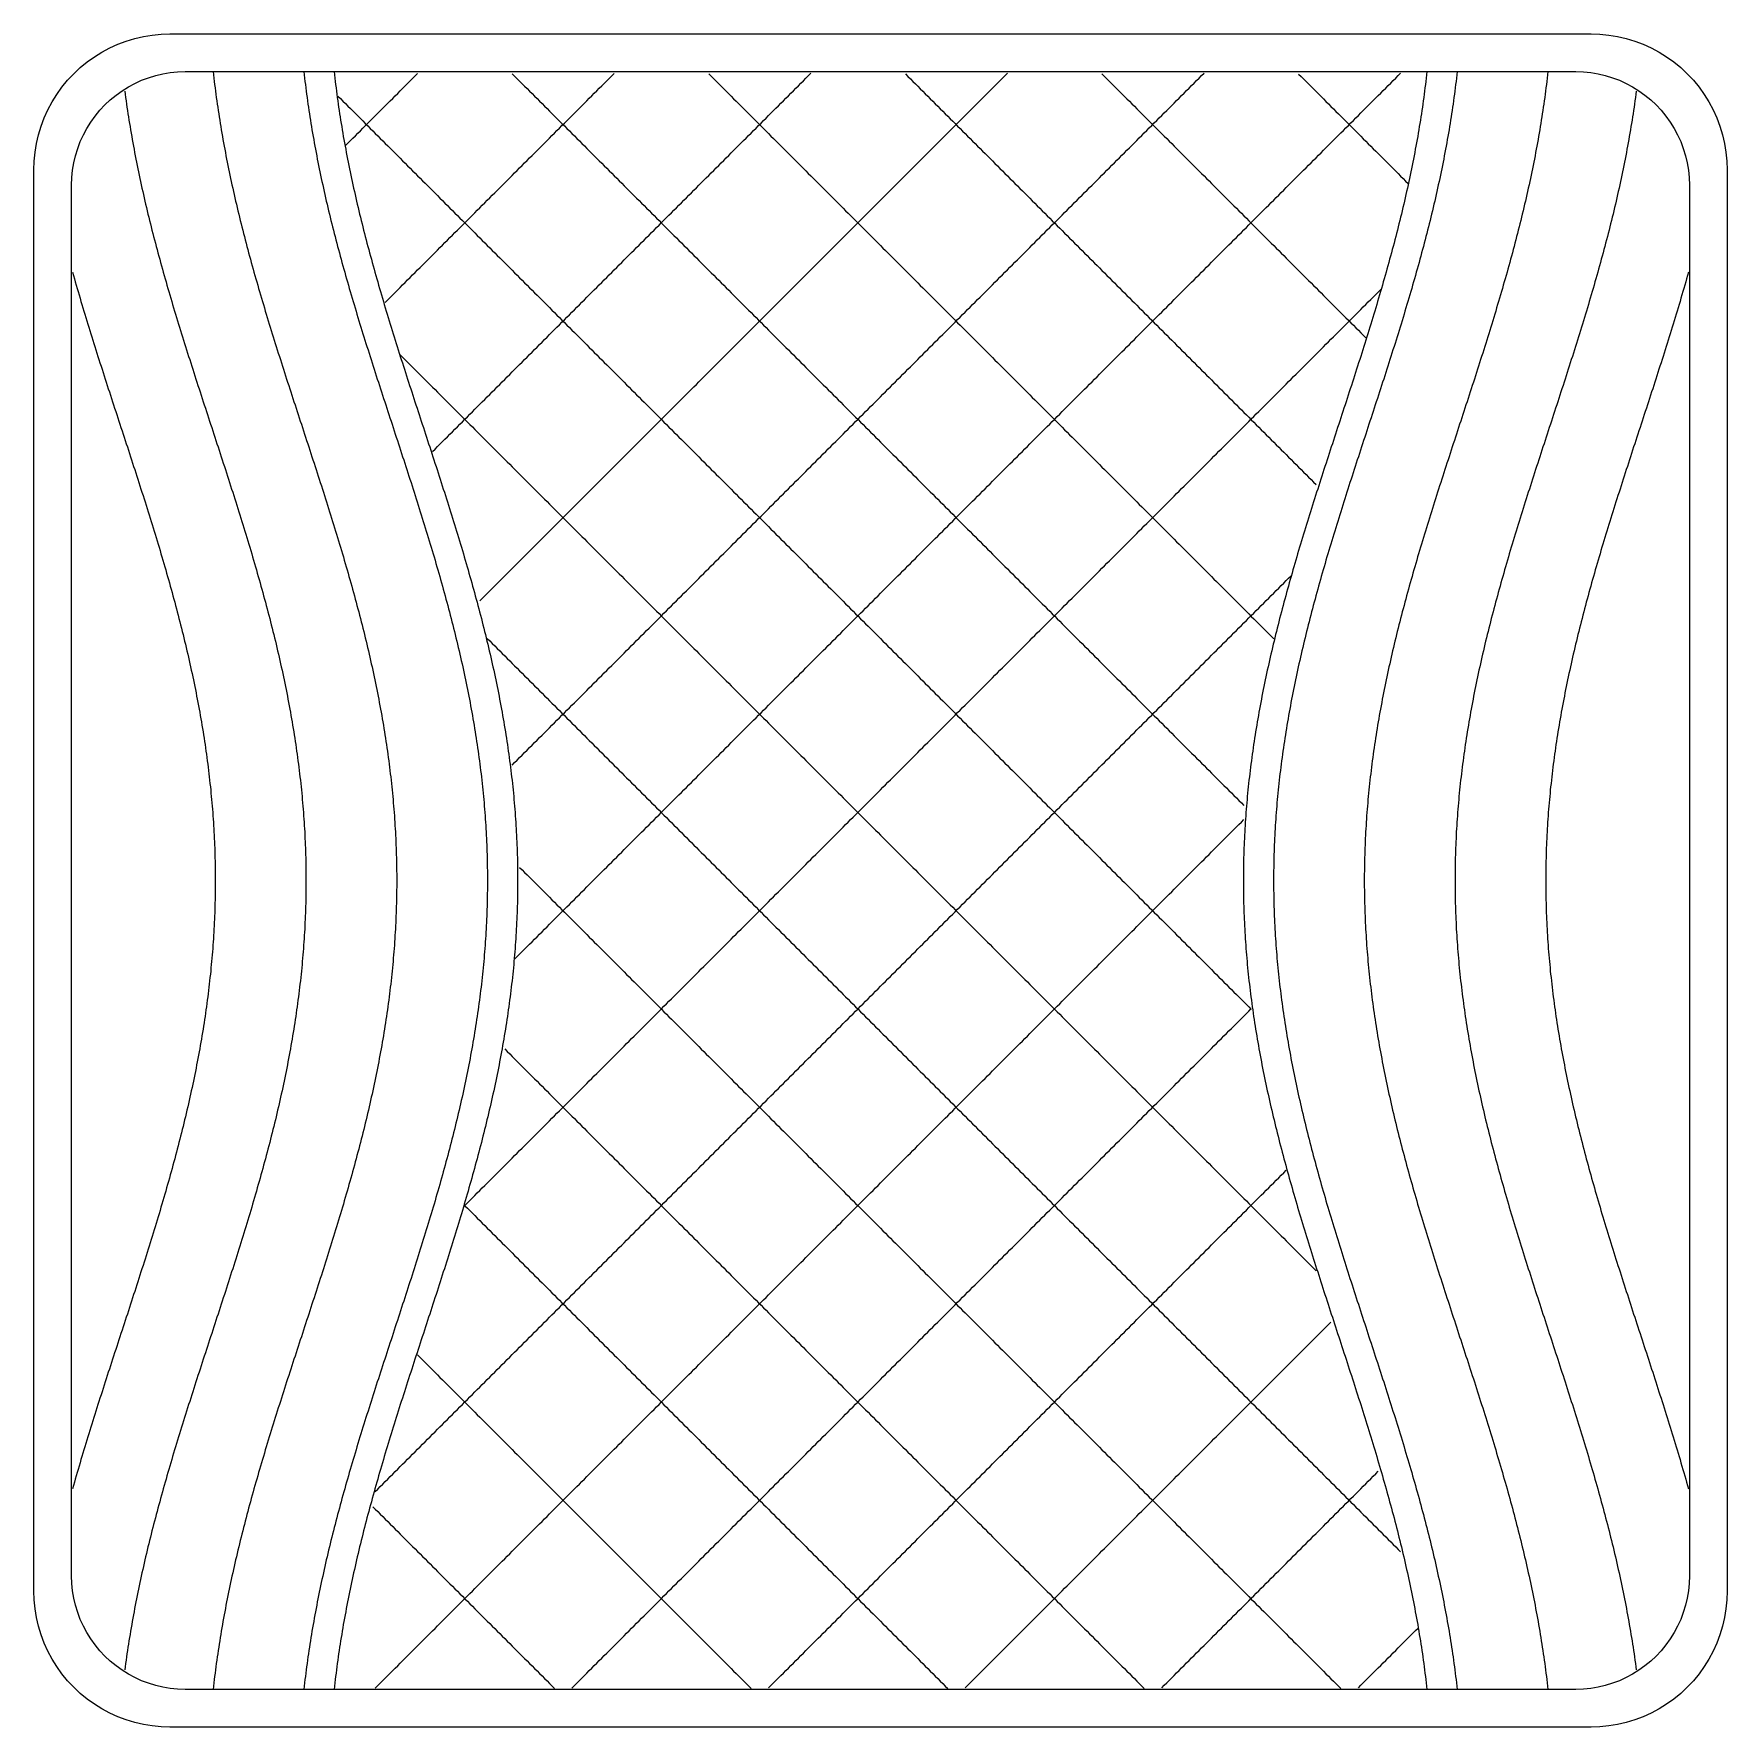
# Model space of a CAD drawing. Header units: millimetres. Extents: x 8 to 232, y 8 to 232.
import ezdxf

# ---------------------------------------------------------------- set-up
doc = ezdxf.new("R2010")
doc.units = ezdxf.units.MM
doc.layers.add('STUDY_GUIDES', color=7, linetype='Continuous')

msp = doc.modelspace()

# ---------------------------------------------------------------- linework, layer by layer
at = {"layer": 'STUDY_GUIDES'}
for points in [[(214, 232), (215.1773, 231.9615), (216.3495, 231.846), (217.5116, 231.6541), (218.6587, 231.3867), (219.7859, 231.0447), (220.8883, 230.6298), (221.9612, 230.1437), (223, 229.5885), (224.0003, 228.9665), (224.9577, 228.2804), (225.8682, 227.5331), (226.7279, 226.7279), (227.5331, 225.8682), (228.2804, 224.9577), (228.9665, 224.0003), (229.5885, 223), (230.1437, 221.9612), (230.6298, 220.8883), (231.0447, 219.7859), (231.3867, 218.6587), (231.6541, 217.5116), (231.846, 216.3495), (231.9615, 215.1773), (232, 214), (232, 26), (231.9615, 24.8227), (231.846, 23.6505), (231.6541, 22.4884), (231.3867, 21.3413), (231.0447, 20.2141), (230.6298, 19.1117), (230.1437, 18.0388), (229.5885, 17), (228.9665, 15.9997), (228.2804, 15.0423), (227.5331, 14.1318), (226.7279, 13.2721), (225.8682, 12.4669), (224.9577, 11.7196), (224.0003, 11.0335), (223, 10.4115), (221.9612, 9.8563), (220.8883, 9.3702), (219.7859, 8.9553), (218.6587, 8.6133), (217.5116, 8.3459), (216.3495, 8.154), (215.1773, 8.0385), (214, 8), (26, 8), (24.8227, 8.0385), (23.6505, 8.154), (22.4884, 8.3459), (21.3413, 8.6133), (20.2141, 8.9553), (19.1117, 9.3702), (18.0388, 9.8563), (17, 10.4115), (15.9997, 11.0335), (15.0423, 11.7196), (14.1318, 12.4669), (13.2721, 13.2721), (12.4669, 14.1318), (11.7196, 15.0423), (11.0335, 15.9997), (10.4115, 17), (9.8563, 18.0388), (9.3702, 19.1117), (8.9553, 20.2141), (8.6133, 21.3413), (8.3459, 22.4884), (8.154, 23.6505), (8.0385, 24.8227), (8, 26), (8, 214), (8.0385, 215.1773), (8.154, 216.3495), (8.3459, 217.5116), (8.6133, 218.6587), (8.9553, 219.7859), (9.3702, 220.8883), (9.8563, 221.9612), (10.4115, 223), (11.0335, 224.0003), (11.7196, 224.9577), (12.4669, 225.8682), (13.2721, 226.7279), (14.1318, 227.5331), (15.0423, 228.2804), (15.9997, 228.9665), (17, 229.5885), (18.0388, 230.1437), (19.1117, 230.6298), (20.2141, 231.0447), (21.3413, 231.3867), (22.4884, 231.6541), (23.6505, 231.846), (24.8227, 231.9615), (26, 232)], [(212, 227), (212.981, 226.9679), (213.9579, 226.8717), (214.9264, 226.7118), (215.8823, 226.4889), (216.8216, 226.204), (217.7403, 225.8582), (218.6343, 225.4531), (219.5, 224.9904), (220.3336, 224.472), (221.1314, 223.9003), (221.8902, 223.2776), (222.6066, 222.6066), (223.2776, 221.8902), (223.9003, 221.1314), (224.472, 220.3336), (224.9904, 219.5), (225.4531, 218.6343), (225.8582, 217.7403), (226.204, 216.8216), (226.4889, 215.8823), (226.7118, 214.9264), (226.8717, 213.9579), (226.9679, 212.981), (227, 212), (227, 28), (226.9679, 27.019), (226.8717, 26.0421), (226.7118, 25.0736), (226.4889, 24.1177), (226.204, 23.1784), (225.8582, 22.2597), (225.4531, 21.3657), (224.9904, 20.5), (224.472, 19.6664), (223.9003, 18.8686), (223.2776, 18.1098), (222.6066, 17.3934), (221.8902, 16.7224), (221.1314, 16.0997), (220.3336, 15.528), (219.5, 15.0096), (218.6343, 14.5469), (217.7403, 14.1418), (216.8216, 13.796), (215.8823, 13.5111), (214.9264, 13.2882), (213.9579, 13.1283), (212.981, 13.0321), (212, 13), (28, 13), (27.019, 13.0321), (26.0421, 13.1283), (25.0736, 13.2882), (24.1177, 13.5111), (23.1784, 13.796), (22.2597, 14.1418), (21.3657, 14.5469), (20.5, 15.0096), (19.6664, 15.528), (18.8686, 16.0997), (18.1098, 16.7224), (17.3934, 17.3934), (16.7224, 18.1098), (16.0997, 18.8686), (15.528, 19.6664), (15.0096, 20.5), (14.5469, 21.3657), (14.1418, 22.2597), (13.796, 23.1784), (13.5111, 24.1177), (13.2882, 25.0736), (13.1283, 26.0421), (13.0321, 27.019), (13, 28), (13, 212), (13.0321, 212.981), (13.1283, 213.9579), (13.2882, 214.9264), (13.5111, 215.8823), (13.796, 216.8216), (14.1418, 217.7403), (14.5469, 218.6343), (15.0096, 219.5), (15.528, 220.3336), (16.0997, 221.1314), (16.7224, 221.8902), (17.3934, 222.6066), (18.1098, 223.2776), (18.8686, 223.9003), (19.6664, 224.472), (20.5, 224.9904), (21.3657, 225.4531), (22.2597, 225.8582), (23.1784, 226.204), (24.1177, 226.4889), (25.0736, 226.7118), (26.0421, 226.8717), (27.019, 226.9679), (28, 227)]]:
    msp.add_lwpolyline(points, close=True, dxfattribs=at)
for points in [[(31.717, 227), (31.7645, 226.572), (31.8134, 226.144), (31.8639, 225.716), (31.9158, 225.288), (31.9691, 224.86), (32.0239, 224.432), (32.0801, 224.004), (32.1378, 223.576), (32.1969, 223.148), (32.2574, 222.72), (32.3194, 222.292), (32.3827, 221.864), (32.4474, 221.436), (32.5135, 221.008), (32.581, 220.58), (32.6499, 220.152), (32.7201, 219.724), (32.7917, 219.296), (32.8646, 218.868), (32.9389, 218.44), (33.0145, 218.012), (33.0914, 217.584), (33.1696, 217.156), (33.2491, 216.728), (33.3299, 216.3), (33.412, 215.872), (33.4953, 215.444), (33.5799, 215.016), (33.6657, 214.588), (33.7528, 214.16), (33.8411, 213.732), (33.9306, 213.304), (34.0213, 212.876), (34.1132, 212.448), (34.2063, 212.02), (34.3006, 211.592), (34.396, 211.164), (34.4925, 210.736), (34.5902, 210.308), (34.689, 209.88), (34.7889, 209.452), (34.8899, 209.024), (34.9919, 208.596), (35.0951, 208.168), (35.1993, 207.74), (35.3045, 207.312), (35.4108, 206.884), (35.5181, 206.456), (35.6264, 206.028), (35.7357, 205.6), (35.8459, 205.172), (35.9571, 204.744), (36.0693, 204.316), (36.1824, 203.888), (36.2964, 203.46), (36.4113, 203.032), (36.5271, 202.604), (36.6438, 202.176), (36.7613, 201.748), (36.8797, 201.32), (36.9989, 200.892), (37.119, 200.464), (37.2398, 200.036), (37.3614, 199.608), (37.4838, 199.18), (37.607, 198.752), (37.7309, 198.324), (37.8555, 197.896), (37.9808, 197.468), (38.1068, 197.04), (38.2335, 196.612), (38.3608, 196.184), (38.4888, 195.756), (38.6175, 195.328), (38.7467, 194.9), (38.8765, 194.472), (39.007, 194.044), (39.1379, 193.616), (39.2695, 193.188), (39.4015, 192.76), (39.5341, 192.332), (39.6672, 191.904), (39.8007, 191.476), (39.9347, 191.048), (40.0692, 190.62), (40.2041, 190.192), (40.3394, 189.764), (40.4751, 189.336), (40.6112, 188.908), (40.7477, 188.48), (40.8845, 188.052), (41.0216, 187.624), (41.159, 187.196), (41.2967, 186.768), (41.4348, 186.34), (41.573, 185.912), (41.7115, 185.484), (41.8503, 185.056), (41.9892, 184.628), (42.1283, 184.2), (42.2676, 183.772), (42.4071, 183.344), (42.5467, 182.916), (42.6864, 182.488), (42.8262, 182.06), (42.9661, 181.632), (43.1061, 181.204), (43.2461, 180.776), (43.3861, 180.348), (43.5262, 179.92), (43.6662, 179.492), (43.8063, 179.064), (43.9463, 178.636), (44.0862, 178.208), (44.2261, 177.78), (44.3659, 177.352), (44.5055, 176.924), (44.6451, 176.496), (44.7845, 176.068), (44.9237, 175.64), (45.0628, 175.212), (45.2016, 174.784), (45.3403, 174.356), (45.4787, 173.928), (45.6169, 173.5), (45.7548, 173.072), (45.8924, 172.644), (46.0297, 172.216), (46.1667, 171.788), (46.3034, 171.36), (46.4397, 170.932), (46.5756, 170.504), (46.7112, 170.076), (46.8464, 169.648), (46.9811, 169.22), (47.1154, 168.792), (47.2493, 168.364), (47.3826, 167.936), (47.5155, 167.508), (47.6479, 167.08), (47.7798, 166.652), (47.9111, 166.224), (48.0419, 165.796), (48.1721, 165.368), (48.3017, 164.94), (48.4307, 164.512), (48.5591, 164.084), (48.6868, 163.656), (48.8139, 163.228), (48.9404, 162.8), (49.0661, 162.372), (49.1912, 161.944), (49.3155, 161.516), (49.4392, 161.088), (49.562, 160.66), (49.6841, 160.232), (49.8055, 159.804), (49.926, 159.376), (50.0457, 158.948), (50.1646, 158.52), (50.2827, 158.092), (50.3999, 157.664), (50.5163, 157.236), (50.6318, 156.808), (50.7463, 156.38), (50.86, 155.952), (50.9728, 155.524), (51.0846, 155.096), (51.1954, 154.668), (51.3053, 154.24), (51.4142, 153.812), (51.5221, 153.384), (51.629, 152.956), (51.7349, 152.528), (51.8398, 152.1), (51.9436, 151.672), (52.0463, 151.244), (52.148, 150.816), (52.2486, 150.388), (52.3481, 149.96), (52.4465, 149.532), (52.5437, 149.104), (52.6398, 148.676), (52.7348, 148.248), (52.8286, 147.82), (52.9213, 147.392), (53.0127, 146.964), (53.103, 146.536), (53.192, 146.108), (53.2799, 145.68), (53.3665, 145.252), (53.4519, 144.824), (53.536, 144.396), (53.6189, 143.968), (53.7005, 143.54), (53.7808, 143.112), (53.8598, 142.684), (53.9375, 142.256), (54.0139, 141.828), (54.089, 141.4), (54.1628, 140.972), (54.2352, 140.544), (54.3063, 140.116), (54.376, 139.688), (54.4444, 139.26), (54.5113, 138.832), (54.5769, 138.404), (54.6411, 137.976), (54.704, 137.548), (54.7654, 137.12), (54.8253, 136.692), (54.8839, 136.264), (54.941, 135.836), (54.9967, 135.408), (55.051, 134.98), (55.1038, 134.552), (55.1552, 134.124), (55.205, 133.696), (55.2535, 133.268), (55.3004, 132.84), (55.3459, 132.412), (55.3898, 131.984), (55.4323, 131.556), (55.4733, 131.128), (55.5128, 130.7), (55.5507, 130.272), (55.5872, 129.844), (55.6221, 129.416), (55.6555, 128.988), (55.6874, 128.56), (55.7178, 128.132), (55.7466, 127.704), (55.7739, 127.276), (55.7997, 126.848), (55.8239, 126.42), (55.8465, 125.992), (55.8676, 125.564), (55.8872, 125.136), (55.9052, 124.708), (55.9216, 124.28), (55.9365, 123.852), (55.9498, 123.424), (55.9616, 122.996), (55.9718, 122.568), (55.9804, 122.14), (55.9874, 121.712), (55.9929, 121.284), (55.9969, 120.856), (55.9992, 120.428), (56, 120), (55.9992, 119.572), (55.9969, 119.144), (55.9929, 118.716), (55.9874, 118.288), (55.9804, 117.86), (55.9718, 117.432), (55.9616, 117.004), (55.9498, 116.576), (55.9365, 116.148), (55.9216, 115.72), (55.9052, 115.292), (55.8872, 114.864), (55.8676, 114.436), (55.8465, 114.008), (55.8239, 113.58), (55.7997, 113.152), (55.7739, 112.724), (55.7466, 112.296), (55.7178, 111.868), (55.6874, 111.44), (55.6555, 111.012), (55.6221, 110.584), (55.5872, 110.156), (55.5507, 109.728), (55.5128, 109.3), (55.4733, 108.872), (55.4323, 108.444), (55.3898, 108.016), (55.3459, 107.588), (55.3004, 107.16), (55.2535, 106.732), (55.205, 106.304), (55.1552, 105.876), (55.1038, 105.448), (55.051, 105.02), (54.9967, 104.592), (54.941, 104.164), (54.8839, 103.736), (54.8253, 103.308), (54.7654, 102.88), (54.704, 102.452), (54.6411, 102.024), (54.5769, 101.596), (54.5113, 101.168), (54.4444, 100.74), (54.376, 100.312), (54.3063, 99.884), (54.2352, 99.456), (54.1628, 99.028), (54.089, 98.6), (54.0139, 98.172), (53.9375, 97.744), (53.8598, 97.316), (53.7808, 96.888), (53.7005, 96.46), (53.6189, 96.032), (53.536, 95.604), (53.4519, 95.176), (53.3665, 94.748), (53.2799, 94.32), (53.192, 93.892), (53.103, 93.464), (53.0127, 93.036), (52.9213, 92.608), (52.8286, 92.18), (52.7348, 91.752), (52.6398, 91.324), (52.5437, 90.896), (52.4465, 90.468), (52.3481, 90.04), (52.2486, 89.612), (52.148, 89.184), (52.0463, 88.756), (51.9436, 88.328), (51.8398, 87.9), (51.7349, 87.472), (51.629, 87.044), (51.5221, 86.616), (51.4142, 86.188), (51.3053, 85.76), (51.1954, 85.332), (51.0846, 84.904), (50.9728, 84.476), (50.86, 84.048), (50.7463, 83.62), (50.6318, 83.192), (50.5163, 82.764), (50.3999, 82.336), (50.2827, 81.908), (50.1646, 81.48), (50.0457, 81.052), (49.926, 80.624), (49.8055, 80.196), (49.6841, 79.768), (49.562, 79.34), (49.4392, 78.912), (49.3155, 78.484), (49.1912, 78.056), (49.0661, 77.628), (48.9404, 77.2), (48.8139, 76.772), (48.6868, 76.344), (48.5591, 75.916), (48.4307, 75.488), (48.3017, 75.06), (48.1721, 74.632), (48.0419, 74.204), (47.9111, 73.776), (47.7798, 73.348), (47.6479, 72.92), (47.5155, 72.492), (47.3826, 72.064), (47.2493, 71.636), (47.1154, 71.208), (46.9811, 70.78), (46.8464, 70.352), (46.7112, 69.924), (46.5756, 69.496), (46.4397, 69.068), (46.3034, 68.64), (46.1667, 68.212), (46.0297, 67.784), (45.8924, 67.356), (45.7548, 66.928), (45.6169, 66.5), (45.4787, 66.072), (45.3403, 65.644), (45.2016, 65.216), (45.0628, 64.788), (44.9237, 64.36), (44.7845, 63.932), (44.6451, 63.504), (44.5055, 63.076), (44.3659, 62.648), (44.2261, 62.22), (44.0862, 61.792), (43.9463, 61.364), (43.8063, 60.936), (43.6662, 60.508), (43.5262, 60.08), (43.3861, 59.652), (43.2461, 59.224), (43.1061, 58.796), (42.9661, 58.368), (42.8262, 57.94), (42.6864, 57.512), (42.5467, 57.084), (42.4071, 56.656), (42.2676, 56.228), (42.1283, 55.8), (41.9892, 55.372), (41.8503, 54.944), (41.7115, 54.516), (41.573, 54.088), (41.4348, 53.66), (41.2967, 53.232), (41.159, 52.804), (41.0216, 52.376), (40.8845, 51.948), (40.7477, 51.52), (40.6112, 51.092), (40.4751, 50.664), (40.3394, 50.236), (40.2041, 49.808), (40.0692, 49.38), (39.9347, 48.952), (39.8007, 48.524), (39.6672, 48.096), (39.5341, 47.668), (39.4015, 47.24), (39.2695, 46.812), (39.1379, 46.384), (39.007, 45.956), (38.8765, 45.528), (38.7467, 45.1), (38.6175, 44.672), (38.4888, 44.244), (38.3608, 43.816), (38.2335, 43.388), (38.1068, 42.96), (37.9808, 42.532), (37.8555, 42.104), (37.7309, 41.676), (37.607, 41.248), (37.4838, 40.82), (37.3614, 40.392), (37.2398, 39.964), (37.119, 39.536), (36.9989, 39.108), (36.8797, 38.68), (36.7613, 38.252), (36.6438, 37.824), (36.5271, 37.396), (36.4113, 36.968), (36.2964, 36.54), (36.1824, 36.112), (36.0693, 35.684), (35.9571, 35.256), (35.8459, 34.828), (35.7357, 34.4), (35.6264, 33.972), (35.5181, 33.544), (35.4108, 33.116), (35.3045, 32.688), (35.1993, 32.26), (35.0951, 31.832), (34.9919, 31.404), (34.8899, 30.976), (34.7889, 30.548), (34.689, 30.12), (34.5902, 29.692), (34.4925, 29.264), (34.396, 28.836), (34.3006, 28.408), (34.2063, 27.98), (34.1132, 27.552), (34.0213, 27.124), (33.9306, 26.696), (33.8411, 26.268), (33.7528, 25.84), (33.6657, 25.412), (33.5799, 24.984), (33.4953, 24.556), (33.412, 24.128), (33.3299, 23.7), (33.2491, 23.272), (33.1696, 22.844), (33.0914, 22.416), (33.0145, 21.988), (32.9389, 21.56), (32.8646, 21.132), (32.7917, 20.704), (32.7201, 20.276), (32.6499, 19.848), (32.581, 19.42), (32.5135, 18.992), (32.4474, 18.564), (32.3827, 18.136), (32.3194, 17.708), (32.2574, 17.28), (32.1969, 16.852), (32.1378, 16.424), (32.0801, 15.996), (32.0239, 15.568), (31.9691, 15.14), (31.9158, 14.712), (31.8639, 14.284), (31.8134, 13.856), (31.7645, 13.428), (31.717, 13)], [(43.717, 227), (43.7645, 226.572), (43.8134, 226.144), (43.8639, 225.716), (43.9158, 225.288), (43.9691, 224.86), (44.0239, 224.432), (44.0801, 224.004), (44.1378, 223.576), (44.1969, 223.148), (44.2574, 222.72), (44.3194, 222.292), (44.3827, 221.864), (44.4474, 221.436), (44.5135, 221.008), (44.581, 220.58), (44.6499, 220.152), (44.7201, 219.724), (44.7917, 219.296), (44.8646, 218.868), (44.9389, 218.44), (45.0145, 218.012), (45.0914, 217.584), (45.1696, 217.156), (45.2491, 216.728), (45.3299, 216.3), (45.412, 215.872), (45.4953, 215.444), (45.5799, 215.016), (45.6657, 214.588), (45.7528, 214.16), (45.8411, 213.732), (45.9306, 213.304), (46.0213, 212.876), (46.1132, 212.448), (46.2063, 212.02), (46.3006, 211.592), (46.396, 211.164), (46.4925, 210.736), (46.5902, 210.308), (46.689, 209.88), (46.7889, 209.452), (46.8899, 209.024), (46.9919, 208.596), (47.0951, 208.168), (47.1993, 207.74), (47.3045, 207.312), (47.4108, 206.884), (47.5181, 206.456), (47.6264, 206.028), (47.7357, 205.6), (47.8459, 205.172), (47.9571, 204.744), (48.0693, 204.316), (48.1824, 203.888), (48.2964, 203.46), (48.4113, 203.032), (48.5271, 202.604), (48.6438, 202.176), (48.7613, 201.748), (48.8797, 201.32), (48.9989, 200.892), (49.119, 200.464), (49.2398, 200.036), (49.3614, 199.608), (49.4838, 199.18), (49.607, 198.752), (49.7309, 198.324), (49.8555, 197.896), (49.9808, 197.468), (50.1068, 197.04), (50.2335, 196.612), (50.3608, 196.184), (50.4888, 195.756), (50.6175, 195.328), (50.7467, 194.9), (50.8765, 194.472), (51.007, 194.044), (51.1379, 193.616), (51.2695, 193.188), (51.4015, 192.76), (51.5341, 192.332), (51.6672, 191.904), (51.8007, 191.476), (51.9347, 191.048), (52.0692, 190.62), (52.2041, 190.192), (52.3394, 189.764), (52.4751, 189.336), (52.6112, 188.908), (52.7477, 188.48), (52.8845, 188.052), (53.0216, 187.624), (53.159, 187.196), (53.2967, 186.768), (53.4348, 186.34), (53.573, 185.912), (53.7115, 185.484), (53.8503, 185.056), (53.9892, 184.628), (54.1283, 184.2), (54.2676, 183.772), (54.4071, 183.344), (54.5467, 182.916), (54.6864, 182.488), (54.8262, 182.06), (54.9661, 181.632), (55.1061, 181.204), (55.2461, 180.776), (55.3861, 180.348), (55.5262, 179.92), (55.6662, 179.492), (55.8063, 179.064), (55.9463, 178.636), (56.0862, 178.208), (56.2261, 177.78), (56.3659, 177.352), (56.5055, 176.924), (56.6451, 176.496), (56.7845, 176.068), (56.9237, 175.64), (57.0628, 175.212), (57.2016, 174.784), (57.3403, 174.356), (57.4787, 173.928), (57.6169, 173.5), (57.7548, 173.072), (57.8924, 172.644), (58.0297, 172.216), (58.1667, 171.788), (58.3034, 171.36), (58.4397, 170.932), (58.5756, 170.504), (58.7112, 170.076), (58.8464, 169.648), (58.9811, 169.22), (59.1154, 168.792), (59.2493, 168.364), (59.3826, 167.936), (59.5155, 167.508), (59.6479, 167.08), (59.7798, 166.652), (59.9111, 166.224), (60.0419, 165.796), (60.1721, 165.368), (60.3017, 164.94), (60.4307, 164.512), (60.5591, 164.084), (60.6868, 163.656), (60.8139, 163.228), (60.9404, 162.8), (61.0661, 162.372), (61.1912, 161.944), (61.3155, 161.516), (61.4392, 161.088), (61.562, 160.66), (61.6841, 160.232), (61.8055, 159.804), (61.926, 159.376), (62.0457, 158.948), (62.1646, 158.52), (62.2827, 158.092), (62.3999, 157.664), (62.5163, 157.236), (62.6318, 156.808), (62.7463, 156.38), (62.86, 155.952), (62.9728, 155.524), (63.0846, 155.096), (63.1954, 154.668), (63.3053, 154.24), (63.4142, 153.812), (63.5221, 153.384), (63.629, 152.956), (63.7349, 152.528), (63.8398, 152.1), (63.9436, 151.672), (64.0463, 151.244), (64.148, 150.816), (64.2486, 150.388), (64.3481, 149.96), (64.4465, 149.532), (64.5437, 149.104), (64.6398, 148.676), (64.7348, 148.248), (64.8286, 147.82), (64.9213, 147.392), (65.0127, 146.964), (65.103, 146.536), (65.192, 146.108), (65.2799, 145.68), (65.3665, 145.252), (65.4519, 144.824), (65.536, 144.396), (65.6189, 143.968), (65.7005, 143.54), (65.7808, 143.112), (65.8598, 142.684), (65.9375, 142.256), (66.0139, 141.828), (66.089, 141.4), (66.1628, 140.972), (66.2352, 140.544), (66.3063, 140.116), (66.376, 139.688), (66.4444, 139.26), (66.5113, 138.832), (66.5769, 138.404), (66.6411, 137.976), (66.704, 137.548), (66.7654, 137.12), (66.8253, 136.692), (66.8839, 136.264), (66.941, 135.836), (66.9967, 135.408), (67.051, 134.98), (67.1038, 134.552), (67.1552, 134.124), (67.205, 133.696), (67.2535, 133.268), (67.3004, 132.84), (67.3459, 132.412), (67.3898, 131.984), (67.4323, 131.556), (67.4733, 131.128), (67.5128, 130.7), (67.5507, 130.272), (67.5872, 129.844), (67.6221, 129.416), (67.6555, 128.988), (67.6874, 128.56), (67.7178, 128.132), (67.7466, 127.704), (67.7739, 127.276), (67.7997, 126.848), (67.8239, 126.42), (67.8465, 125.992), (67.8676, 125.564), (67.8872, 125.136), (67.9052, 124.708), (67.9216, 124.28), (67.9365, 123.852), (67.9498, 123.424), (67.9616, 122.996), (67.9718, 122.568), (67.9804, 122.14), (67.9874, 121.712), (67.9929, 121.284), (67.9969, 120.856), (67.9992, 120.428), (68, 120), (67.9992, 119.572), (67.9969, 119.144), (67.9929, 118.716), (67.9874, 118.288), (67.9804, 117.86), (67.9718, 117.432), (67.9616, 117.004), (67.9498, 116.576), (67.9365, 116.148), (67.9216, 115.72), (67.9052, 115.292), (67.8872, 114.864), (67.8676, 114.436), (67.8465, 114.008), (67.8239, 113.58), (67.7997, 113.152), (67.7739, 112.724), (67.7466, 112.296), (67.7178, 111.868), (67.6874, 111.44), (67.6555, 111.012), (67.6221, 110.584), (67.5872, 110.156), (67.5507, 109.728), (67.5128, 109.3), (67.4733, 108.872), (67.4323, 108.444), (67.3898, 108.016), (67.3459, 107.588), (67.3004, 107.16), (67.2535, 106.732), (67.205, 106.304), (67.1552, 105.876), (67.1038, 105.448), (67.051, 105.02), (66.9967, 104.592), (66.941, 104.164), (66.8839, 103.736), (66.8253, 103.308), (66.7654, 102.88), (66.704, 102.452), (66.6411, 102.024), (66.5769, 101.596), (66.5113, 101.168), (66.4444, 100.74), (66.376, 100.312), (66.3063, 99.884), (66.2352, 99.456), (66.1628, 99.028), (66.089, 98.6), (66.0139, 98.172), (65.9375, 97.744), (65.8598, 97.316), (65.7808, 96.888), (65.7005, 96.46), (65.6189, 96.032), (65.536, 95.604), (65.4519, 95.176), (65.3665, 94.748), (65.2799, 94.32), (65.192, 93.892), (65.103, 93.464), (65.0127, 93.036), (64.9213, 92.608), (64.8286, 92.18), (64.7348, 91.752), (64.6398, 91.324), (64.5437, 90.896), (64.4465, 90.468), (64.3481, 90.04), (64.2486, 89.612), (64.148, 89.184), (64.0463, 88.756), (63.9436, 88.328), (63.8398, 87.9), (63.7349, 87.472), (63.629, 87.044), (63.5221, 86.616), (63.4142, 86.188), (63.3053, 85.76), (63.1954, 85.332), (63.0846, 84.904), (62.9728, 84.476), (62.86, 84.048), (62.7463, 83.62), (62.6318, 83.192), (62.5163, 82.764), (62.3999, 82.336), (62.2827, 81.908), (62.1646, 81.48), (62.0457, 81.052), (61.926, 80.624), (61.8055, 80.196), (61.6841, 79.768), (61.562, 79.34), (61.4392, 78.912), (61.3155, 78.484), (61.1912, 78.056), (61.0661, 77.628), (60.9404, 77.2), (60.8139, 76.772), (60.6868, 76.344), (60.5591, 75.916), (60.4307, 75.488), (60.3017, 75.06), (60.1721, 74.632), (60.0419, 74.204), (59.9111, 73.776), (59.7798, 73.348), (59.6479, 72.92), (59.5155, 72.492), (59.3826, 72.064), (59.2493, 71.636), (59.1154, 71.208), (58.9811, 70.78), (58.8464, 70.352), (58.7112, 69.924), (58.5756, 69.496), (58.4397, 69.068), (58.3034, 68.64), (58.1667, 68.212), (58.0297, 67.784), (57.8924, 67.356), (57.7548, 66.928), (57.6169, 66.5), (57.4787, 66.072), (57.3403, 65.644), (57.2016, 65.216), (57.0628, 64.788), (56.9237, 64.36), (56.7845, 63.932), (56.6451, 63.504), (56.5055, 63.076), (56.3659, 62.648), (56.2261, 62.22), (56.0862, 61.792), (55.9463, 61.364), (55.8063, 60.936), (55.6662, 60.508), (55.5262, 60.08), (55.3861, 59.652), (55.2461, 59.224), (55.1061, 58.796), (54.9661, 58.368), (54.8262, 57.94), (54.6864, 57.512), (54.5467, 57.084), (54.4071, 56.656), (54.2676, 56.228), (54.1283, 55.8), (53.9892, 55.372), (53.8503, 54.944), (53.7115, 54.516), (53.573, 54.088), (53.4348, 53.66), (53.2967, 53.232), (53.159, 52.804), (53.0216, 52.376), (52.8845, 51.948), (52.7477, 51.52), (52.6112, 51.092), (52.4751, 50.664), (52.3394, 50.236), (52.2041, 49.808), (52.0692, 49.38), (51.9347, 48.952), (51.8007, 48.524), (51.6672, 48.096), (51.5341, 47.668), (51.4015, 47.24), (51.2695, 46.812), (51.1379, 46.384), (51.007, 45.956), (50.8765, 45.528), (50.7467, 45.1), (50.6175, 44.672), (50.4888, 44.244), (50.3608, 43.816), (50.2335, 43.388), (50.1068, 42.96), (49.9808, 42.532), (49.8555, 42.104), (49.7309, 41.676), (49.607, 41.248), (49.4838, 40.82), (49.3614, 40.392), (49.2398, 39.964), (49.119, 39.536), (48.9989, 39.108), (48.8797, 38.68), (48.7613, 38.252), (48.6438, 37.824), (48.5271, 37.396), (48.4113, 36.968), (48.2964, 36.54), (48.1824, 36.112), (48.0693, 35.684), (47.9571, 35.256), (47.8459, 34.828), (47.7357, 34.4), (47.6264, 33.972), (47.5181, 33.544), (47.4108, 33.116), (47.3045, 32.688), (47.1993, 32.26), (47.0951, 31.832), (46.9919, 31.404), (46.8899, 30.976), (46.7889, 30.548), (46.689, 30.12), (46.5902, 29.692), (46.4925, 29.264), (46.396, 28.836), (46.3006, 28.408), (46.2063, 27.98), (46.1132, 27.552), (46.0213, 27.124), (45.9306, 26.696), (45.8411, 26.268), (45.7528, 25.84), (45.6657, 25.412), (45.5799, 24.984), (45.4953, 24.556), (45.412, 24.128), (45.3299, 23.7), (45.2491, 23.272), (45.1696, 22.844), (45.0914, 22.416), (45.0145, 21.988), (44.9389, 21.56), (44.8646, 21.132), (44.7917, 20.704), (44.7201, 20.276), (44.6499, 19.848), (44.581, 19.42), (44.5135, 18.992), (44.4474, 18.564), (44.3827, 18.136), (44.3194, 17.708), (44.2574, 17.28), (44.1969, 16.852), (44.1378, 16.424), (44.0801, 15.996), (44.0239, 15.568), (43.9691, 15.14), (43.9158, 14.712), (43.8639, 14.284), (43.8134, 13.856), (43.7645, 13.428), (43.717, 13)], [(47.717, 227), (47.7645, 226.572), (47.8134, 226.144), (47.8639, 225.716), (47.9158, 225.288), (47.9691, 224.86), (48.0239, 224.432), (48.0801, 224.004), (48.1378, 223.576), (48.1969, 223.148), (48.2574, 222.72), (48.3194, 222.292), (48.3827, 221.864), (48.4474, 221.436), (48.5135, 221.008), (48.581, 220.58), (48.6499, 220.152), (48.7201, 219.724), (48.7917, 219.296), (48.8646, 218.868), (48.9389, 218.44), (49.0145, 218.012), (49.0914, 217.584), (49.1696, 217.156), (49.2491, 216.728), (49.3299, 216.3), (49.412, 215.872), (49.4953, 215.444), (49.5799, 215.016), (49.6657, 214.588), (49.7528, 214.16), (49.8411, 213.732), (49.9306, 213.304), (50.0213, 212.876), (50.1132, 212.448), (50.2063, 212.02), (50.3006, 211.592), (50.396, 211.164), (50.4925, 210.736), (50.5902, 210.308), (50.689, 209.88), (50.7889, 209.452), (50.8899, 209.024), (50.9919, 208.596), (51.0951, 208.168), (51.1993, 207.74), (51.3045, 207.312), (51.4108, 206.884), (51.5181, 206.456), (51.6264, 206.028), (51.7357, 205.6), (51.8459, 205.172), (51.9571, 204.744), (52.0693, 204.316), (52.1824, 203.888), (52.2964, 203.46), (52.4113, 203.032), (52.5271, 202.604), (52.6438, 202.176), (52.7613, 201.748), (52.8797, 201.32), (52.9989, 200.892), (53.119, 200.464), (53.2398, 200.036), (53.3614, 199.608), (53.4838, 199.18), (53.607, 198.752), (53.7309, 198.324), (53.8555, 197.896), (53.9808, 197.468), (54.1068, 197.04), (54.2335, 196.612), (54.3608, 196.184), (54.4888, 195.756), (54.6175, 195.328), (54.7467, 194.9), (54.8765, 194.472), (55.007, 194.044), (55.1379, 193.616), (55.2695, 193.188), (55.4015, 192.76), (55.5341, 192.332), (55.6672, 191.904), (55.8007, 191.476), (55.9347, 191.048), (56.0692, 190.62), (56.2041, 190.192), (56.3394, 189.764), (56.4751, 189.336), (56.6112, 188.908), (56.7477, 188.48), (56.8845, 188.052), (57.0216, 187.624), (57.159, 187.196), (57.2967, 186.768), (57.4348, 186.34), (57.573, 185.912), (57.7115, 185.484), (57.8503, 185.056), (57.9892, 184.628), (58.1283, 184.2), (58.2676, 183.772), (58.4071, 183.344), (58.5467, 182.916), (58.6864, 182.488), (58.8262, 182.06), (58.9661, 181.632), (59.1061, 181.204), (59.2461, 180.776), (59.3861, 180.348), (59.5262, 179.92), (59.6662, 179.492), (59.8063, 179.064), (59.9463, 178.636), (60.0862, 178.208), (60.2261, 177.78), (60.3659, 177.352), (60.5055, 176.924), (60.6451, 176.496), (60.7845, 176.068), (60.9237, 175.64), (61.0628, 175.212), (61.2016, 174.784), (61.3403, 174.356), (61.4787, 173.928), (61.6169, 173.5), (61.7548, 173.072), (61.8924, 172.644), (62.0297, 172.216), (62.1667, 171.788), (62.3034, 171.36), (62.4397, 170.932), (62.5756, 170.504), (62.7112, 170.076), (62.8464, 169.648), (62.9811, 169.22), (63.1154, 168.792), (63.2493, 168.364), (63.3826, 167.936), (63.5155, 167.508), (63.6479, 167.08), (63.7798, 166.652), (63.9111, 166.224), (64.0419, 165.796), (64.1721, 165.368), (64.3017, 164.94), (64.4307, 164.512), (64.5591, 164.084), (64.6868, 163.656), (64.8139, 163.228), (64.9404, 162.8), (65.0661, 162.372), (65.1912, 161.944), (65.3155, 161.516), (65.4392, 161.088), (65.562, 160.66), (65.6841, 160.232), (65.8055, 159.804), (65.926, 159.376), (66.0457, 158.948), (66.1646, 158.52), (66.2827, 158.092), (66.3999, 157.664), (66.5163, 157.236), (66.6318, 156.808), (66.7463, 156.38), (66.86, 155.952), (66.9728, 155.524), (67.0846, 155.096), (67.1954, 154.668), (67.3053, 154.24), (67.4142, 153.812), (67.5221, 153.384), (67.629, 152.956), (67.7349, 152.528), (67.8398, 152.1), (67.9436, 151.672), (68.0463, 151.244), (68.148, 150.816), (68.2486, 150.388), (68.3481, 149.96), (68.4465, 149.532), (68.5437, 149.104), (68.6398, 148.676), (68.7348, 148.248), (68.8286, 147.82), (68.9213, 147.392), (69.0127, 146.964), (69.103, 146.536), (69.192, 146.108), (69.2799, 145.68), (69.3665, 145.252), (69.4519, 144.824), (69.536, 144.396), (69.6189, 143.968), (69.7005, 143.54), (69.7808, 143.112), (69.8598, 142.684), (69.9375, 142.256), (70.0139, 141.828), (70.089, 141.4), (70.1628, 140.972), (70.2352, 140.544), (70.3063, 140.116), (70.376, 139.688), (70.4444, 139.26), (70.5113, 138.832), (70.5769, 138.404), (70.6411, 137.976), (70.704, 137.548), (70.7654, 137.12), (70.8253, 136.692), (70.8839, 136.264), (70.941, 135.836), (70.9967, 135.408), (71.051, 134.98), (71.1038, 134.552), (71.1552, 134.124), (71.205, 133.696), (71.2535, 133.268), (71.3004, 132.84), (71.3459, 132.412), (71.3898, 131.984), (71.4323, 131.556), (71.4733, 131.128), (71.5128, 130.7), (71.5507, 130.272), (71.5872, 129.844), (71.6221, 129.416), (71.6555, 128.988), (71.6874, 128.56), (71.7178, 128.132), (71.7466, 127.704), (71.7739, 127.276), (71.7997, 126.848), (71.8239, 126.42), (71.8465, 125.992), (71.8676, 125.564), (71.8872, 125.136), (71.9052, 124.708), (71.9216, 124.28), (71.9365, 123.852), (71.9498, 123.424), (71.9616, 122.996), (71.9718, 122.568), (71.9804, 122.14), (71.9874, 121.712), (71.9929, 121.284), (71.9969, 120.856), (71.9992, 120.428), (72, 120), (71.9992, 119.572), (71.9969, 119.144), (71.9929, 118.716), (71.9874, 118.288), (71.9804, 117.86), (71.9718, 117.432), (71.9616, 117.004), (71.9498, 116.576), (71.9365, 116.148), (71.9216, 115.72), (71.9052, 115.292), (71.8872, 114.864), (71.8676, 114.436), (71.8465, 114.008), (71.8239, 113.58), (71.7997, 113.152), (71.7739, 112.724), (71.7466, 112.296), (71.7178, 111.868), (71.6874, 111.44), (71.6555, 111.012), (71.6221, 110.584), (71.5872, 110.156), (71.5507, 109.728), (71.5128, 109.3), (71.4733, 108.872), (71.4323, 108.444), (71.3898, 108.016), (71.3459, 107.588), (71.3004, 107.16), (71.2535, 106.732), (71.205, 106.304), (71.1552, 105.876), (71.1038, 105.448), (71.051, 105.02), (70.9967, 104.592), (70.941, 104.164), (70.8839, 103.736), (70.8253, 103.308), (70.7654, 102.88), (70.704, 102.452), (70.6411, 102.024), (70.5769, 101.596), (70.5113, 101.168), (70.4444, 100.74), (70.376, 100.312), (70.3063, 99.884), (70.2352, 99.456), (70.1628, 99.028), (70.089, 98.6), (70.0139, 98.172), (69.9375, 97.744), (69.8598, 97.316), (69.7808, 96.888), (69.7005, 96.46), (69.6189, 96.032), (69.536, 95.604), (69.4519, 95.176), (69.3665, 94.748), (69.2799, 94.32), (69.192, 93.892), (69.103, 93.464), (69.0127, 93.036), (68.9213, 92.608), (68.8286, 92.18), (68.7348, 91.752), (68.6398, 91.324), (68.5437, 90.896), (68.4465, 90.468), (68.3481, 90.04), (68.2486, 89.612), (68.148, 89.184), (68.0463, 88.756), (67.9436, 88.328), (67.8398, 87.9), (67.7349, 87.472), (67.629, 87.044), (67.5221, 86.616), (67.4142, 86.188), (67.3053, 85.76), (67.1954, 85.332), (67.0846, 84.904), (66.9728, 84.476), (66.86, 84.048), (66.7463, 83.62), (66.6318, 83.192), (66.5163, 82.764), (66.3999, 82.336), (66.2827, 81.908), (66.1646, 81.48), (66.0457, 81.052), (65.926, 80.624), (65.8055, 80.196), (65.6841, 79.768), (65.562, 79.34), (65.4392, 78.912), (65.3155, 78.484), (65.1912, 78.056), (65.0661, 77.628), (64.9404, 77.2), (64.8139, 76.772), (64.6868, 76.344), (64.5591, 75.916), (64.4307, 75.488), (64.3017, 75.06), (64.1721, 74.632), (64.0419, 74.204), (63.9111, 73.776), (63.7798, 73.348), (63.6479, 72.92), (63.5155, 72.492), (63.3826, 72.064), (63.2493, 71.636), (63.1154, 71.208), (62.9811, 70.78), (62.8464, 70.352), (62.7112, 69.924), (62.5756, 69.496), (62.4397, 69.068), (62.3034, 68.64), (62.1667, 68.212), (62.0297, 67.784), (61.8924, 67.356), (61.7548, 66.928), (61.6169, 66.5), (61.4787, 66.072), (61.3403, 65.644), (61.2016, 65.216), (61.0628, 64.788), (60.9237, 64.36), (60.7845, 63.932), (60.6451, 63.504), (60.5055, 63.076), (60.3659, 62.648), (60.2261, 62.22), (60.0862, 61.792), (59.9463, 61.364), (59.8063, 60.936), (59.6662, 60.508), (59.5262, 60.08), (59.3861, 59.652), (59.2461, 59.224), (59.1061, 58.796), (58.9661, 58.368), (58.8262, 57.94), (58.6864, 57.512), (58.5467, 57.084), (58.4071, 56.656), (58.2676, 56.228), (58.1283, 55.8), (57.9892, 55.372), (57.8503, 54.944), (57.7115, 54.516), (57.573, 54.088), (57.4348, 53.66), (57.2967, 53.232), (57.159, 52.804), (57.0216, 52.376), (56.8845, 51.948), (56.7477, 51.52), (56.6112, 51.092), (56.4751, 50.664), (56.3394, 50.236), (56.2041, 49.808), (56.0692, 49.38), (55.9347, 48.952), (55.8007, 48.524), (55.6672, 48.096), (55.5341, 47.668), (55.4015, 47.24), (55.2695, 46.812), (55.1379, 46.384), (55.007, 45.956), (54.8765, 45.528), (54.7467, 45.1), (54.6175, 44.672), (54.4888, 44.244), (54.3608, 43.816), (54.2335, 43.388), (54.1068, 42.96), (53.9808, 42.532), (53.8555, 42.104), (53.7309, 41.676), (53.607, 41.248), (53.4838, 40.82), (53.3614, 40.392), (53.2398, 39.964), (53.119, 39.536), (52.9989, 39.108), (52.8797, 38.68), (52.7613, 38.252), (52.6438, 37.824), (52.5271, 37.396), (52.4113, 36.968), (52.2964, 36.54), (52.1824, 36.112), (52.0693, 35.684), (51.9571, 35.256), (51.8459, 34.828), (51.7357, 34.4), (51.6264, 33.972), (51.5181, 33.544), (51.4108, 33.116), (51.3045, 32.688), (51.1993, 32.26), (51.0951, 31.832), (50.9919, 31.404), (50.8899, 30.976), (50.7889, 30.548), (50.689, 30.12), (50.5902, 29.692), (50.4925, 29.264), (50.396, 28.836), (50.3006, 28.408), (50.2063, 27.98), (50.1132, 27.552), (50.0213, 27.124), (49.9306, 26.696), (49.8411, 26.268), (49.7528, 25.84), (49.6657, 25.412), (49.5799, 24.984), (49.4953, 24.556), (49.412, 24.128), (49.3299, 23.7), (49.2491, 23.272), (49.1696, 22.844), (49.0914, 22.416), (49.0145, 21.988), (48.9389, 21.56), (48.8646, 21.132), (48.7917, 20.704), (48.7201, 20.276), (48.6499, 19.848), (48.581, 19.42), (48.5135, 18.992), (48.4474, 18.564), (48.3827, 18.136), (48.3194, 17.708), (48.2574, 17.28), (48.1969, 16.852), (48.1378, 16.424), (48.0801, 15.996), (48.0239, 15.568), (47.9691, 15.14), (47.9158, 14.712), (47.8639, 14.284), (47.8134, 13.856), (47.7645, 13.428), (47.717, 13)], [(49.2154, 217.2154), (49.5446, 217.5446), (49.8738, 217.8738), (50.2031, 218.2031), (50.5323, 218.5323), (50.8615, 218.8615), (51.1908, 219.1908), (51.52, 219.52), (51.8492, 219.8492), (52.1785, 220.1785), (52.5077, 220.5077), (52.8369, 220.8369), (53.1662, 221.1662), (53.4954, 221.4954), (53.8246, 221.8246), (54.1538, 222.1538), (54.4831, 222.4831), (54.8123, 222.8123), (55.1415, 223.1415), (55.4708, 223.4708), (55.8, 223.8), (56.1292, 224.1292), (56.4585, 224.4585), (56.7877, 224.7877), (57.1169, 225.1169), (57.4462, 225.4462), (57.7754, 225.7754), (58.1046, 226.1046), (58.4338, 226.4338), (58.7631, 226.7631)], [(54.4831, 196.4831), (54.8123, 196.8123), (55.1415, 197.1415), (55.4708, 197.4708), (55.8, 197.8), (56.1292, 198.1292), (56.4585, 198.4585), (56.7877, 198.7877), (57.1169, 199.1169), (57.4462, 199.4462), (57.7754, 199.7754), (58.1046, 200.1046), (58.4338, 200.4338), (58.7631, 200.7631), (59.0923, 201.0923), (59.4215, 201.4215), (59.7508, 201.7508), (60.08, 202.08), (60.4092, 202.4092), (60.7385, 202.7385), (61.0677, 203.0677), (61.3969, 203.3969), (61.7262, 203.7262), (62.0554, 204.0554), (62.3846, 204.3846), (62.7138, 204.7138), (63.0431, 205.0431), (63.3723, 205.3723), (63.7015, 205.7015), (64.0308, 206.0308), (64.36, 206.36), (64.6892, 206.6892), (65.0185, 207.0185), (65.3477, 207.3477), (65.6769, 207.6769), (66.0062, 208.0062), (66.3354, 208.3354), (66.6646, 208.6646), (66.9938, 208.9938), (67.3231, 209.3231), (67.6523, 209.6523), (67.9815, 209.9815), (68.3108, 210.3108), (68.64, 210.64), (68.9692, 210.9692), (69.2985, 211.2985), (69.6277, 211.6277), (69.9569, 211.9569), (70.2862, 212.2862), (70.6154, 212.6154), (70.9446, 212.9446), (71.2738, 213.2738), (71.6031, 213.6031), (71.9323, 213.9323), (72.2615, 214.2615), (72.5908, 214.5908), (72.92, 214.92), (73.2492, 215.2492), (73.5785, 215.5785), (73.9077, 215.9077), (74.2369, 216.2369), (74.5662, 216.5662), (74.8954, 216.8954), (75.2246, 217.2246), (75.5538, 217.5538), (75.8831, 217.8831), (76.2123, 218.2123), (76.5415, 218.5415), (76.8708, 218.8708), (77.2, 219.2), (77.5292, 219.5292), (77.8585, 219.8585), (78.1877, 220.1877), (78.5169, 220.5169), (78.8462, 220.8462), (79.1754, 221.1754), (79.5046, 221.5046), (79.8338, 221.8338), (80.1631, 222.1631), (80.4923, 222.4923), (80.8215, 222.8215), (81.1508, 223.1508), (81.48, 223.48), (81.8092, 223.8092), (82.1385, 224.1385), (82.4677, 224.4677), (82.7969, 224.7969), (83.1262, 225.1262), (83.4554, 225.4554), (83.7846, 225.7846), (84.1138, 226.1138), (84.4431, 226.4431), (84.7723, 226.7723)], [(60.7385, 176.7385), (61.0677, 177.0677), (61.3969, 177.3969), (61.7262, 177.7262), (62.0554, 178.0554), (62.3846, 178.3846), (62.7138, 178.7138), (63.0431, 179.0431), (63.3723, 179.3723), (63.7015, 179.7015), (64.0308, 180.0308), (64.36, 180.36), (64.6892, 180.6892), (65.0185, 181.0185), (65.3477, 181.3477), (65.6769, 181.6769), (66.0062, 182.0062), (66.3354, 182.3354), (66.6646, 182.6646), (66.9938, 182.9938), (67.3231, 183.3231), (67.6523, 183.6523), (67.9815, 183.9815), (68.3108, 184.3108), (68.64, 184.64), (68.9692, 184.9692), (69.2985, 185.2985), (69.6277, 185.6277), (69.9569, 185.9569), (70.2862, 186.2862), (70.6154, 186.6154), (70.9446, 186.9446), (71.2738, 187.2738), (71.6031, 187.6031), (71.9323, 187.9323), (72.2615, 188.2615), (72.5908, 188.5908), (72.92, 188.92), (73.2492, 189.2492), (73.5785, 189.5785), (73.9077, 189.9077), (74.2369, 190.2369), (74.5662, 190.5662), (74.8954, 190.8954), (75.2246, 191.2246), (75.5538, 191.5538), (75.8831, 191.8831), (76.2123, 192.2123), (76.5415, 192.5415), (76.8708, 192.8708), (77.2, 193.2), (77.5292, 193.5292), (77.8585, 193.8585), (78.1877, 194.1877), (78.5169, 194.5169), (78.8462, 194.8462), (79.1754, 195.1754), (79.5046, 195.5046), (79.8338, 195.8338), (80.1631, 196.1631), (80.4923, 196.4923), (80.8215, 196.8215), (81.1508, 197.1508), (81.48, 197.48), (81.8092, 197.8092), (82.1385, 198.1385), (82.4677, 198.4677), (82.7969, 198.7969), (83.1262, 199.1262), (83.4554, 199.4554), (83.7846, 199.7846), (84.1138, 200.1138), (84.4431, 200.4431), (84.7723, 200.7723), (85.1015, 201.1015), (85.4308, 201.4308), (85.76, 201.76), (86.0892, 202.0892), (86.4185, 202.4185), (86.7477, 202.7477), (87.0769, 203.0769), (87.4062, 203.4062), (87.7354, 203.7354), (88.0646, 204.0646), (88.3938, 204.3938), (88.7231, 204.7231), (89.0523, 205.0523), (89.3815, 205.3815), (89.7108, 205.7108), (90.04, 206.04), (90.3692, 206.3692), (90.6985, 206.6985), (91.0277, 207.0277), (91.3569, 207.3569), (91.6862, 207.6862), (92.0154, 208.0154), (92.3446, 208.3446), (92.6738, 208.6738), (93.0031, 209.0031), (93.3323, 209.3323), (93.6615, 209.6615), (93.9908, 209.9908), (94.32, 210.32), (94.6492, 210.6492), (94.9785, 210.9785), (95.3077, 211.3077), (95.6369, 211.6369), (95.9662, 211.9662), (96.2954, 212.2954), (96.6246, 212.6246), (96.9538, 212.9538), (97.2831, 213.2831), (97.6123, 213.6123), (97.9415, 213.9415), (98.2708, 214.2708), (98.6, 214.6), (98.9292, 214.9292), (99.2585, 215.2585), (99.5877, 215.5877), (99.9169, 215.9169), (100.2462, 216.2462), (100.5754, 216.5754), (100.9046, 216.9046), (101.2338, 217.2338), (101.5631, 217.5631), (101.8923, 217.8923), (102.2215, 218.2215), (102.5508, 218.5508), (102.88, 218.88), (103.2092, 219.2092), (103.5385, 219.5385), (103.8677, 219.8677), (104.1969, 220.1969), (104.5262, 220.5262), (104.8554, 220.8554), (105.1846, 221.1846), (105.5138, 221.5138), (105.8431, 221.8431), (106.1723, 222.1723), (106.5015, 222.5015), (106.8308, 222.8308), (107.16, 223.16), (107.4892, 223.4892), (107.8185, 223.8185), (108.1477, 224.1477), (108.4769, 224.4769), (108.8062, 224.8062), (109.1354, 225.1354), (109.4646, 225.4646), (109.7938, 225.7938), (110.1231, 226.1231), (110.4523, 226.4523), (110.7815, 226.7815)], [(66.9938, 156.9938), (67.3231, 157.3231), (67.6523, 157.6523), (67.9815, 157.9815), (68.3108, 158.3108), (68.64, 158.64), (68.9692, 158.9692), (69.2985, 159.2985), (69.6277, 159.6277), (69.9569, 159.9569), (70.2862, 160.2862), (70.6154, 160.6154), (70.9446, 160.9446), (71.2738, 161.2738), (71.6031, 161.6031), (71.9323, 161.9323), (72.2615, 162.2615), (72.5908, 162.5908), (72.92, 162.92), (73.2492, 163.2492), (73.5785, 163.5785), (73.9077, 163.9077), (74.2369, 164.2369), (74.5662, 164.5662), (74.8954, 164.8954), (75.2246, 165.2246), (75.5538, 165.5538), (75.8831, 165.8831), (76.2123, 166.2123), (76.5415, 166.5415), (76.8708, 166.8708), (77.2, 167.2), (77.5292, 167.5292), (77.8585, 167.8585), (78.1877, 168.1877), (78.5169, 168.5169), (78.8462, 168.8462), (79.1754, 169.1754), (79.5046, 169.5046), (79.8338, 169.8338), (80.1631, 170.1631), (80.4923, 170.4923), (80.8215, 170.8215), (81.1508, 171.1508), (81.48, 171.48), (81.8092, 171.8092), (82.1385, 172.1385), (82.4677, 172.4677), (82.7969, 172.7969), (83.1262, 173.1262), (83.4554, 173.4554), (83.7846, 173.7846), (84.1138, 174.1138), (84.4431, 174.4431), (84.7723, 174.7723), (85.1015, 175.1015), (85.4308, 175.4308), (85.76, 175.76), (86.0892, 176.0892), (86.4185, 176.4185), (86.7477, 176.7477), (87.0769, 177.0769), (87.4062, 177.4062), (87.7354, 177.7354), (88.0646, 178.0646), (88.3938, 178.3938), (88.7231, 178.7231), (89.0523, 179.0523), (89.3815, 179.3815), (89.7108, 179.7108), (90.04, 180.04), (90.3692, 180.3692), (90.6985, 180.6985), (91.0277, 181.0277), (91.3569, 181.3569), (91.6862, 181.6862), (92.0154, 182.0154), (92.3446, 182.3446), (92.6738, 182.6738), (93.0031, 183.0031), (93.3323, 183.3323), (93.6615, 183.6615), (93.9908, 183.9908), (94.32, 184.32), (94.6492, 184.6492), (94.9785, 184.9785), (95.3077, 185.3077), (95.6369, 185.6369), (95.9662, 185.9662), (96.2954, 186.2954), (96.6246, 186.6246), (96.9538, 186.9538), (97.2831, 187.2831), (97.6123, 187.6123), (97.9415, 187.9415), (98.2708, 188.2708), (98.6, 188.6), (98.9292, 188.9292), (99.2585, 189.2585), (99.5877, 189.5877), (99.9169, 189.9169), (100.2462, 190.2462), (100.5754, 190.5754), (100.9046, 190.9046), (101.2338, 191.2338), (101.5631, 191.5631), (101.8923, 191.8923), (102.2215, 192.2215), (102.5508, 192.5508), (102.88, 192.88), (103.2092, 193.2092), (103.5385, 193.5385), (103.8677, 193.8677), (104.1969, 194.1969), (104.5262, 194.5262), (104.8554, 194.8554), (105.1846, 195.1846), (105.5138, 195.5138), (105.8431, 195.8431), (106.1723, 196.1723), (106.5015, 196.5015), (106.8308, 196.8308), (107.16, 197.16), (107.4892, 197.4892), (107.8185, 197.8185), (108.1477, 198.1477), (108.4769, 198.4769), (108.8062, 198.8062), (109.1354, 199.1354), (109.4646, 199.4646), (109.7938, 199.7938), (110.1231, 200.1231), (110.4523, 200.4523), (110.7815, 200.7815), (111.1108, 201.1108), (111.44, 201.44), (111.7692, 201.7692), (112.0985, 202.0985), (112.4277, 202.4277), (112.7569, 202.7569), (113.0862, 203.0862), (113.4154, 203.4154), (113.7446, 203.7446), (114.0738, 204.0738), (114.4031, 204.4031), (114.7323, 204.7323), (115.0615, 205.0615), (115.3908, 205.3908), (115.72, 205.72), (116.0492, 206.0492), (116.3785, 206.3785), (116.7077, 206.7077), (117.0369, 207.0369), (117.3662, 207.3662), (117.6954, 207.6954), (118.0246, 208.0246), (118.3538, 208.3538), (118.6831, 208.6831), (119.0123, 209.0123), (119.3415, 209.3415), (119.6708, 209.6708), (120, 210), (120.3292, 210.3292), (120.6585, 210.6585), (120.9877, 210.9877), (121.3169, 211.3169), (121.6462, 211.6462), (121.9754, 211.9754), (122.3046, 212.3046), (122.6338, 212.6338), (122.9631, 212.9631), (123.2923, 213.2923), (123.6215, 213.6215), (123.9508, 213.9508), (124.28, 214.28), (124.6092, 214.6092), (124.9385, 214.9385), (125.2677, 215.2677), (125.5969, 215.5969), (125.9262, 215.9262), (126.2554, 216.2554), (126.5846, 216.5846), (126.9138, 216.9138), (127.2431, 217.2431), (127.5723, 217.5723), (127.9015, 217.9015), (128.2308, 218.2308), (128.56, 218.56), (128.8892, 218.8892), (129.2185, 219.2185), (129.5477, 219.5477), (129.8769, 219.8769), (130.2062, 220.2062), (130.5354, 220.5354), (130.8646, 220.8646), (131.1938, 221.1938), (131.5231, 221.5231), (131.8523, 221.8523), (132.1815, 222.1815), (132.5108, 222.5108), (132.84, 222.84), (133.1692, 223.1692), (133.4985, 223.4985), (133.8277, 223.8277), (134.1569, 224.1569), (134.4862, 224.4862), (134.8154, 224.8154), (135.1446, 225.1446), (135.4738, 225.4738), (135.8031, 225.8031), (136.1323, 226.1323), (136.4615, 226.4615), (136.7908, 226.7908)], [(71.2738, 135.2738), (71.6031, 135.6031), (71.9323, 135.9323), (72.2615, 136.2615), (72.5908, 136.5908), (72.92, 136.92), (73.2492, 137.2492), (73.5785, 137.5785), (73.9077, 137.9077), (74.2369, 138.2369), (74.5662, 138.5662), (74.8954, 138.8954), (75.2246, 139.2246), (75.5538, 139.5538), (75.8831, 139.8831), (76.2123, 140.2123), (76.5415, 140.5415), (76.8708, 140.8708), (77.2, 141.2), (77.5292, 141.5292), (77.8585, 141.8585), (78.1877, 142.1877), (78.5169, 142.5169), (78.8462, 142.8462), (79.1754, 143.1754), (79.5046, 143.5046), (79.8338, 143.8338), (80.1631, 144.1631), (80.4923, 144.4923), (80.8215, 144.8215), (81.1508, 145.1508), (81.48, 145.48), (81.8092, 145.8092), (82.1385, 146.1385), (82.4677, 146.4677), (82.7969, 146.7969), (83.1262, 147.1262), (83.4554, 147.4554), (83.7846, 147.7846), (84.1138, 148.1138), (84.4431, 148.4431), (84.7723, 148.7723), (85.1015, 149.1015), (85.4308, 149.4308), (85.76, 149.76), (86.0892, 150.0892), (86.4185, 150.4185), (86.7477, 150.7477), (87.0769, 151.0769), (87.4062, 151.4062), (87.7354, 151.7354), (88.0646, 152.0646), (88.3938, 152.3938), (88.7231, 152.7231), (89.0523, 153.0523), (89.3815, 153.3815), (89.7108, 153.7108), (90.04, 154.04), (90.3692, 154.3692), (90.6985, 154.6985), (91.0277, 155.0277), (91.3569, 155.3569), (91.6862, 155.6862), (92.0154, 156.0154), (92.3446, 156.3446), (92.6738, 156.6738), (93.0031, 157.0031), (93.3323, 157.3323), (93.6615, 157.6615), (93.9908, 157.9908), (94.32, 158.32), (94.6492, 158.6492), (94.9785, 158.9785), (95.3077, 159.3077), (95.6369, 159.6369), (95.9662, 159.9662), (96.2954, 160.2954), (96.6246, 160.6246), (96.9538, 160.9538), (97.2831, 161.2831), (97.6123, 161.6123), (97.9415, 161.9415), (98.2708, 162.2708), (98.6, 162.6), (98.9292, 162.9292), (99.2585, 163.2585), (99.5877, 163.5877), (99.9169, 163.9169), (100.2462, 164.2462), (100.5754, 164.5754), (100.9046, 164.9046), (101.2338, 165.2338), (101.5631, 165.5631), (101.8923, 165.8923), (102.2215, 166.2215), (102.5508, 166.5508), (102.88, 166.88), (103.2092, 167.2092), (103.5385, 167.5385), (103.8677, 167.8677), (104.1969, 168.1969), (104.5262, 168.5262), (104.8554, 168.8554), (105.1846, 169.1846), (105.5138, 169.5138), (105.8431, 169.8431), (106.1723, 170.1723), (106.5015, 170.5015), (106.8308, 170.8308), (107.16, 171.16), (107.4892, 171.4892), (107.8185, 171.8185), (108.1477, 172.1477), (108.4769, 172.4769), (108.8062, 172.8062), (109.1354, 173.1354), (109.4646, 173.4646), (109.7938, 173.7938), (110.1231, 174.1231), (110.4523, 174.4523), (110.7815, 174.7815), (111.1108, 175.1108), (111.44, 175.44), (111.7692, 175.7692), (112.0985, 176.0985), (112.4277, 176.4277), (112.7569, 176.7569), (113.0862, 177.0862), (113.4154, 177.4154), (113.7446, 177.7446), (114.0738, 178.0738), (114.4031, 178.4031), (114.7323, 178.7323), (115.0615, 179.0615), (115.3908, 179.3908), (115.72, 179.72), (116.0492, 180.0492), (116.3785, 180.3785), (116.7077, 180.7077), (117.0369, 181.0369), (117.3662, 181.3662), (117.6954, 181.6954), (118.0246, 182.0246), (118.3538, 182.3538), (118.6831, 182.6831), (119.0123, 183.0123), (119.3415, 183.3415), (119.6708, 183.6708), (120, 184), (120.3292, 184.3292), (120.6585, 184.6585), (120.9877, 184.9877), (121.3169, 185.3169), (121.6462, 185.6462), (121.9754, 185.9754), (122.3046, 186.3046), (122.6338, 186.6338), (122.9631, 186.9631), (123.2923, 187.2923), (123.6215, 187.6215), (123.9508, 187.9508), (124.28, 188.28), (124.6092, 188.6092), (124.9385, 188.9385), (125.2677, 189.2677), (125.5969, 189.5969), (125.9262, 189.9262), (126.2554, 190.2554), (126.5846, 190.5846), (126.9138, 190.9138), (127.2431, 191.2431), (127.5723, 191.5723), (127.9015, 191.9015), (128.2308, 192.2308), (128.56, 192.56), (128.8892, 192.8892), (129.2185, 193.2185), (129.5477, 193.5477), (129.8769, 193.8769), (130.2062, 194.2062), (130.5354, 194.5354), (130.8646, 194.8646), (131.1938, 195.1938), (131.5231, 195.5231), (131.8523, 195.8523), (132.1815, 196.1815), (132.5108, 196.5108), (132.84, 196.84), (133.1692, 197.1692), (133.4985, 197.4985), (133.8277, 197.8277), (134.1569, 198.1569), (134.4862, 198.4862), (134.8154, 198.8154), (135.1446, 199.1446), (135.4738, 199.4738), (135.8031, 199.8031), (136.1323, 200.1323), (136.4615, 200.4615), (136.7908, 200.7908), (137.12, 201.12), (137.4492, 201.4492), (137.7785, 201.7785), (138.1077, 202.1077), (138.4369, 202.4369), (138.7662, 202.7662), (139.0954, 203.0954), (139.4246, 203.4246), (139.7538, 203.7538), (140.0831, 204.0831), (140.4123, 204.4123), (140.7415, 204.7415), (141.0708, 205.0708), (141.4, 205.4), (141.7292, 205.7292), (142.0585, 206.0585), (142.3877, 206.3877), (142.7169, 206.7169), (143.0462, 207.0462), (143.3754, 207.3754), (143.7046, 207.7046), (144.0338, 208.0338), (144.3631, 208.3631), (144.6923, 208.6923), (145.0215, 209.0215), (145.3508, 209.3508), (145.68, 209.68), (146.0092, 210.0092), (146.3385, 210.3385), (146.6677, 210.6677), (146.9969, 210.9969), (147.3262, 211.3262), (147.6554, 211.6554), (147.9846, 211.9846), (148.3138, 212.3138), (148.6431, 212.6431), (148.9723, 212.9723), (149.3015, 213.3015), (149.6308, 213.6308), (149.96, 213.96), (150.2892, 214.2892), (150.6185, 214.6185), (150.9477, 214.9477), (151.2769, 215.2769), (151.6062, 215.6062), (151.9354, 215.9354), (152.2646, 216.2646), (152.5938, 216.5938), (152.9231, 216.9231), (153.2523, 217.2523), (153.5815, 217.5815), (153.9108, 217.9108), (154.24, 218.24), (154.5692, 218.5692), (154.8985, 218.8985), (155.2277, 219.2277), (155.5569, 219.5569), (155.8862, 219.8862), (156.2154, 220.2154), (156.5446, 220.5446), (156.8738, 220.8738), (157.2031, 221.2031), (157.5323, 221.5323), (157.8615, 221.8615), (158.1908, 222.1908), (158.52, 222.52), (158.8492, 222.8492), (159.1785, 223.1785), (159.5077, 223.5077), (159.8369, 223.8369), (160.1662, 224.1662), (160.4954, 224.4954), (160.8246, 224.8246), (161.1538, 225.1538), (161.4831, 225.4831), (161.8123, 225.8123), (162.1415, 226.1415), (162.4708, 226.4708), (162.8, 226.8)], [(71.2738, 226.7262), (71.6031, 226.3969), (71.9323, 226.0677), (72.2615, 225.7385), (72.5908, 225.4092), (72.92, 225.08), (73.2492, 224.7508), (73.5785, 224.4215), (73.9077, 224.0923), (74.2369, 223.7631), (74.5662, 223.4338), (74.8954, 223.1046), (75.2246, 222.7754), (75.5538, 222.4462), (75.8831, 222.1169), (76.2123, 221.7877), (76.5415, 221.4585), (76.8708, 221.1292), (77.2, 220.8), (77.5292, 220.4708), (77.8585, 220.1415), (78.1877, 219.8123), (78.5169, 219.4831), (78.8462, 219.1538), (79.1754, 218.8246), (79.5046, 218.4954), (79.8338, 218.1662), (80.1631, 217.8369), (80.4923, 217.5077), (80.8215, 217.1785), (81.1508, 216.8492), (81.48, 216.52), (81.8092, 216.1908), (82.1385, 215.8615), (82.4677, 215.5323), (82.7969, 215.2031), (83.1262, 214.8738), (83.4554, 214.5446), (83.7846, 214.2154), (84.1138, 213.8862), (84.4431, 213.5569), (84.7723, 213.2277), (85.1015, 212.8985), (85.4308, 212.5692), (85.76, 212.24), (86.0892, 211.9108), (86.4185, 211.5815), (86.7477, 211.2523), (87.0769, 210.9231), (87.4062, 210.5938), (87.7354, 210.2646), (88.0646, 209.9354), (88.3938, 209.6062), (88.7231, 209.2769), (89.0523, 208.9477), (89.3815, 208.6185), (89.7108, 208.2892), (90.04, 207.96), (90.3692, 207.6308), (90.6985, 207.3015), (91.0277, 206.9723), (91.3569, 206.6431), (91.6862, 206.3138), (92.0154, 205.9846), (92.3446, 205.6554), (92.6738, 205.3262), (93.0031, 204.9969), (93.3323, 204.6677), (93.6615, 204.3385), (93.9908, 204.0092), (94.32, 203.68), (94.6492, 203.3508), (94.9785, 203.0215), (95.3077, 202.6923), (95.6369, 202.3631), (95.9662, 202.0338), (96.2954, 201.7046), (96.6246, 201.3754), (96.9538, 201.0462), (97.2831, 200.7169), (97.6123, 200.3877), (97.9415, 200.0585), (98.2708, 199.7292), (98.6, 199.4), (98.9292, 199.0708), (99.2585, 198.7415), (99.5877, 198.4123), (99.9169, 198.0831), (100.2462, 197.7538), (100.5754, 197.4246), (100.9046, 197.0954), (101.2338, 196.7662), (101.5631, 196.4369), (101.8923, 196.1077), (102.2215, 195.7785), (102.5508, 195.4492), (102.88, 195.12), (103.2092, 194.7908), (103.5385, 194.4615), (103.8677, 194.1323), (104.1969, 193.8031), (104.5262, 193.4738), (104.8554, 193.1446), (105.1846, 192.8154), (105.5138, 192.4862), (105.8431, 192.1569), (106.1723, 191.8277), (106.5015, 191.4985), (106.8308, 191.1692), (107.16, 190.84), (107.4892, 190.5108), (107.8185, 190.1815), (108.1477, 189.8523), (108.4769, 189.5231), (108.8062, 189.1938), (109.1354, 188.8646), (109.4646, 188.5354), (109.7938, 188.2062), (110.1231, 187.8769), (110.4523, 187.5477), (110.7815, 187.2185), (111.1108, 186.8892), (111.44, 186.56), (111.7692, 186.2308), (112.0985, 185.9015), (112.4277, 185.5723), (112.7569, 185.2431), (113.0862, 184.9138), (113.4154, 184.5846), (113.7446, 184.2554), (114.0738, 183.9262), (114.4031, 183.5969), (114.7323, 183.2677), (115.0615, 182.9385), (115.3908, 182.6092), (115.72, 182.28), (116.0492, 181.9508), (116.3785, 181.6215), (116.7077, 181.2923), (117.0369, 180.9631), (117.3662, 180.6338), (117.6954, 180.3046), (118.0246, 179.9754), (118.3538, 179.6462), (118.6831, 179.3169), (119.0123, 178.9877), (119.3415, 178.6585), (119.6708, 178.3292), (120, 178), (120.3292, 177.6708), (120.6585, 177.3415), (120.9877, 177.0123), (121.3169, 176.6831), (121.6462, 176.3538), (121.9754, 176.0246), (122.3046, 175.6954), (122.6338, 175.3662), (122.9631, 175.0369), (123.2923, 174.7077), (123.6215, 174.3785), (123.9508, 174.0492), (124.28, 173.72), (124.6092, 173.3908), (124.9385, 173.0615), (125.2677, 172.7323), (125.5969, 172.4031), (125.9262, 172.0738), (126.2554, 171.7446), (126.5846, 171.4154), (126.9138, 171.0862), (127.2431, 170.7569), (127.5723, 170.4277), (127.9015, 170.0985), (128.2308, 169.7692), (128.56, 169.44), (128.8892, 169.1108), (129.2185, 168.7815), (129.5477, 168.4523), (129.8769, 168.1231), (130.2062, 167.7938), (130.5354, 167.4646), (130.8646, 167.1354), (131.1938, 166.8062), (131.5231, 166.4769), (131.8523, 166.1477), (132.1815, 165.8185), (132.5108, 165.4892), (132.84, 165.16), (133.1692, 164.8308), (133.4985, 164.5015), (133.8277, 164.1723), (134.1569, 163.8431), (134.4862, 163.5138), (134.8154, 163.1846), (135.1446, 162.8554), (135.4738, 162.5262), (135.8031, 162.1969), (136.1323, 161.8677), (136.4615, 161.5385), (136.7908, 161.2092), (137.12, 160.88), (137.4492, 160.5508), (137.7785, 160.2215), (138.1077, 159.8923), (138.4369, 159.5631), (138.7662, 159.2338), (139.0954, 158.9046), (139.4246, 158.5754), (139.7538, 158.2462), (140.0831, 157.9169), (140.4123, 157.5877), (140.7415, 157.2585), (141.0708, 156.9292), (141.4, 156.6), (141.7292, 156.2708), (142.0585, 155.9415), (142.3877, 155.6123), (142.7169, 155.2831), (143.0462, 154.9538), (143.3754, 154.6246), (143.7046, 154.2954), (144.0338, 153.9662), (144.3631, 153.6369), (144.6923, 153.3077), (145.0215, 152.9785), (145.3508, 152.6492), (145.68, 152.32), (146.0092, 151.9908), (146.3385, 151.6615), (146.6677, 151.3323), (146.9969, 151.0031), (147.3262, 150.6738), (147.6554, 150.3446), (147.9846, 150.0154), (148.3138, 149.6862), (148.6431, 149.3569), (148.9723, 149.0277), (149.3015, 148.6985), (149.6308, 148.3692), (149.96, 148.04), (150.2892, 147.7108), (150.6185, 147.3815), (150.9477, 147.0523), (151.2769, 146.7231), (151.6062, 146.3938), (151.9354, 146.0646), (152.2646, 145.7354), (152.5938, 145.4062), (152.9231, 145.0769), (153.2523, 144.7477), (153.5815, 144.4185), (153.9108, 144.0892), (154.24, 143.76), (154.5692, 143.4308), (154.8985, 143.1015), (155.2277, 142.7723), (155.5569, 142.4431), (155.8862, 142.1138), (156.2154, 141.7846), (156.5446, 141.4554), (156.8738, 141.1262), (157.2031, 140.7969), (157.5323, 140.4677), (157.8615, 140.1385), (158.1908, 139.8092), (158.52, 139.48), (158.8492, 139.1508), (159.1785, 138.8215), (159.5077, 138.4923), (159.8369, 138.1631), (160.1662, 137.8338), (160.4954, 137.5046), (160.8246, 137.1754), (161.1538, 136.8462), (161.4831, 136.5169), (161.8123, 136.1877), (162.1415, 135.8585), (162.4708, 135.5292), (162.8, 135.2), (163.1292, 134.8708), (163.4585, 134.5415), (163.7877, 134.2123), (164.1169, 133.8831), (164.4462, 133.5538), (164.7754, 133.2246), (165.1046, 132.8954), (165.4338, 132.5662), (165.7631, 132.2369), (166.0923, 131.9077), (166.4215, 131.5785), (166.7508, 131.2492), (167.08, 130.92), (167.4092, 130.5908), (167.7385, 130.2615), (168.0677, 129.9323)], [(71.6031, 109.6031), (71.9323, 109.9323), (72.2615, 110.2615), (72.5908, 110.5908), (72.92, 110.92), (73.2492, 111.2492), (73.5785, 111.5785), (73.9077, 111.9077), (74.2369, 112.2369), (74.5662, 112.5662), (74.8954, 112.8954), (75.2246, 113.2246), (75.5538, 113.5538), (75.8831, 113.8831), (76.2123, 114.2123), (76.5415, 114.5415), (76.8708, 114.8708), (77.2, 115.2), (77.5292, 115.5292), (77.8585, 115.8585), (78.1877, 116.1877), (78.5169, 116.5169), (78.8462, 116.8462), (79.1754, 117.1754), (79.5046, 117.5046), (79.8338, 117.8338), (80.1631, 118.1631), (80.4923, 118.4923), (80.8215, 118.8215), (81.1508, 119.1508), (81.48, 119.48), (81.8092, 119.8092), (82.1385, 120.1385), (82.4677, 120.4677), (82.7969, 120.7969), (83.1262, 121.1262), (83.4554, 121.4554), (83.7846, 121.7846), (84.1138, 122.1138), (84.4431, 122.4431), (84.7723, 122.7723), (85.1015, 123.1015), (85.4308, 123.4308), (85.76, 123.76), (86.0892, 124.0892), (86.4185, 124.4185), (86.7477, 124.7477), (87.0769, 125.0769), (87.4062, 125.4062), (87.7354, 125.7354), (88.0646, 126.0646), (88.3938, 126.3938), (88.7231, 126.7231), (89.0523, 127.0523), (89.3815, 127.3815), (89.7108, 127.7108), (90.04, 128.04), (90.3692, 128.3692), (90.6985, 128.6985), (91.0277, 129.0277), (91.3569, 129.3569), (91.6862, 129.6862), (92.0154, 130.0154), (92.3446, 130.3446), (92.6738, 130.6738), (93.0031, 131.0031), (93.3323, 131.3323), (93.6615, 131.6615), (93.9908, 131.9908), (94.32, 132.32), (94.6492, 132.6492), (94.9785, 132.9785), (95.3077, 133.3077), (95.6369, 133.6369), (95.9662, 133.9662), (96.2954, 134.2954), (96.6246, 134.6246), (96.9538, 134.9538), (97.2831, 135.2831), (97.6123, 135.6123), (97.9415, 135.9415), (98.2708, 136.2708), (98.6, 136.6), (98.9292, 136.9292), (99.2585, 137.2585), (99.5877, 137.5877), (99.9169, 137.9169), (100.2462, 138.2462), (100.5754, 138.5754), (100.9046, 138.9046), (101.2338, 139.2338), (101.5631, 139.5631), (101.8923, 139.8923), (102.2215, 140.2215), (102.5508, 140.5508), (102.88, 140.88), (103.2092, 141.2092), (103.5385, 141.5385), (103.8677, 141.8677), (104.1969, 142.1969), (104.5262, 142.5262), (104.8554, 142.8554), (105.1846, 143.1846), (105.5138, 143.5138), (105.8431, 143.8431), (106.1723, 144.1723), (106.5015, 144.5015), (106.8308, 144.8308), (107.16, 145.16), (107.4892, 145.4892), (107.8185, 145.8185), (108.1477, 146.1477), (108.4769, 146.4769), (108.8062, 146.8062), (109.1354, 147.1354), (109.4646, 147.4646), (109.7938, 147.7938), (110.1231, 148.1231), (110.4523, 148.4523), (110.7815, 148.7815), (111.1108, 149.1108), (111.44, 149.44), (111.7692, 149.7692), (112.0985, 150.0985), (112.4277, 150.4277), (112.7569, 150.7569), (113.0862, 151.0862), (113.4154, 151.4154), (113.7446, 151.7446), (114.0738, 152.0738), (114.4031, 152.4031), (114.7323, 152.7323), (115.0615, 153.0615), (115.3908, 153.3908), (115.72, 153.72), (116.0492, 154.0492), (116.3785, 154.3785), (116.7077, 154.7077), (117.0369, 155.0369), (117.3662, 155.3662), (117.6954, 155.6954), (118.0246, 156.0246), (118.3538, 156.3538), (118.6831, 156.6831), (119.0123, 157.0123), (119.3415, 157.3415), (119.6708, 157.6708), (120, 158), (120.3292, 158.3292), (120.6585, 158.6585), (120.9877, 158.9877), (121.3169, 159.3169), (121.6462, 159.6462), (121.9754, 159.9754), (122.3046, 160.3046), (122.6338, 160.6338), (122.9631, 160.9631), (123.2923, 161.2923), (123.6215, 161.6215), (123.9508, 161.9508), (124.28, 162.28), (124.6092, 162.6092), (124.9385, 162.9385), (125.2677, 163.2677), (125.5969, 163.5969), (125.9262, 163.9262), (126.2554, 164.2554), (126.5846, 164.5846), (126.9138, 164.9138), (127.2431, 165.2431), (127.5723, 165.5723), (127.9015, 165.9015), (128.2308, 166.2308), (128.56, 166.56), (128.8892, 166.8892), (129.2185, 167.2185), (129.5477, 167.5477), (129.8769, 167.8769), (130.2062, 168.2062), (130.5354, 168.5354), (130.8646, 168.8646), (131.1938, 169.1938), (131.5231, 169.5231), (131.8523, 169.8523), (132.1815, 170.1815), (132.5108, 170.5108), (132.84, 170.84), (133.1692, 171.1692), (133.4985, 171.4985), (133.8277, 171.8277), (134.1569, 172.1569), (134.4862, 172.4862), (134.8154, 172.8154), (135.1446, 173.1446), (135.4738, 173.4738), (135.8031, 173.8031), (136.1323, 174.1323), (136.4615, 174.4615), (136.7908, 174.7908), (137.12, 175.12), (137.4492, 175.4492), (137.7785, 175.7785), (138.1077, 176.1077), (138.4369, 176.4369), (138.7662, 176.7662), (139.0954, 177.0954), (139.4246, 177.4246), (139.7538, 177.7538), (140.0831, 178.0831), (140.4123, 178.4123), (140.7415, 178.7415), (141.0708, 179.0708), (141.4, 179.4), (141.7292, 179.7292), (142.0585, 180.0585), (142.3877, 180.3877), (142.7169, 180.7169), (143.0462, 181.0462), (143.3754, 181.3754), (143.7046, 181.7046), (144.0338, 182.0338), (144.3631, 182.3631), (144.6923, 182.6923), (145.0215, 183.0215), (145.3508, 183.3508), (145.68, 183.68), (146.0092, 184.0092), (146.3385, 184.3385), (146.6677, 184.6677), (146.9969, 184.9969), (147.3262, 185.3262), (147.6554, 185.6554), (147.9846, 185.9846), (148.3138, 186.3138), (148.6431, 186.6431), (148.9723, 186.9723), (149.3015, 187.3015), (149.6308, 187.6308), (149.96, 187.96), (150.2892, 188.2892), (150.6185, 188.6185), (150.9477, 188.9477), (151.2769, 189.2769), (151.6062, 189.6062), (151.9354, 189.9354), (152.2646, 190.2646), (152.5938, 190.5938), (152.9231, 190.9231), (153.2523, 191.2523), (153.5815, 191.5815), (153.9108, 191.9108), (154.24, 192.24), (154.5692, 192.5692), (154.8985, 192.8985), (155.2277, 193.2277), (155.5569, 193.5569), (155.8862, 193.8862), (156.2154, 194.2154), (156.5446, 194.5446), (156.8738, 194.8738), (157.2031, 195.2031), (157.5323, 195.5323), (157.8615, 195.8615), (158.1908, 196.1908), (158.52, 196.52), (158.8492, 196.8492), (159.1785, 197.1785), (159.5077, 197.5077), (159.8369, 197.8369), (160.1662, 198.1662), (160.4954, 198.4954), (160.8246, 198.8246), (161.1538, 199.1538), (161.4831, 199.4831), (161.8123, 199.8123), (162.1415, 200.1415), (162.4708, 200.4708), (162.8, 200.8), (163.1292, 201.1292), (163.4585, 201.4585), (163.7877, 201.7877), (164.1169, 202.1169), (164.4462, 202.4462), (164.7754, 202.7754), (165.1046, 203.1046), (165.4338, 203.4338), (165.7631, 203.7631), (166.0923, 204.0923), (166.4215, 204.4215), (166.7508, 204.7508), (167.08, 205.08), (167.4092, 205.4092), (167.7385, 205.7385), (168.0677, 206.0677), (168.3969, 206.3969), (168.7262, 206.7262), (169.0554, 207.0554), (169.3846, 207.3846), (169.7138, 207.7138), (170.0431, 208.0431), (170.3723, 208.3723), (170.7015, 208.7015), (171.0308, 209.0308), (171.36, 209.36), (171.6892, 209.6892), (172.0185, 210.0185), (172.3477, 210.3477), (172.6769, 210.6769), (173.0062, 211.0062), (173.3354, 211.3354), (173.6646, 211.6646), (173.9938, 211.9938), (174.3231, 212.3231), (174.6523, 212.6523), (174.9815, 212.9815), (175.3108, 213.3108), (175.64, 213.64), (175.9692, 213.9692), (176.2985, 214.2985), (176.6277, 214.6277), (176.9569, 214.9569), (177.2862, 215.2862), (177.6154, 215.6154), (177.9446, 215.9446), (178.2738, 216.2738), (178.6031, 216.6031), (178.9323, 216.9323), (179.2615, 217.2615), (179.5908, 217.5908), (179.92, 217.92), (180.2492, 218.2492), (180.5785, 218.5785), (180.9077, 218.9077), (181.2369, 219.2369), (181.5662, 219.5662), (181.8954, 219.8954), (182.2246, 220.2246), (182.5538, 220.5538), (182.8831, 220.8831), (183.2123, 221.2123), (183.5415, 221.5415), (183.8708, 221.8708), (184.2, 222.2), (184.5292, 222.5292), (184.8585, 222.8585), (185.1877, 223.1877), (185.5169, 223.5169), (185.8462, 223.8462), (186.1754, 224.1754), (186.5046, 224.5046), (186.8338, 224.8338), (187.1631, 225.1631), (187.4923, 225.4923), (187.8215, 225.8215), (188.1508, 226.1508), (188.48, 226.48), (188.8092, 226.8092)], [(97.2831, 226.7169), (97.6123, 226.3877), (97.9415, 226.0585), (98.2708, 225.7292), (98.6, 225.4), (98.9292, 225.0708), (99.2585, 224.7415), (99.5877, 224.4123), (99.9169, 224.0831), (100.2462, 223.7538), (100.5754, 223.4246), (100.9046, 223.0954), (101.2338, 222.7662), (101.5631, 222.4369), (101.8923, 222.1077), (102.2215, 221.7785), (102.5508, 221.4492), (102.88, 221.12), (103.2092, 220.7908), (103.5385, 220.4615), (103.8677, 220.1323), (104.1969, 219.8031), (104.5262, 219.4738), (104.8554, 219.1446), (105.1846, 218.8154), (105.5138, 218.4862), (105.8431, 218.1569), (106.1723, 217.8277), (106.5015, 217.4985), (106.8308, 217.1692), (107.16, 216.84), (107.4892, 216.5108), (107.8185, 216.1815), (108.1477, 215.8523), (108.4769, 215.5231), (108.8062, 215.1938), (109.1354, 214.8646), (109.4646, 214.5354), (109.7938, 214.2062), (110.1231, 213.8769), (110.4523, 213.5477), (110.7815, 213.2185), (111.1108, 212.8892), (111.44, 212.56), (111.7692, 212.2308), (112.0985, 211.9015), (112.4277, 211.5723), (112.7569, 211.2431), (113.0862, 210.9138), (113.4154, 210.5846), (113.7446, 210.2554), (114.0738, 209.9262), (114.4031, 209.5969), (114.7323, 209.2677), (115.0615, 208.9385), (115.3908, 208.6092), (115.72, 208.28), (116.0492, 207.9508), (116.3785, 207.6215), (116.7077, 207.2923), (117.0369, 206.9631), (117.3662, 206.6338), (117.6954, 206.3046), (118.0246, 205.9754), (118.3538, 205.6462), (118.6831, 205.3169), (119.0123, 204.9877), (119.3415, 204.6585), (119.6708, 204.3292), (120, 204), (120.3292, 203.6708), (120.6585, 203.3415), (120.9877, 203.0123), (121.3169, 202.6831), (121.6462, 202.3538), (121.9754, 202.0246), (122.3046, 201.6954), (122.6338, 201.3662), (122.9631, 201.0369), (123.2923, 200.7077), (123.6215, 200.3785), (123.9508, 200.0492), (124.28, 199.72), (124.6092, 199.3908), (124.9385, 199.0615), (125.2677, 198.7323), (125.5969, 198.4031), (125.9262, 198.0738), (126.2554, 197.7446), (126.5846, 197.4154), (126.9138, 197.0862), (127.2431, 196.7569), (127.5723, 196.4277), (127.9015, 196.0985), (128.2308, 195.7692), (128.56, 195.44), (128.8892, 195.1108), (129.2185, 194.7815), (129.5477, 194.4523), (129.8769, 194.1231), (130.2062, 193.7938), (130.5354, 193.4646), (130.8646, 193.1354), (131.1938, 192.8062), (131.5231, 192.4769), (131.8523, 192.1477), (132.1815, 191.8185), (132.5108, 191.4892), (132.84, 191.16), (133.1692, 190.8308), (133.4985, 190.5015), (133.8277, 190.1723), (134.1569, 189.8431), (134.4862, 189.5138), (134.8154, 189.1846), (135.1446, 188.8554), (135.4738, 188.5262), (135.8031, 188.1969), (136.1323, 187.8677), (136.4615, 187.5385), (136.7908, 187.2092), (137.12, 186.88), (137.4492, 186.5508), (137.7785, 186.2215), (138.1077, 185.8923), (138.4369, 185.5631), (138.7662, 185.2338), (139.0954, 184.9046), (139.4246, 184.5754), (139.7538, 184.2462), (140.0831, 183.9169), (140.4123, 183.5877), (140.7415, 183.2585), (141.0708, 182.9292), (141.4, 182.6), (141.7292, 182.2708), (142.0585, 181.9415), (142.3877, 181.6123), (142.7169, 181.2831), (143.0462, 180.9538), (143.3754, 180.6246), (143.7046, 180.2954), (144.0338, 179.9662), (144.3631, 179.6369), (144.6923, 179.3077), (145.0215, 178.9785), (145.3508, 178.6492), (145.68, 178.32), (146.0092, 177.9908), (146.3385, 177.6615), (146.6677, 177.3323), (146.9969, 177.0031), (147.3262, 176.6738), (147.6554, 176.3446), (147.9846, 176.0154), (148.3138, 175.6862), (148.6431, 175.3569), (148.9723, 175.0277), (149.3015, 174.6985), (149.6308, 174.3692), (149.96, 174.04), (150.2892, 173.7108), (150.6185, 173.3815), (150.9477, 173.0523), (151.2769, 172.7231), (151.6062, 172.3938), (151.9354, 172.0646), (152.2646, 171.7354), (152.5938, 171.4062), (152.9231, 171.0769), (153.2523, 170.7477), (153.5815, 170.4185), (153.9108, 170.0892), (154.24, 169.76), (154.5692, 169.4308), (154.8985, 169.1015), (155.2277, 168.7723), (155.5569, 168.4431), (155.8862, 168.1138), (156.2154, 167.7846), (156.5446, 167.4554), (156.8738, 167.1262), (157.2031, 166.7969), (157.5323, 166.4677), (157.8615, 166.1385), (158.1908, 165.8092), (158.52, 165.48), (158.8492, 165.1508), (159.1785, 164.8215), (159.5077, 164.4923), (159.8369, 164.1631), (160.1662, 163.8338), (160.4954, 163.5046), (160.8246, 163.1754), (161.1538, 162.8462), (161.4831, 162.5169), (161.8123, 162.1877), (162.1415, 161.8585), (162.4708, 161.5292), (162.8, 161.2), (163.1292, 160.8708), (163.4585, 160.5415), (163.7877, 160.2123), (164.1169, 159.8831), (164.4462, 159.5538), (164.7754, 159.2246), (165.1046, 158.8954), (165.4338, 158.5662), (165.7631, 158.2369), (166.0923, 157.9077), (166.4215, 157.5785), (166.7508, 157.2492), (167.08, 156.92), (167.4092, 156.5908), (167.7385, 156.2615), (168.0677, 155.9323), (168.3969, 155.6031), (168.7262, 155.2738), (169.0554, 154.9446), (169.3846, 154.6154), (169.7138, 154.2862), (170.0431, 153.9569), (170.3723, 153.6277), (170.7015, 153.2985), (171.0308, 152.9692), (171.36, 152.64), (171.6892, 152.3108), (172.0185, 151.9815)], [(123.2923, 226.7077), (123.6215, 226.3785), (123.9508, 226.0492), (124.28, 225.72), (124.6092, 225.3908), (124.9385, 225.0615), (125.2677, 224.7323), (125.5969, 224.4031), (125.9262, 224.0738), (126.2554, 223.7446), (126.5846, 223.4154), (126.9138, 223.0862), (127.2431, 222.7569), (127.5723, 222.4277), (127.9015, 222.0985), (128.2308, 221.7692), (128.56, 221.44), (128.8892, 221.1108), (129.2185, 220.7815), (129.5477, 220.4523), (129.8769, 220.1231), (130.2062, 219.7938), (130.5354, 219.4646), (130.8646, 219.1354), (131.1938, 218.8062), (131.5231, 218.4769), (131.8523, 218.1477), (132.1815, 217.8185), (132.5108, 217.4892), (132.84, 217.16), (133.1692, 216.8308), (133.4985, 216.5015), (133.8277, 216.1723), (134.1569, 215.8431), (134.4862, 215.5138), (134.8154, 215.1846), (135.1446, 214.8554), (135.4738, 214.5262), (135.8031, 214.1969), (136.1323, 213.8677), (136.4615, 213.5385), (136.7908, 213.2092), (137.12, 212.88), (137.4492, 212.5508), (137.7785, 212.2215), (138.1077, 211.8923), (138.4369, 211.5631), (138.7662, 211.2338), (139.0954, 210.9046), (139.4246, 210.5754), (139.7538, 210.2462), (140.0831, 209.9169), (140.4123, 209.5877), (140.7415, 209.2585), (141.0708, 208.9292), (141.4, 208.6), (141.7292, 208.2708), (142.0585, 207.9415), (142.3877, 207.6123), (142.7169, 207.2831), (143.0462, 206.9538), (143.3754, 206.6246), (143.7046, 206.2954), (144.0338, 205.9662), (144.3631, 205.6369), (144.6923, 205.3077), (145.0215, 204.9785), (145.3508, 204.6492), (145.68, 204.32), (146.0092, 203.9908), (146.3385, 203.6615), (146.6677, 203.3323), (146.9969, 203.0031), (147.3262, 202.6738), (147.6554, 202.3446), (147.9846, 202.0154), (148.3138, 201.6862), (148.6431, 201.3569), (148.9723, 201.0277), (149.3015, 200.6985), (149.6308, 200.3692), (149.96, 200.04), (150.2892, 199.7108), (150.6185, 199.3815), (150.9477, 199.0523), (151.2769, 198.7231), (151.6062, 198.3938), (151.9354, 198.0646), (152.2646, 197.7354), (152.5938, 197.4062), (152.9231, 197.0769), (153.2523, 196.7477), (153.5815, 196.4185), (153.9108, 196.0892), (154.24, 195.76), (154.5692, 195.4308), (154.8985, 195.1015), (155.2277, 194.7723), (155.5569, 194.4431), (155.8862, 194.1138), (156.2154, 193.7846), (156.5446, 193.4554), (156.8738, 193.1262), (157.2031, 192.7969), (157.5323, 192.4677), (157.8615, 192.1385), (158.1908, 191.8092), (158.52, 191.48), (158.8492, 191.1508), (159.1785, 190.8215), (159.5077, 190.4923), (159.8369, 190.1631), (160.1662, 189.8338), (160.4954, 189.5046), (160.8246, 189.1754), (161.1538, 188.8462), (161.4831, 188.5169), (161.8123, 188.1877), (162.1415, 187.8585), (162.4708, 187.5292), (162.8, 187.2), (163.1292, 186.8708), (163.4585, 186.5415), (163.7877, 186.2123), (164.1169, 185.8831), (164.4462, 185.5538), (164.7754, 185.2246), (165.1046, 184.8954), (165.4338, 184.5662), (165.7631, 184.2369), (166.0923, 183.9077), (166.4215, 183.5785), (166.7508, 183.2492), (167.08, 182.92), (167.4092, 182.5908), (167.7385, 182.2615), (168.0677, 181.9323), (168.3969, 181.6031), (168.7262, 181.2738), (169.0554, 180.9446), (169.3846, 180.6154), (169.7138, 180.2862), (170.0431, 179.9569), (170.3723, 179.6277), (170.7015, 179.2985), (171.0308, 178.9692), (171.36, 178.64), (171.6892, 178.3108), (172.0185, 177.9815), (172.3477, 177.6523), (172.6769, 177.3231), (173.0062, 176.9938), (173.3354, 176.6646), (173.6646, 176.3354), (173.9938, 176.0062), (174.3231, 175.6769), (174.6523, 175.3477), (174.9815, 175.0185), (175.3108, 174.6892), (175.64, 174.36), (175.9692, 174.0308), (176.2985, 173.7015), (176.6277, 173.3723), (176.9569, 173.0431), (177.2862, 172.7138), (177.6154, 172.3846)], [(149.3015, 226.6985), (149.6308, 226.3692), (149.96, 226.04), (150.2892, 225.7108), (150.6185, 225.3815), (150.9477, 225.0523), (151.2769, 224.7231), (151.6062, 224.3938), (151.9354, 224.0646), (152.2646, 223.7354), (152.5938, 223.4062), (152.9231, 223.0769), (153.2523, 222.7477), (153.5815, 222.4185), (153.9108, 222.0892), (154.24, 221.76), (154.5692, 221.4308), (154.8985, 221.1015), (155.2277, 220.7723), (155.5569, 220.4431), (155.8862, 220.1138), (156.2154, 219.7846), (156.5446, 219.4554), (156.8738, 219.1262), (157.2031, 218.7969), (157.5323, 218.4677), (157.8615, 218.1385), (158.1908, 217.8092), (158.52, 217.48), (158.8492, 217.1508), (159.1785, 216.8215), (159.5077, 216.4923), (159.8369, 216.1631), (160.1662, 215.8338), (160.4954, 215.5046), (160.8246, 215.1754), (161.1538, 214.8462), (161.4831, 214.5169), (161.8123, 214.1877), (162.1415, 213.8585), (162.4708, 213.5292), (162.8, 213.2), (163.1292, 212.8708), (163.4585, 212.5415), (163.7877, 212.2123), (164.1169, 211.8831), (164.4462, 211.5538), (164.7754, 211.2246), (165.1046, 210.8954), (165.4338, 210.5662), (165.7631, 210.2369), (166.0923, 209.9077), (166.4215, 209.5785), (166.7508, 209.2492), (167.08, 208.92), (167.4092, 208.5908), (167.7385, 208.2615), (168.0677, 207.9323), (168.3969, 207.6031), (168.7262, 207.2738), (169.0554, 206.9446), (169.3846, 206.6154), (169.7138, 206.2862), (170.0431, 205.9569), (170.3723, 205.6277), (170.7015, 205.2985), (171.0308, 204.9692), (171.36, 204.64), (171.6892, 204.3108), (172.0185, 203.9815), (172.3477, 203.6523), (172.6769, 203.3231), (173.0062, 202.9938), (173.3354, 202.6646), (173.6646, 202.3354), (173.9938, 202.0062), (174.3231, 201.6769), (174.6523, 201.3477), (174.9815, 201.0185), (175.3108, 200.6892), (175.64, 200.36), (175.9692, 200.0308), (176.2985, 199.7015), (176.6277, 199.3723), (176.9569, 199.0431), (177.2862, 198.7138), (177.6154, 198.3846), (177.9446, 198.0554), (178.2738, 197.7262), (178.6031, 197.3969), (178.9323, 197.0677), (179.2615, 196.7385), (179.5908, 196.4092), (179.92, 196.08), (180.2492, 195.7508), (180.5785, 195.4215), (180.9077, 195.0923), (181.2369, 194.7631), (181.5662, 194.4338), (181.8954, 194.1046), (182.2246, 193.7754), (182.5538, 193.4462), (182.8831, 193.1169), (183.2123, 192.7877), (183.5415, 192.4585), (183.8708, 192.1292), (184.2, 191.8)], [(192.283, 227), (192.2355, 226.572), (192.1866, 226.144), (192.1361, 225.716), (192.0842, 225.288), (192.0309, 224.86), (191.9761, 224.432), (191.9199, 224.004), (191.8622, 223.576), (191.8031, 223.148), (191.7426, 222.72), (191.6806, 222.292), (191.6173, 221.864), (191.5526, 221.436), (191.4865, 221.008), (191.419, 220.58), (191.3501, 220.152), (191.2799, 219.724), (191.2083, 219.296), (191.1354, 218.868), (191.0611, 218.44), (190.9855, 218.012), (190.9086, 217.584), (190.8304, 217.156), (190.7509, 216.728), (190.6701, 216.3), (190.588, 215.872), (190.5047, 215.444), (190.4201, 215.016), (190.3343, 214.588), (190.2472, 214.16), (190.1589, 213.732), (190.0694, 213.304), (189.9787, 212.876), (189.8868, 212.448), (189.7937, 212.02), (189.6994, 211.592), (189.604, 211.164), (189.5075, 210.736), (189.4098, 210.308), (189.311, 209.88), (189.2111, 209.452), (189.1101, 209.024), (189.0081, 208.596), (188.9049, 208.168), (188.8007, 207.74), (188.6955, 207.312), (188.5892, 206.884), (188.4819, 206.456), (188.3736, 206.028), (188.2643, 205.6), (188.1541, 205.172), (188.0429, 204.744), (187.9307, 204.316), (187.8176, 203.888), (187.7036, 203.46), (187.5887, 203.032), (187.4729, 202.604), (187.3562, 202.176), (187.2387, 201.748), (187.1203, 201.32), (187.0011, 200.892), (186.881, 200.464), (186.7602, 200.036), (186.6386, 199.608), (186.5162, 199.18), (186.393, 198.752), (186.2691, 198.324), (186.1445, 197.896), (186.0192, 197.468), (185.8932, 197.04), (185.7665, 196.612), (185.6392, 196.184), (185.5112, 195.756), (185.3825, 195.328), (185.2533, 194.9), (185.1235, 194.472), (184.993, 194.044), (184.8621, 193.616), (184.7305, 193.188), (184.5985, 192.76), (184.4659, 192.332), (184.3328, 191.904), (184.1993, 191.476), (184.0653, 191.048), (183.9308, 190.62), (183.7959, 190.192), (183.6606, 189.764), (183.5249, 189.336), (183.3888, 188.908), (183.2523, 188.48), (183.1155, 188.052), (182.9784, 187.624), (182.841, 187.196), (182.7033, 186.768), (182.5652, 186.34), (182.427, 185.912), (182.2885, 185.484), (182.1497, 185.056), (182.0108, 184.628), (181.8717, 184.2), (181.7324, 183.772), (181.5929, 183.344), (181.4533, 182.916), (181.3136, 182.488), (181.1738, 182.06), (181.0339, 181.632), (180.8939, 181.204), (180.7539, 180.776), (180.6139, 180.348), (180.4738, 179.92), (180.3338, 179.492), (180.1937, 179.064), (180.0537, 178.636), (179.9138, 178.208), (179.7739, 177.78), (179.6341, 177.352), (179.4945, 176.924), (179.3549, 176.496), (179.2155, 176.068), (179.0763, 175.64), (178.9372, 175.212), (178.7984, 174.784), (178.6597, 174.356), (178.5213, 173.928), (178.3831, 173.5), (178.2452, 173.072), (178.1076, 172.644), (177.9703, 172.216), (177.8333, 171.788), (177.6966, 171.36), (177.5603, 170.932), (177.4244, 170.504), (177.2888, 170.076), (177.1536, 169.648), (177.0189, 169.22), (176.8846, 168.792), (176.7507, 168.364), (176.6174, 167.936), (176.4845, 167.508), (176.3521, 167.08), (176.2202, 166.652), (176.0889, 166.224), (175.9581, 165.796), (175.8279, 165.368), (175.6983, 164.94), (175.5693, 164.512), (175.4409, 164.084), (175.3132, 163.656), (175.1861, 163.228), (175.0596, 162.8), (174.9339, 162.372), (174.8088, 161.944), (174.6845, 161.516), (174.5608, 161.088), (174.438, 160.66), (174.3159, 160.232), (174.1945, 159.804), (174.074, 159.376), (173.9543, 158.948), (173.8354, 158.52), (173.7173, 158.092), (173.6001, 157.664), (173.4837, 157.236), (173.3682, 156.808), (173.2537, 156.38), (173.14, 155.952), (173.0272, 155.524), (172.9154, 155.096), (172.8046, 154.668), (172.6947, 154.24), (172.5858, 153.812), (172.4779, 153.384), (172.371, 152.956), (172.2651, 152.528), (172.1602, 152.1), (172.0564, 151.672), (171.9537, 151.244), (171.852, 150.816), (171.7514, 150.388), (171.6519, 149.96), (171.5535, 149.532), (171.4563, 149.104), (171.3602, 148.676), (171.2652, 148.248), (171.1714, 147.82), (171.0787, 147.392), (170.9873, 146.964), (170.897, 146.536), (170.808, 146.108), (170.7201, 145.68), (170.6335, 145.252), (170.5481, 144.824), (170.464, 144.396), (170.3811, 143.968), (170.2995, 143.54), (170.2192, 143.112), (170.1402, 142.684), (170.0625, 142.256), (169.9861, 141.828), (169.911, 141.4), (169.8372, 140.972), (169.7648, 140.544), (169.6937, 140.116), (169.624, 139.688), (169.5556, 139.26), (169.4887, 138.832), (169.4231, 138.404), (169.3589, 137.976), (169.296, 137.548), (169.2346, 137.12), (169.1747, 136.692), (169.1161, 136.264), (169.059, 135.836), (169.0033, 135.408), (168.949, 134.98), (168.8962, 134.552), (168.8448, 134.124), (168.795, 133.696), (168.7465, 133.268), (168.6996, 132.84), (168.6541, 132.412), (168.6102, 131.984), (168.5677, 131.556), (168.5267, 131.128), (168.4872, 130.7), (168.4493, 130.272), (168.4128, 129.844), (168.3779, 129.416), (168.3445, 128.988), (168.3126, 128.56), (168.2822, 128.132), (168.2534, 127.704), (168.2261, 127.276), (168.2003, 126.848), (168.1761, 126.42), (168.1535, 125.992), (168.1324, 125.564), (168.1128, 125.136), (168.0948, 124.708), (168.0784, 124.28), (168.0635, 123.852), (168.0502, 123.424), (168.0384, 122.996), (168.0282, 122.568), (168.0196, 122.14), (168.0126, 121.712), (168.0071, 121.284), (168.0031, 120.856), (168.0008, 120.428), (168, 120), (168.0008, 119.572), (168.0031, 119.144), (168.0071, 118.716), (168.0126, 118.288), (168.0196, 117.86), (168.0282, 117.432), (168.0384, 117.004), (168.0502, 116.576), (168.0635, 116.148), (168.0784, 115.72), (168.0948, 115.292), (168.1128, 114.864), (168.1324, 114.436), (168.1535, 114.008), (168.1761, 113.58), (168.2003, 113.152), (168.2261, 112.724), (168.2534, 112.296), (168.2822, 111.868), (168.3126, 111.44), (168.3445, 111.012), (168.3779, 110.584), (168.4128, 110.156), (168.4493, 109.728), (168.4872, 109.3), (168.5267, 108.872), (168.5677, 108.444), (168.6102, 108.016), (168.6541, 107.588), (168.6996, 107.16), (168.7465, 106.732), (168.795, 106.304), (168.8448, 105.876), (168.8962, 105.448), (168.949, 105.02), (169.0033, 104.592), (169.059, 104.164), (169.1161, 103.736), (169.1747, 103.308), (169.2346, 102.88), (169.296, 102.452), (169.3589, 102.024), (169.4231, 101.596), (169.4887, 101.168), (169.5556, 100.74), (169.624, 100.312), (169.6937, 99.884), (169.7648, 99.456), (169.8372, 99.028), (169.911, 98.6), (169.9861, 98.172), (170.0625, 97.744), (170.1402, 97.316), (170.2192, 96.888), (170.2995, 96.46), (170.3811, 96.032), (170.464, 95.604), (170.5481, 95.176), (170.6335, 94.748), (170.7201, 94.32), (170.808, 93.892), (170.897, 93.464), (170.9873, 93.036), (171.0787, 92.608), (171.1714, 92.18), (171.2652, 91.752), (171.3602, 91.324), (171.4563, 90.896), (171.5535, 90.468), (171.6519, 90.04), (171.7514, 89.612), (171.852, 89.184), (171.9537, 88.756), (172.0564, 88.328), (172.1602, 87.9), (172.2651, 87.472), (172.371, 87.044), (172.4779, 86.616), (172.5858, 86.188), (172.6947, 85.76), (172.8046, 85.332), (172.9154, 84.904), (173.0272, 84.476), (173.14, 84.048), (173.2537, 83.62), (173.3682, 83.192), (173.4837, 82.764), (173.6001, 82.336), (173.7173, 81.908), (173.8354, 81.48), (173.9543, 81.052), (174.074, 80.624), (174.1945, 80.196), (174.3159, 79.768), (174.438, 79.34), (174.5608, 78.912), (174.6845, 78.484), (174.8088, 78.056), (174.9339, 77.628), (175.0596, 77.2), (175.1861, 76.772), (175.3132, 76.344), (175.4409, 75.916), (175.5693, 75.488), (175.6983, 75.06), (175.8279, 74.632), (175.9581, 74.204), (176.0889, 73.776), (176.2202, 73.348), (176.3521, 72.92), (176.4845, 72.492), (176.6174, 72.064), (176.7507, 71.636), (176.8846, 71.208), (177.0189, 70.78), (177.1536, 70.352), (177.2888, 69.924), (177.4244, 69.496), (177.5603, 69.068), (177.6966, 68.64), (177.8333, 68.212), (177.9703, 67.784), (178.1076, 67.356), (178.2452, 66.928), (178.3831, 66.5), (178.5213, 66.072), (178.6597, 65.644), (178.7984, 65.216), (178.9372, 64.788), (179.0763, 64.36), (179.2155, 63.932), (179.3549, 63.504), (179.4945, 63.076), (179.6341, 62.648), (179.7739, 62.22), (179.9138, 61.792), (180.0537, 61.364), (180.1937, 60.936), (180.3338, 60.508), (180.4738, 60.08), (180.6139, 59.652), (180.7539, 59.224), (180.8939, 58.796), (181.0339, 58.368), (181.1738, 57.94), (181.3136, 57.512), (181.4533, 57.084), (181.5929, 56.656), (181.7324, 56.228), (181.8717, 55.8), (182.0108, 55.372), (182.1497, 54.944), (182.2885, 54.516), (182.427, 54.088), (182.5652, 53.66), (182.7033, 53.232), (182.841, 52.804), (182.9784, 52.376), (183.1155, 51.948), (183.2523, 51.52), (183.3888, 51.092), (183.5249, 50.664), (183.6606, 50.236), (183.7959, 49.808), (183.9308, 49.38), (184.0653, 48.952), (184.1993, 48.524), (184.3328, 48.096), (184.4659, 47.668), (184.5985, 47.24), (184.7305, 46.812), (184.8621, 46.384), (184.993, 45.956), (185.1235, 45.528), (185.2533, 45.1), (185.3825, 44.672), (185.5112, 44.244), (185.6392, 43.816), (185.7665, 43.388), (185.8932, 42.96), (186.0192, 42.532), (186.1445, 42.104), (186.2691, 41.676), (186.393, 41.248), (186.5162, 40.82), (186.6386, 40.392), (186.7602, 39.964), (186.881, 39.536), (187.0011, 39.108), (187.1203, 38.68), (187.2387, 38.252), (187.3562, 37.824), (187.4729, 37.396), (187.5887, 36.968), (187.7036, 36.54), (187.8176, 36.112), (187.9307, 35.684), (188.0429, 35.256), (188.1541, 34.828), (188.2643, 34.4), (188.3736, 33.972), (188.4819, 33.544), (188.5892, 33.116), (188.6955, 32.688), (188.8007, 32.26), (188.9049, 31.832), (189.0081, 31.404), (189.1101, 30.976), (189.2111, 30.548), (189.311, 30.12), (189.4098, 29.692), (189.5075, 29.264), (189.604, 28.836), (189.6994, 28.408), (189.7937, 27.98), (189.8868, 27.552), (189.9787, 27.124), (190.0694, 26.696), (190.1589, 26.268), (190.2472, 25.84), (190.3343, 25.412), (190.4201, 24.984), (190.5047, 24.556), (190.588, 24.128), (190.6701, 23.7), (190.7509, 23.272), (190.8304, 22.844), (190.9086, 22.416), (190.9855, 21.988), (191.0611, 21.56), (191.1354, 21.132), (191.2083, 20.704), (191.2799, 20.276), (191.3501, 19.848), (191.419, 19.42), (191.4865, 18.992), (191.5526, 18.564), (191.6173, 18.136), (191.6806, 17.708), (191.7426, 17.28), (191.8031, 16.852), (191.8622, 16.424), (191.9199, 15.996), (191.9761, 15.568), (192.0309, 15.14), (192.0842, 14.712), (192.1361, 14.284), (192.1866, 13.856), (192.2355, 13.428), (192.283, 13)], [(196.283, 227), (196.2355, 226.572), (196.1866, 226.144), (196.1361, 225.716), (196.0842, 225.288), (196.0309, 224.86), (195.9761, 224.432), (195.9199, 224.004), (195.8622, 223.576), (195.8031, 223.148), (195.7426, 222.72), (195.6806, 222.292), (195.6173, 221.864), (195.5526, 221.436), (195.4865, 221.008), (195.419, 220.58), (195.3501, 220.152), (195.2799, 219.724), (195.2083, 219.296), (195.1354, 218.868), (195.0611, 218.44), (194.9855, 218.012), (194.9086, 217.584), (194.8304, 217.156), (194.7509, 216.728), (194.6701, 216.3), (194.588, 215.872), (194.5047, 215.444), (194.4201, 215.016), (194.3343, 214.588), (194.2472, 214.16), (194.1589, 213.732), (194.0694, 213.304), (193.9787, 212.876), (193.8868, 212.448), (193.7937, 212.02), (193.6994, 211.592), (193.604, 211.164), (193.5075, 210.736), (193.4098, 210.308), (193.311, 209.88), (193.2111, 209.452), (193.1101, 209.024), (193.0081, 208.596), (192.9049, 208.168), (192.8007, 207.74), (192.6955, 207.312), (192.5892, 206.884), (192.4819, 206.456), (192.3736, 206.028), (192.2643, 205.6), (192.1541, 205.172), (192.0429, 204.744), (191.9307, 204.316), (191.8176, 203.888), (191.7036, 203.46), (191.5887, 203.032), (191.4729, 202.604), (191.3562, 202.176), (191.2387, 201.748), (191.1203, 201.32), (191.0011, 200.892), (190.881, 200.464), (190.7602, 200.036), (190.6386, 199.608), (190.5162, 199.18), (190.393, 198.752), (190.2691, 198.324), (190.1445, 197.896), (190.0192, 197.468), (189.8932, 197.04), (189.7665, 196.612), (189.6392, 196.184), (189.5112, 195.756), (189.3825, 195.328), (189.2533, 194.9), (189.1235, 194.472), (188.993, 194.044), (188.8621, 193.616), (188.7305, 193.188), (188.5985, 192.76), (188.4659, 192.332), (188.3328, 191.904), (188.1993, 191.476), (188.0653, 191.048), (187.9308, 190.62), (187.7959, 190.192), (187.6606, 189.764), (187.5249, 189.336), (187.3888, 188.908), (187.2523, 188.48), (187.1155, 188.052), (186.9784, 187.624), (186.841, 187.196), (186.7033, 186.768), (186.5652, 186.34), (186.427, 185.912), (186.2885, 185.484), (186.1497, 185.056), (186.0108, 184.628), (185.8717, 184.2), (185.7324, 183.772), (185.5929, 183.344), (185.4533, 182.916), (185.3136, 182.488), (185.1738, 182.06), (185.0339, 181.632), (184.8939, 181.204), (184.7539, 180.776), (184.6139, 180.348), (184.4738, 179.92), (184.3338, 179.492), (184.1937, 179.064), (184.0537, 178.636), (183.9138, 178.208), (183.7739, 177.78), (183.6341, 177.352), (183.4945, 176.924), (183.3549, 176.496), (183.2155, 176.068), (183.0763, 175.64), (182.9372, 175.212), (182.7984, 174.784), (182.6597, 174.356), (182.5213, 173.928), (182.3831, 173.5), (182.2452, 173.072), (182.1076, 172.644), (181.9703, 172.216), (181.8333, 171.788), (181.6966, 171.36), (181.5603, 170.932), (181.4244, 170.504), (181.2888, 170.076), (181.1536, 169.648), (181.0189, 169.22), (180.8846, 168.792), (180.7507, 168.364), (180.6174, 167.936), (180.4845, 167.508), (180.3521, 167.08), (180.2202, 166.652), (180.0889, 166.224), (179.9581, 165.796), (179.8279, 165.368), (179.6983, 164.94), (179.5693, 164.512), (179.4409, 164.084), (179.3132, 163.656), (179.1861, 163.228), (179.0596, 162.8), (178.9339, 162.372), (178.8088, 161.944), (178.6845, 161.516), (178.5608, 161.088), (178.438, 160.66), (178.3159, 160.232), (178.1945, 159.804), (178.074, 159.376), (177.9543, 158.948), (177.8354, 158.52), (177.7173, 158.092), (177.6001, 157.664), (177.4837, 157.236), (177.3682, 156.808), (177.2537, 156.38), (177.14, 155.952), (177.0272, 155.524), (176.9154, 155.096), (176.8046, 154.668), (176.6947, 154.24), (176.5858, 153.812), (176.4779, 153.384), (176.371, 152.956), (176.2651, 152.528), (176.1602, 152.1), (176.0564, 151.672), (175.9537, 151.244), (175.852, 150.816), (175.7514, 150.388), (175.6519, 149.96), (175.5535, 149.532), (175.4563, 149.104), (175.3602, 148.676), (175.2652, 148.248), (175.1714, 147.82), (175.0787, 147.392), (174.9873, 146.964), (174.897, 146.536), (174.808, 146.108), (174.7201, 145.68), (174.6335, 145.252), (174.5481, 144.824), (174.464, 144.396), (174.3811, 143.968), (174.2995, 143.54), (174.2192, 143.112), (174.1402, 142.684), (174.0625, 142.256), (173.9861, 141.828), (173.911, 141.4), (173.8372, 140.972), (173.7648, 140.544), (173.6937, 140.116), (173.624, 139.688), (173.5556, 139.26), (173.4887, 138.832), (173.4231, 138.404), (173.3589, 137.976), (173.296, 137.548), (173.2346, 137.12), (173.1747, 136.692), (173.1161, 136.264), (173.059, 135.836), (173.0033, 135.408), (172.949, 134.98), (172.8962, 134.552), (172.8448, 134.124), (172.795, 133.696), (172.7465, 133.268), (172.6996, 132.84), (172.6541, 132.412), (172.6102, 131.984), (172.5677, 131.556), (172.5267, 131.128), (172.4872, 130.7), (172.4493, 130.272), (172.4128, 129.844), (172.3779, 129.416), (172.3445, 128.988), (172.3126, 128.56), (172.2822, 128.132), (172.2534, 127.704), (172.2261, 127.276), (172.2003, 126.848), (172.1761, 126.42), (172.1535, 125.992), (172.1324, 125.564), (172.1128, 125.136), (172.0948, 124.708), (172.0784, 124.28), (172.0635, 123.852), (172.0502, 123.424), (172.0384, 122.996), (172.0282, 122.568), (172.0196, 122.14), (172.0126, 121.712), (172.0071, 121.284), (172.0031, 120.856), (172.0008, 120.428), (172, 120), (172.0008, 119.572), (172.0031, 119.144), (172.0071, 118.716), (172.0126, 118.288), (172.0196, 117.86), (172.0282, 117.432), (172.0384, 117.004), (172.0502, 116.576), (172.0635, 116.148), (172.0784, 115.72), (172.0948, 115.292), (172.1128, 114.864), (172.1324, 114.436), (172.1535, 114.008), (172.1761, 113.58), (172.2003, 113.152), (172.2261, 112.724), (172.2534, 112.296), (172.2822, 111.868), (172.3126, 111.44), (172.3445, 111.012), (172.3779, 110.584), (172.4128, 110.156), (172.4493, 109.728), (172.4872, 109.3), (172.5267, 108.872), (172.5677, 108.444), (172.6102, 108.016), (172.6541, 107.588), (172.6996, 107.16), (172.7465, 106.732), (172.795, 106.304), (172.8448, 105.876), (172.8962, 105.448), (172.949, 105.02), (173.0033, 104.592), (173.059, 104.164), (173.1161, 103.736), (173.1747, 103.308), (173.2346, 102.88), (173.296, 102.452), (173.3589, 102.024), (173.4231, 101.596), (173.4887, 101.168), (173.5556, 100.74), (173.624, 100.312), (173.6937, 99.884), (173.7648, 99.456), (173.8372, 99.028), (173.911, 98.6), (173.9861, 98.172), (174.0625, 97.744), (174.1402, 97.316), (174.2192, 96.888), (174.2995, 96.46), (174.3811, 96.032), (174.464, 95.604), (174.5481, 95.176), (174.6335, 94.748), (174.7201, 94.32), (174.808, 93.892), (174.897, 93.464), (174.9873, 93.036), (175.0787, 92.608), (175.1714, 92.18), (175.2652, 91.752), (175.3602, 91.324), (175.4563, 90.896), (175.5535, 90.468), (175.6519, 90.04), (175.7514, 89.612), (175.852, 89.184), (175.9537, 88.756), (176.0564, 88.328), (176.1602, 87.9), (176.2651, 87.472), (176.371, 87.044), (176.4779, 86.616), (176.5858, 86.188), (176.6947, 85.76), (176.8046, 85.332), (176.9154, 84.904), (177.0272, 84.476), (177.14, 84.048), (177.2537, 83.62), (177.3682, 83.192), (177.4837, 82.764), (177.6001, 82.336), (177.7173, 81.908), (177.8354, 81.48), (177.9543, 81.052), (178.074, 80.624), (178.1945, 80.196), (178.3159, 79.768), (178.438, 79.34), (178.5608, 78.912), (178.6845, 78.484), (178.8088, 78.056), (178.9339, 77.628), (179.0596, 77.2), (179.1861, 76.772), (179.3132, 76.344), (179.4409, 75.916), (179.5693, 75.488), (179.6983, 75.06), (179.8279, 74.632), (179.9581, 74.204), (180.0889, 73.776), (180.2202, 73.348), (180.3521, 72.92), (180.4845, 72.492), (180.6174, 72.064), (180.7507, 71.636), (180.8846, 71.208), (181.0189, 70.78), (181.1536, 70.352), (181.2888, 69.924), (181.4244, 69.496), (181.5603, 69.068), (181.6966, 68.64), (181.8333, 68.212), (181.9703, 67.784), (182.1076, 67.356), (182.2452, 66.928), (182.3831, 66.5), (182.5213, 66.072), (182.6597, 65.644), (182.7984, 65.216), (182.9372, 64.788), (183.0763, 64.36), (183.2155, 63.932), (183.3549, 63.504), (183.4945, 63.076), (183.6341, 62.648), (183.7739, 62.22), (183.9138, 61.792), (184.0537, 61.364), (184.1937, 60.936), (184.3338, 60.508), (184.4738, 60.08), (184.6139, 59.652), (184.7539, 59.224), (184.8939, 58.796), (185.0339, 58.368), (185.1738, 57.94), (185.3136, 57.512), (185.4533, 57.084), (185.5929, 56.656), (185.7324, 56.228), (185.8717, 55.8), (186.0108, 55.372), (186.1497, 54.944), (186.2885, 54.516), (186.427, 54.088), (186.5652, 53.66), (186.7033, 53.232), (186.841, 52.804), (186.9784, 52.376), (187.1155, 51.948), (187.2523, 51.52), (187.3888, 51.092), (187.5249, 50.664), (187.6606, 50.236), (187.7959, 49.808), (187.9308, 49.38), (188.0653, 48.952), (188.1993, 48.524), (188.3328, 48.096), (188.4659, 47.668), (188.5985, 47.24), (188.7305, 46.812), (188.8621, 46.384), (188.993, 45.956), (189.1235, 45.528), (189.2533, 45.1), (189.3825, 44.672), (189.5112, 44.244), (189.6392, 43.816), (189.7665, 43.388), (189.8932, 42.96), (190.0192, 42.532), (190.1445, 42.104), (190.2691, 41.676), (190.393, 41.248), (190.5162, 40.82), (190.6386, 40.392), (190.7602, 39.964), (190.881, 39.536), (191.0011, 39.108), (191.1203, 38.68), (191.2387, 38.252), (191.3562, 37.824), (191.4729, 37.396), (191.5887, 36.968), (191.7036, 36.54), (191.8176, 36.112), (191.9307, 35.684), (192.0429, 35.256), (192.1541, 34.828), (192.2643, 34.4), (192.3736, 33.972), (192.4819, 33.544), (192.5892, 33.116), (192.6955, 32.688), (192.8007, 32.26), (192.9049, 31.832), (193.0081, 31.404), (193.1101, 30.976), (193.2111, 30.548), (193.311, 30.12), (193.4098, 29.692), (193.5075, 29.264), (193.604, 28.836), (193.6994, 28.408), (193.7937, 27.98), (193.8868, 27.552), (193.9787, 27.124), (194.0694, 26.696), (194.1589, 26.268), (194.2472, 25.84), (194.3343, 25.412), (194.4201, 24.984), (194.5047, 24.556), (194.588, 24.128), (194.6701, 23.7), (194.7509, 23.272), (194.8304, 22.844), (194.9086, 22.416), (194.9855, 21.988), (195.0611, 21.56), (195.1354, 21.132), (195.2083, 20.704), (195.2799, 20.276), (195.3501, 19.848), (195.419, 19.42), (195.4865, 18.992), (195.5526, 18.564), (195.6173, 18.136), (195.6806, 17.708), (195.7426, 17.28), (195.8031, 16.852), (195.8622, 16.424), (195.9199, 15.996), (195.9761, 15.568), (196.0309, 15.14), (196.0842, 14.712), (196.1361, 14.284), (196.1866, 13.856), (196.2355, 13.428), (196.283, 13)], [(175.3108, 226.6892), (175.64, 226.36), (175.9692, 226.0308), (176.2985, 225.7015), (176.6277, 225.3723), (176.9569, 225.0431), (177.2862, 224.7138), (177.6154, 224.3846), (177.9446, 224.0554), (178.2738, 223.7262), (178.6031, 223.3969), (178.9323, 223.0677), (179.2615, 222.7385), (179.5908, 222.4092), (179.92, 222.08), (180.2492, 221.7508), (180.5785, 221.4215), (180.9077, 221.0923), (181.2369, 220.7631), (181.5662, 220.4338), (181.8954, 220.1046), (182.2246, 219.7754), (182.5538, 219.4462), (182.8831, 219.1169), (183.2123, 218.7877), (183.5415, 218.4585), (183.8708, 218.1292), (184.2, 217.8), (184.5292, 217.4708), (184.8585, 217.1415), (185.1877, 216.8123), (185.5169, 216.4831), (185.8462, 216.1538), (186.1754, 215.8246), (186.5046, 215.4954), (186.8338, 215.1662), (187.1631, 214.8369), (187.4923, 214.5077), (187.8215, 214.1785), (188.1508, 213.8492), (188.48, 213.52), (188.8092, 213.1908), (189.1385, 212.8615), (189.4677, 212.5323), (189.7969, 212.2031)], [(208.283, 227), (208.2355, 226.572), (208.1866, 226.144), (208.1361, 225.716), (208.0842, 225.288), (208.0309, 224.86), (207.9761, 224.432), (207.9199, 224.004), (207.8622, 223.576), (207.8031, 223.148), (207.7426, 222.72), (207.6806, 222.292), (207.6173, 221.864), (207.5526, 221.436), (207.4865, 221.008), (207.419, 220.58), (207.3501, 220.152), (207.2799, 219.724), (207.2083, 219.296), (207.1354, 218.868), (207.0611, 218.44), (206.9855, 218.012), (206.9086, 217.584), (206.8304, 217.156), (206.7509, 216.728), (206.6701, 216.3), (206.588, 215.872), (206.5047, 215.444), (206.4201, 215.016), (206.3343, 214.588), (206.2472, 214.16), (206.1589, 213.732), (206.0694, 213.304), (205.9787, 212.876), (205.8868, 212.448), (205.7937, 212.02), (205.6994, 211.592), (205.604, 211.164), (205.5075, 210.736), (205.4098, 210.308), (205.311, 209.88), (205.2111, 209.452), (205.1101, 209.024), (205.0081, 208.596), (204.9049, 208.168), (204.8007, 207.74), (204.6955, 207.312), (204.5892, 206.884), (204.4819, 206.456), (204.3736, 206.028), (204.2643, 205.6), (204.1541, 205.172), (204.0429, 204.744), (203.9307, 204.316), (203.8176, 203.888), (203.7036, 203.46), (203.5887, 203.032), (203.4729, 202.604), (203.3562, 202.176), (203.2387, 201.748), (203.1203, 201.32), (203.0011, 200.892), (202.881, 200.464), (202.7602, 200.036), (202.6386, 199.608), (202.5162, 199.18), (202.393, 198.752), (202.2691, 198.324), (202.1445, 197.896), (202.0192, 197.468), (201.8932, 197.04), (201.7665, 196.612), (201.6392, 196.184), (201.5112, 195.756), (201.3825, 195.328), (201.2533, 194.9), (201.1235, 194.472), (200.993, 194.044), (200.8621, 193.616), (200.7305, 193.188), (200.5985, 192.76), (200.4659, 192.332), (200.3328, 191.904), (200.1993, 191.476), (200.0653, 191.048), (199.9308, 190.62), (199.7959, 190.192), (199.6606, 189.764), (199.5249, 189.336), (199.3888, 188.908), (199.2523, 188.48), (199.1155, 188.052), (198.9784, 187.624), (198.841, 187.196), (198.7033, 186.768), (198.5652, 186.34), (198.427, 185.912), (198.2885, 185.484), (198.1497, 185.056), (198.0108, 184.628), (197.8717, 184.2), (197.7324, 183.772), (197.5929, 183.344), (197.4533, 182.916), (197.3136, 182.488), (197.1738, 182.06), (197.0339, 181.632), (196.8939, 181.204), (196.7539, 180.776), (196.6139, 180.348), (196.4738, 179.92), (196.3338, 179.492), (196.1937, 179.064), (196.0537, 178.636), (195.9138, 178.208), (195.7739, 177.78), (195.6341, 177.352), (195.4945, 176.924), (195.3549, 176.496), (195.2155, 176.068), (195.0763, 175.64), (194.9372, 175.212), (194.7984, 174.784), (194.6597, 174.356), (194.5213, 173.928), (194.3831, 173.5), (194.2452, 173.072), (194.1076, 172.644), (193.9703, 172.216), (193.8333, 171.788), (193.6966, 171.36), (193.5603, 170.932), (193.4244, 170.504), (193.2888, 170.076), (193.1536, 169.648), (193.0189, 169.22), (192.8846, 168.792), (192.7507, 168.364), (192.6174, 167.936), (192.4845, 167.508), (192.3521, 167.08), (192.2202, 166.652), (192.0889, 166.224), (191.9581, 165.796), (191.8279, 165.368), (191.6983, 164.94), (191.5693, 164.512), (191.4409, 164.084), (191.3132, 163.656), (191.1861, 163.228), (191.0596, 162.8), (190.9339, 162.372), (190.8088, 161.944), (190.6845, 161.516), (190.5608, 161.088), (190.438, 160.66), (190.3159, 160.232), (190.1945, 159.804), (190.074, 159.376), (189.9543, 158.948), (189.8354, 158.52), (189.7173, 158.092), (189.6001, 157.664), (189.4837, 157.236), (189.3682, 156.808), (189.2537, 156.38), (189.14, 155.952), (189.0272, 155.524), (188.9154, 155.096), (188.8046, 154.668), (188.6947, 154.24), (188.5858, 153.812), (188.4779, 153.384), (188.371, 152.956), (188.2651, 152.528), (188.1602, 152.1), (188.0564, 151.672), (187.9537, 151.244), (187.852, 150.816), (187.7514, 150.388), (187.6519, 149.96), (187.5535, 149.532), (187.4563, 149.104), (187.3602, 148.676), (187.2652, 148.248), (187.1714, 147.82), (187.0787, 147.392), (186.9873, 146.964), (186.897, 146.536), (186.808, 146.108), (186.7201, 145.68), (186.6335, 145.252), (186.5481, 144.824), (186.464, 144.396), (186.3811, 143.968), (186.2995, 143.54), (186.2192, 143.112), (186.1402, 142.684), (186.0625, 142.256), (185.9861, 141.828), (185.911, 141.4), (185.8372, 140.972), (185.7648, 140.544), (185.6937, 140.116), (185.624, 139.688), (185.5556, 139.26), (185.4887, 138.832), (185.4231, 138.404), (185.3589, 137.976), (185.296, 137.548), (185.2346, 137.12), (185.1747, 136.692), (185.1161, 136.264), (185.059, 135.836), (185.0033, 135.408), (184.949, 134.98), (184.8962, 134.552), (184.8448, 134.124), (184.795, 133.696), (184.7465, 133.268), (184.6996, 132.84), (184.6541, 132.412), (184.6102, 131.984), (184.5677, 131.556), (184.5267, 131.128), (184.4872, 130.7), (184.4493, 130.272), (184.4128, 129.844), (184.3779, 129.416), (184.3445, 128.988), (184.3126, 128.56), (184.2822, 128.132), (184.2534, 127.704), (184.2261, 127.276), (184.2003, 126.848), (184.1761, 126.42), (184.1535, 125.992), (184.1324, 125.564), (184.1128, 125.136), (184.0948, 124.708), (184.0784, 124.28), (184.0635, 123.852), (184.0502, 123.424), (184.0384, 122.996), (184.0282, 122.568), (184.0196, 122.14), (184.0126, 121.712), (184.0071, 121.284), (184.0031, 120.856), (184.0008, 120.428), (184, 120), (184.0008, 119.572), (184.0031, 119.144), (184.0071, 118.716), (184.0126, 118.288), (184.0196, 117.86), (184.0282, 117.432), (184.0384, 117.004), (184.0502, 116.576), (184.0635, 116.148), (184.0784, 115.72), (184.0948, 115.292), (184.1128, 114.864), (184.1324, 114.436), (184.1535, 114.008), (184.1761, 113.58), (184.2003, 113.152), (184.2261, 112.724), (184.2534, 112.296), (184.2822, 111.868), (184.3126, 111.44), (184.3445, 111.012), (184.3779, 110.584), (184.4128, 110.156), (184.4493, 109.728), (184.4872, 109.3), (184.5267, 108.872), (184.5677, 108.444), (184.6102, 108.016), (184.6541, 107.588), (184.6996, 107.16), (184.7465, 106.732), (184.795, 106.304), (184.8448, 105.876), (184.8962, 105.448), (184.949, 105.02), (185.0033, 104.592), (185.059, 104.164), (185.1161, 103.736), (185.1747, 103.308), (185.2346, 102.88), (185.296, 102.452), (185.3589, 102.024), (185.4231, 101.596), (185.4887, 101.168), (185.5556, 100.74), (185.624, 100.312), (185.6937, 99.884), (185.7648, 99.456), (185.8372, 99.028), (185.911, 98.6), (185.9861, 98.172), (186.0625, 97.744), (186.1402, 97.316), (186.2192, 96.888), (186.2995, 96.46), (186.3811, 96.032), (186.464, 95.604), (186.5481, 95.176), (186.6335, 94.748), (186.7201, 94.32), (186.808, 93.892), (186.897, 93.464), (186.9873, 93.036), (187.0787, 92.608), (187.1714, 92.18), (187.2652, 91.752), (187.3602, 91.324), (187.4563, 90.896), (187.5535, 90.468), (187.6519, 90.04), (187.7514, 89.612), (187.852, 89.184), (187.9537, 88.756), (188.0564, 88.328), (188.1602, 87.9), (188.2651, 87.472), (188.371, 87.044), (188.4779, 86.616), (188.5858, 86.188), (188.6947, 85.76), (188.8046, 85.332), (188.9154, 84.904), (189.0272, 84.476), (189.14, 84.048), (189.2537, 83.62), (189.3682, 83.192), (189.4837, 82.764), (189.6001, 82.336), (189.7173, 81.908), (189.8354, 81.48), (189.9543, 81.052), (190.074, 80.624), (190.1945, 80.196), (190.3159, 79.768), (190.438, 79.34), (190.5608, 78.912), (190.6845, 78.484), (190.8088, 78.056), (190.9339, 77.628), (191.0596, 77.2), (191.1861, 76.772), (191.3132, 76.344), (191.4409, 75.916), (191.5693, 75.488), (191.6983, 75.06), (191.8279, 74.632), (191.9581, 74.204), (192.0889, 73.776), (192.2202, 73.348), (192.3521, 72.92), (192.4845, 72.492), (192.6174, 72.064), (192.7507, 71.636), (192.8846, 71.208), (193.0189, 70.78), (193.1536, 70.352), (193.2888, 69.924), (193.4244, 69.496), (193.5603, 69.068), (193.6966, 68.64), (193.8333, 68.212), (193.9703, 67.784), (194.1076, 67.356), (194.2452, 66.928), (194.3831, 66.5), (194.5213, 66.072), (194.6597, 65.644), (194.7984, 65.216), (194.9372, 64.788), (195.0763, 64.36), (195.2155, 63.932), (195.3549, 63.504), (195.4945, 63.076), (195.6341, 62.648), (195.7739, 62.22), (195.9138, 61.792), (196.0537, 61.364), (196.1937, 60.936), (196.3338, 60.508), (196.4738, 60.08), (196.6139, 59.652), (196.7539, 59.224), (196.8939, 58.796), (197.0339, 58.368), (197.1738, 57.94), (197.3136, 57.512), (197.4533, 57.084), (197.5929, 56.656), (197.7324, 56.228), (197.8717, 55.8), (198.0108, 55.372), (198.1497, 54.944), (198.2885, 54.516), (198.427, 54.088), (198.5652, 53.66), (198.7033, 53.232), (198.841, 52.804), (198.9784, 52.376), (199.1155, 51.948), (199.2523, 51.52), (199.3888, 51.092), (199.5249, 50.664), (199.6606, 50.236), (199.7959, 49.808), (199.9308, 49.38), (200.0653, 48.952), (200.1993, 48.524), (200.3328, 48.096), (200.4659, 47.668), (200.5985, 47.24), (200.7305, 46.812), (200.8621, 46.384), (200.993, 45.956), (201.1235, 45.528), (201.2533, 45.1), (201.3825, 44.672), (201.5112, 44.244), (201.6392, 43.816), (201.7665, 43.388), (201.8932, 42.96), (202.0192, 42.532), (202.1445, 42.104), (202.2691, 41.676), (202.393, 41.248), (202.5162, 40.82), (202.6386, 40.392), (202.7602, 39.964), (202.881, 39.536), (203.0011, 39.108), (203.1203, 38.68), (203.2387, 38.252), (203.3562, 37.824), (203.4729, 37.396), (203.5887, 36.968), (203.7036, 36.54), (203.8176, 36.112), (203.9307, 35.684), (204.0429, 35.256), (204.1541, 34.828), (204.2643, 34.4), (204.3736, 33.972), (204.4819, 33.544), (204.5892, 33.116), (204.6955, 32.688), (204.8007, 32.26), (204.9049, 31.832), (205.0081, 31.404), (205.1101, 30.976), (205.2111, 30.548), (205.311, 30.12), (205.4098, 29.692), (205.5075, 29.264), (205.604, 28.836), (205.6994, 28.408), (205.7937, 27.98), (205.8868, 27.552), (205.9787, 27.124), (206.0694, 26.696), (206.1589, 26.268), (206.2472, 25.84), (206.3343, 25.412), (206.4201, 24.984), (206.5047, 24.556), (206.588, 24.128), (206.6701, 23.7), (206.7509, 23.272), (206.8304, 22.844), (206.9086, 22.416), (206.9855, 21.988), (207.0611, 21.56), (207.1354, 21.132), (207.2083, 20.704), (207.2799, 20.276), (207.3501, 19.848), (207.419, 19.42), (207.4865, 18.992), (207.5526, 18.564), (207.6173, 18.136), (207.6806, 17.708), (207.7426, 17.28), (207.8031, 16.852), (207.8622, 16.424), (207.9199, 15.996), (207.9761, 15.568), (208.0309, 15.14), (208.0842, 14.712), (208.1361, 14.284), (208.1866, 13.856), (208.2355, 13.428), (208.283, 13)], [(20.0239, 224.432), (20.0801, 224.004), (20.1378, 223.576), (20.1969, 223.148), (20.2574, 222.72), (20.3194, 222.292), (20.3827, 221.864), (20.4474, 221.436), (20.5135, 221.008), (20.581, 220.58), (20.6499, 220.152), (20.7201, 219.724), (20.7917, 219.296), (20.8646, 218.868), (20.9389, 218.44), (21.0145, 218.012), (21.0914, 217.584), (21.1696, 217.156), (21.2491, 216.728), (21.3299, 216.3), (21.412, 215.872), (21.4953, 215.444), (21.5799, 215.016), (21.6657, 214.588), (21.7528, 214.16), (21.8411, 213.732), (21.9306, 213.304), (22.0213, 212.876), (22.1132, 212.448), (22.2063, 212.02), (22.3006, 211.592), (22.396, 211.164), (22.4925, 210.736), (22.5902, 210.308), (22.689, 209.88), (22.7889, 209.452), (22.8899, 209.024), (22.9919, 208.596), (23.0951, 208.168), (23.1993, 207.74), (23.3045, 207.312), (23.4108, 206.884), (23.5181, 206.456), (23.6264, 206.028), (23.7357, 205.6), (23.8459, 205.172), (23.9571, 204.744), (24.0693, 204.316), (24.1824, 203.888), (24.2964, 203.46), (24.4113, 203.032), (24.5271, 202.604), (24.6438, 202.176), (24.7613, 201.748), (24.8797, 201.32), (24.9989, 200.892), (25.119, 200.464), (25.2398, 200.036), (25.3614, 199.608), (25.4838, 199.18), (25.607, 198.752), (25.7309, 198.324), (25.8555, 197.896), (25.9808, 197.468), (26.1068, 197.04), (26.2335, 196.612), (26.3608, 196.184), (26.4888, 195.756), (26.6175, 195.328), (26.7467, 194.9), (26.8765, 194.472), (27.007, 194.044), (27.1379, 193.616), (27.2695, 193.188), (27.4015, 192.76), (27.5341, 192.332), (27.6672, 191.904), (27.8007, 191.476), (27.9347, 191.048), (28.0692, 190.62), (28.2041, 190.192), (28.3394, 189.764), (28.4751, 189.336), (28.6112, 188.908), (28.7477, 188.48), (28.8845, 188.052), (29.0216, 187.624), (29.159, 187.196), (29.2967, 186.768), (29.4348, 186.34), (29.573, 185.912), (29.7115, 185.484), (29.8503, 185.056), (29.9892, 184.628), (30.1283, 184.2), (30.2676, 183.772), (30.4071, 183.344), (30.5467, 182.916), (30.6864, 182.488), (30.8262, 182.06), (30.9661, 181.632), (31.1061, 181.204), (31.2461, 180.776), (31.3861, 180.348), (31.5262, 179.92), (31.6662, 179.492), (31.8063, 179.064), (31.9463, 178.636), (32.0862, 178.208), (32.2261, 177.78), (32.3659, 177.352), (32.5055, 176.924), (32.6451, 176.496), (32.7845, 176.068), (32.9237, 175.64), (33.0628, 175.212), (33.2016, 174.784), (33.3403, 174.356), (33.4787, 173.928), (33.6169, 173.5), (33.7548, 173.072), (33.8924, 172.644), (34.0297, 172.216), (34.1667, 171.788), (34.3034, 171.36), (34.4397, 170.932), (34.5756, 170.504), (34.7112, 170.076), (34.8464, 169.648), (34.9811, 169.22), (35.1154, 168.792), (35.2493, 168.364), (35.3826, 167.936), (35.5155, 167.508), (35.6479, 167.08), (35.7798, 166.652), (35.9111, 166.224), (36.0419, 165.796), (36.1721, 165.368), (36.3017, 164.94), (36.4307, 164.512), (36.5591, 164.084), (36.6868, 163.656), (36.8139, 163.228), (36.9404, 162.8), (37.0661, 162.372), (37.1912, 161.944), (37.3155, 161.516), (37.4392, 161.088), (37.562, 160.66), (37.6841, 160.232), (37.8055, 159.804), (37.926, 159.376), (38.0457, 158.948), (38.1646, 158.52), (38.2827, 158.092), (38.3999, 157.664), (38.5163, 157.236), (38.6318, 156.808), (38.7463, 156.38), (38.86, 155.952), (38.9728, 155.524), (39.0846, 155.096), (39.1954, 154.668), (39.3053, 154.24), (39.4142, 153.812), (39.5221, 153.384), (39.629, 152.956), (39.7349, 152.528), (39.8398, 152.1), (39.9436, 151.672), (40.0463, 151.244), (40.148, 150.816), (40.2486, 150.388), (40.3481, 149.96), (40.4465, 149.532), (40.5437, 149.104), (40.6398, 148.676), (40.7348, 148.248), (40.8286, 147.82), (40.9213, 147.392), (41.0127, 146.964), (41.103, 146.536), (41.192, 146.108), (41.2799, 145.68), (41.3665, 145.252), (41.4519, 144.824), (41.536, 144.396), (41.6189, 143.968), (41.7005, 143.54), (41.7808, 143.112), (41.8598, 142.684), (41.9375, 142.256), (42.0139, 141.828), (42.089, 141.4), (42.1628, 140.972), (42.2352, 140.544), (42.3063, 140.116), (42.376, 139.688), (42.4444, 139.26), (42.5113, 138.832), (42.5769, 138.404), (42.6411, 137.976), (42.704, 137.548), (42.7654, 137.12), (42.8253, 136.692), (42.8839, 136.264), (42.941, 135.836), (42.9967, 135.408), (43.051, 134.98), (43.1038, 134.552), (43.1552, 134.124), (43.205, 133.696), (43.2535, 133.268), (43.3004, 132.84), (43.3459, 132.412), (43.3898, 131.984), (43.4323, 131.556), (43.4733, 131.128), (43.5128, 130.7), (43.5507, 130.272), (43.5872, 129.844), (43.6221, 129.416), (43.6555, 128.988), (43.6874, 128.56), (43.7178, 128.132), (43.7466, 127.704), (43.7739, 127.276), (43.7997, 126.848), (43.8239, 126.42), (43.8465, 125.992), (43.8676, 125.564), (43.8872, 125.136), (43.9052, 124.708), (43.9216, 124.28), (43.9365, 123.852), (43.9498, 123.424), (43.9616, 122.996), (43.9718, 122.568), (43.9804, 122.14), (43.9874, 121.712), (43.9929, 121.284), (43.9969, 120.856), (43.9992, 120.428), (44, 120), (43.9992, 119.572), (43.9969, 119.144), (43.9929, 118.716), (43.9874, 118.288), (43.9804, 117.86), (43.9718, 117.432), (43.9616, 117.004), (43.9498, 116.576), (43.9365, 116.148), (43.9216, 115.72), (43.9052, 115.292), (43.8872, 114.864), (43.8676, 114.436), (43.8465, 114.008), (43.8239, 113.58), (43.7997, 113.152), (43.7739, 112.724), (43.7466, 112.296), (43.7178, 111.868), (43.6874, 111.44), (43.6555, 111.012), (43.6221, 110.584), (43.5872, 110.156), (43.5507, 109.728), (43.5128, 109.3), (43.4733, 108.872), (43.4323, 108.444), (43.3898, 108.016), (43.3459, 107.588), (43.3004, 107.16), (43.2535, 106.732), (43.205, 106.304), (43.1552, 105.876), (43.1038, 105.448), (43.051, 105.02), (42.9967, 104.592), (42.941, 104.164), (42.8839, 103.736), (42.8253, 103.308), (42.7654, 102.88), (42.704, 102.452), (42.6411, 102.024), (42.5769, 101.596), (42.5113, 101.168), (42.4444, 100.74), (42.376, 100.312), (42.3063, 99.884), (42.2352, 99.456), (42.1628, 99.028), (42.089, 98.6), (42.0139, 98.172), (41.9375, 97.744), (41.8598, 97.316), (41.7808, 96.888), (41.7005, 96.46), (41.6189, 96.032), (41.536, 95.604), (41.4519, 95.176), (41.3665, 94.748), (41.2799, 94.32), (41.192, 93.892), (41.103, 93.464), (41.0127, 93.036), (40.9213, 92.608), (40.8286, 92.18), (40.7348, 91.752), (40.6398, 91.324), (40.5437, 90.896), (40.4465, 90.468), (40.3481, 90.04), (40.2486, 89.612), (40.148, 89.184), (40.0463, 88.756), (39.9436, 88.328), (39.8398, 87.9), (39.7349, 87.472), (39.629, 87.044), (39.5221, 86.616), (39.4142, 86.188), (39.3053, 85.76), (39.1954, 85.332), (39.0846, 84.904), (38.9728, 84.476), (38.86, 84.048), (38.7463, 83.62), (38.6318, 83.192), (38.5163, 82.764), (38.3999, 82.336), (38.2827, 81.908), (38.1646, 81.48), (38.0457, 81.052), (37.926, 80.624), (37.8055, 80.196), (37.6841, 79.768), (37.562, 79.34), (37.4392, 78.912), (37.3155, 78.484), (37.1912, 78.056), (37.0661, 77.628), (36.9404, 77.2), (36.8139, 76.772), (36.6868, 76.344), (36.5591, 75.916), (36.4307, 75.488), (36.3017, 75.06), (36.1721, 74.632), (36.0419, 74.204), (35.9111, 73.776), (35.7798, 73.348), (35.6479, 72.92), (35.5155, 72.492), (35.3826, 72.064), (35.2493, 71.636), (35.1154, 71.208), (34.9811, 70.78), (34.8464, 70.352), (34.7112, 69.924), (34.5756, 69.496), (34.4397, 69.068), (34.3034, 68.64), (34.1667, 68.212), (34.0297, 67.784), (33.8924, 67.356), (33.7548, 66.928), (33.6169, 66.5), (33.4787, 66.072), (33.3403, 65.644), (33.2016, 65.216), (33.0628, 64.788), (32.9237, 64.36), (32.7845, 63.932), (32.6451, 63.504), (32.5055, 63.076), (32.3659, 62.648), (32.2261, 62.22), (32.0862, 61.792), (31.9463, 61.364), (31.8063, 60.936), (31.6662, 60.508), (31.5262, 60.08), (31.3861, 59.652), (31.2461, 59.224), (31.1061, 58.796), (30.9661, 58.368), (30.8262, 57.94), (30.6864, 57.512), (30.5467, 57.084), (30.4071, 56.656), (30.2676, 56.228), (30.1283, 55.8), (29.9892, 55.372), (29.8503, 54.944), (29.7115, 54.516), (29.573, 54.088), (29.4348, 53.66), (29.2967, 53.232), (29.159, 52.804), (29.0216, 52.376), (28.8845, 51.948), (28.7477, 51.52), (28.6112, 51.092), (28.4751, 50.664), (28.3394, 50.236), (28.2041, 49.808), (28.0692, 49.38), (27.9347, 48.952), (27.8007, 48.524), (27.6672, 48.096), (27.5341, 47.668), (27.4015, 47.24), (27.2695, 46.812), (27.1379, 46.384), (27.007, 45.956), (26.8765, 45.528), (26.7467, 45.1), (26.6175, 44.672), (26.4888, 44.244), (26.3608, 43.816), (26.2335, 43.388), (26.1068, 42.96), (25.9808, 42.532), (25.8555, 42.104), (25.7309, 41.676), (25.607, 41.248), (25.4838, 40.82), (25.3614, 40.392), (25.2398, 39.964), (25.119, 39.536), (24.9989, 39.108), (24.8797, 38.68), (24.7613, 38.252), (24.6438, 37.824), (24.5271, 37.396), (24.4113, 36.968), (24.2964, 36.54), (24.1824, 36.112), (24.0693, 35.684), (23.9571, 35.256), (23.8459, 34.828), (23.7357, 34.4), (23.6264, 33.972), (23.5181, 33.544), (23.4108, 33.116), (23.3045, 32.688), (23.1993, 32.26), (23.0951, 31.832), (22.9919, 31.404), (22.8899, 30.976), (22.7889, 30.548), (22.689, 30.12), (22.5902, 29.692), (22.4925, 29.264), (22.396, 28.836), (22.3006, 28.408), (22.2063, 27.98), (22.1132, 27.552), (22.0213, 27.124), (21.9306, 26.696), (21.8411, 26.268), (21.7528, 25.84), (21.6657, 25.412), (21.5799, 24.984), (21.4953, 24.556), (21.412, 24.128), (21.3299, 23.7), (21.2491, 23.272), (21.1696, 22.844), (21.0914, 22.416), (21.0145, 21.988), (20.9389, 21.56), (20.8646, 21.132), (20.7917, 20.704), (20.7201, 20.276), (20.6499, 19.848), (20.581, 19.42), (20.5135, 18.992), (20.4474, 18.564), (20.3827, 18.136), (20.3194, 17.708), (20.2574, 17.28), (20.1969, 16.852), (20.1378, 16.424), (20.0801, 15.996), (20.0239, 15.568)], [(219.9761, 224.432), (219.9199, 224.004), (219.8622, 223.576), (219.8031, 223.148), (219.7426, 222.72), (219.6806, 222.292), (219.6173, 221.864), (219.5526, 221.436), (219.4865, 221.008), (219.419, 220.58), (219.3501, 220.152), (219.2799, 219.724), (219.2083, 219.296), (219.1354, 218.868), (219.0611, 218.44), (218.9855, 218.012), (218.9086, 217.584), (218.8304, 217.156), (218.7509, 216.728), (218.6701, 216.3), (218.588, 215.872), (218.5047, 215.444), (218.4201, 215.016), (218.3343, 214.588), (218.2472, 214.16), (218.1589, 213.732), (218.0694, 213.304), (217.9787, 212.876), (217.8868, 212.448), (217.7937, 212.02), (217.6994, 211.592), (217.604, 211.164), (217.5075, 210.736), (217.4098, 210.308), (217.311, 209.88), (217.2111, 209.452), (217.1101, 209.024), (217.0081, 208.596), (216.9049, 208.168), (216.8007, 207.74), (216.6955, 207.312), (216.5892, 206.884), (216.4819, 206.456), (216.3736, 206.028), (216.2643, 205.6), (216.1541, 205.172), (216.0429, 204.744), (215.9307, 204.316), (215.8176, 203.888), (215.7036, 203.46), (215.5887, 203.032), (215.4729, 202.604), (215.3562, 202.176), (215.2387, 201.748), (215.1203, 201.32), (215.0011, 200.892), (214.881, 200.464), (214.7602, 200.036), (214.6386, 199.608), (214.5162, 199.18), (214.393, 198.752), (214.2691, 198.324), (214.1445, 197.896), (214.0192, 197.468), (213.8932, 197.04), (213.7665, 196.612), (213.6392, 196.184), (213.5112, 195.756), (213.3825, 195.328), (213.2533, 194.9), (213.1235, 194.472), (212.993, 194.044), (212.8621, 193.616), (212.7305, 193.188), (212.5985, 192.76), (212.4659, 192.332), (212.3328, 191.904), (212.1993, 191.476), (212.0653, 191.048), (211.9308, 190.62), (211.7959, 190.192), (211.6606, 189.764), (211.5249, 189.336), (211.3888, 188.908), (211.2523, 188.48), (211.1155, 188.052), (210.9784, 187.624), (210.841, 187.196), (210.7033, 186.768), (210.5652, 186.34), (210.427, 185.912), (210.2885, 185.484), (210.1497, 185.056), (210.0108, 184.628), (209.8717, 184.2), (209.7324, 183.772), (209.5929, 183.344), (209.4533, 182.916), (209.3136, 182.488), (209.1738, 182.06), (209.0339, 181.632), (208.8939, 181.204), (208.7539, 180.776), (208.6139, 180.348), (208.4738, 179.92), (208.3338, 179.492), (208.1937, 179.064), (208.0537, 178.636), (207.9138, 178.208), (207.7739, 177.78), (207.6341, 177.352), (207.4945, 176.924), (207.3549, 176.496), (207.2155, 176.068), (207.0763, 175.64), (206.9372, 175.212), (206.7984, 174.784), (206.6597, 174.356), (206.5213, 173.928), (206.3831, 173.5), (206.2452, 173.072), (206.1076, 172.644), (205.9703, 172.216), (205.8333, 171.788), (205.6966, 171.36), (205.5603, 170.932), (205.4244, 170.504), (205.2888, 170.076), (205.1536, 169.648), (205.0189, 169.22), (204.8846, 168.792), (204.7507, 168.364), (204.6174, 167.936), (204.4845, 167.508), (204.3521, 167.08), (204.2202, 166.652), (204.0889, 166.224), (203.9581, 165.796), (203.8279, 165.368), (203.6983, 164.94), (203.5693, 164.512), (203.4409, 164.084), (203.3132, 163.656), (203.1861, 163.228), (203.0596, 162.8), (202.9339, 162.372), (202.8088, 161.944), (202.6845, 161.516), (202.5608, 161.088), (202.438, 160.66), (202.3159, 160.232), (202.1945, 159.804), (202.074, 159.376), (201.9543, 158.948), (201.8354, 158.52), (201.7173, 158.092), (201.6001, 157.664), (201.4837, 157.236), (201.3682, 156.808), (201.2537, 156.38), (201.14, 155.952), (201.0272, 155.524), (200.9154, 155.096), (200.8046, 154.668), (200.6947, 154.24), (200.5858, 153.812), (200.4779, 153.384), (200.371, 152.956), (200.2651, 152.528), (200.1602, 152.1), (200.0564, 151.672), (199.9537, 151.244), (199.852, 150.816), (199.7514, 150.388), (199.6519, 149.96), (199.5535, 149.532), (199.4563, 149.104), (199.3602, 148.676), (199.2652, 148.248), (199.1714, 147.82), (199.0787, 147.392), (198.9873, 146.964), (198.897, 146.536), (198.808, 146.108), (198.7201, 145.68), (198.6335, 145.252), (198.5481, 144.824), (198.464, 144.396), (198.3811, 143.968), (198.2995, 143.54), (198.2192, 143.112), (198.1402, 142.684), (198.0625, 142.256), (197.9861, 141.828), (197.911, 141.4), (197.8372, 140.972), (197.7648, 140.544), (197.6937, 140.116), (197.624, 139.688), (197.5556, 139.26), (197.4887, 138.832), (197.4231, 138.404), (197.3589, 137.976), (197.296, 137.548), (197.2346, 137.12), (197.1747, 136.692), (197.1161, 136.264), (197.059, 135.836), (197.0033, 135.408), (196.949, 134.98), (196.8962, 134.552), (196.8448, 134.124), (196.795, 133.696), (196.7465, 133.268), (196.6996, 132.84), (196.6541, 132.412), (196.6102, 131.984), (196.5677, 131.556), (196.5267, 131.128), (196.4872, 130.7), (196.4493, 130.272), (196.4128, 129.844), (196.3779, 129.416), (196.3445, 128.988), (196.3126, 128.56), (196.2822, 128.132), (196.2534, 127.704), (196.2261, 127.276), (196.2003, 126.848), (196.1761, 126.42), (196.1535, 125.992), (196.1324, 125.564), (196.1128, 125.136), (196.0948, 124.708), (196.0784, 124.28), (196.0635, 123.852), (196.0502, 123.424), (196.0384, 122.996), (196.0282, 122.568), (196.0196, 122.14), (196.0126, 121.712), (196.0071, 121.284), (196.0031, 120.856), (196.0008, 120.428), (196, 120), (196.0008, 119.572), (196.0031, 119.144), (196.0071, 118.716), (196.0126, 118.288), (196.0196, 117.86), (196.0282, 117.432), (196.0384, 117.004), (196.0502, 116.576), (196.0635, 116.148), (196.0784, 115.72), (196.0948, 115.292), (196.1128, 114.864), (196.1324, 114.436), (196.1535, 114.008), (196.1761, 113.58), (196.2003, 113.152), (196.2261, 112.724), (196.2534, 112.296), (196.2822, 111.868), (196.3126, 111.44), (196.3445, 111.012), (196.3779, 110.584), (196.4128, 110.156), (196.4493, 109.728), (196.4872, 109.3), (196.5267, 108.872), (196.5677, 108.444), (196.6102, 108.016), (196.6541, 107.588), (196.6996, 107.16), (196.7465, 106.732), (196.795, 106.304), (196.8448, 105.876), (196.8962, 105.448), (196.949, 105.02), (197.0033, 104.592), (197.059, 104.164), (197.1161, 103.736), (197.1747, 103.308), (197.2346, 102.88), (197.296, 102.452), (197.3589, 102.024), (197.4231, 101.596), (197.4887, 101.168), (197.5556, 100.74), (197.624, 100.312), (197.6937, 99.884), (197.7648, 99.456), (197.8372, 99.028), (197.911, 98.6), (197.9861, 98.172), (198.0625, 97.744), (198.1402, 97.316), (198.2192, 96.888), (198.2995, 96.46), (198.3811, 96.032), (198.464, 95.604), (198.5481, 95.176), (198.6335, 94.748), (198.7201, 94.32), (198.808, 93.892), (198.897, 93.464), (198.9873, 93.036), (199.0787, 92.608), (199.1714, 92.18), (199.2652, 91.752), (199.3602, 91.324), (199.4563, 90.896), (199.5535, 90.468), (199.6519, 90.04), (199.7514, 89.612), (199.852, 89.184), (199.9537, 88.756), (200.0564, 88.328), (200.1602, 87.9), (200.2651, 87.472), (200.371, 87.044), (200.4779, 86.616), (200.5858, 86.188), (200.6947, 85.76), (200.8046, 85.332), (200.9154, 84.904), (201.0272, 84.476), (201.14, 84.048), (201.2537, 83.62), (201.3682, 83.192), (201.4837, 82.764), (201.6001, 82.336), (201.7173, 81.908), (201.8354, 81.48), (201.9543, 81.052), (202.074, 80.624), (202.1945, 80.196), (202.3159, 79.768), (202.438, 79.34), (202.5608, 78.912), (202.6845, 78.484), (202.8088, 78.056), (202.9339, 77.628), (203.0596, 77.2), (203.1861, 76.772), (203.3132, 76.344), (203.4409, 75.916), (203.5693, 75.488), (203.6983, 75.06), (203.8279, 74.632), (203.9581, 74.204), (204.0889, 73.776), (204.2202, 73.348), (204.3521, 72.92), (204.4845, 72.492), (204.6174, 72.064), (204.7507, 71.636), (204.8846, 71.208), (205.0189, 70.78), (205.1536, 70.352), (205.2888, 69.924), (205.4244, 69.496), (205.5603, 69.068), (205.6966, 68.64), (205.8333, 68.212), (205.9703, 67.784), (206.1076, 67.356), (206.2452, 66.928), (206.3831, 66.5), (206.5213, 66.072), (206.6597, 65.644), (206.7984, 65.216), (206.9372, 64.788), (207.0763, 64.36), (207.2155, 63.932), (207.3549, 63.504), (207.4945, 63.076), (207.6341, 62.648), (207.7739, 62.22), (207.9138, 61.792), (208.0537, 61.364), (208.1937, 60.936), (208.3338, 60.508), (208.4738, 60.08), (208.6139, 59.652), (208.7539, 59.224), (208.8939, 58.796), (209.0339, 58.368), (209.1738, 57.94), (209.3136, 57.512), (209.4533, 57.084), (209.5929, 56.656), (209.7324, 56.228), (209.8717, 55.8), (210.0108, 55.372), (210.1497, 54.944), (210.2885, 54.516), (210.427, 54.088), (210.5652, 53.66), (210.7033, 53.232), (210.841, 52.804), (210.9784, 52.376), (211.1155, 51.948), (211.2523, 51.52), (211.3888, 51.092), (211.5249, 50.664), (211.6606, 50.236), (211.7959, 49.808), (211.9308, 49.38), (212.0653, 48.952), (212.1993, 48.524), (212.3328, 48.096), (212.4659, 47.668), (212.5985, 47.24), (212.7305, 46.812), (212.8621, 46.384), (212.993, 45.956), (213.1235, 45.528), (213.2533, 45.1), (213.3825, 44.672), (213.5112, 44.244), (213.6392, 43.816), (213.7665, 43.388), (213.8932, 42.96), (214.0192, 42.532), (214.1445, 42.104), (214.2691, 41.676), (214.393, 41.248), (214.5162, 40.82), (214.6386, 40.392), (214.7602, 39.964), (214.881, 39.536), (215.0011, 39.108), (215.1203, 38.68), (215.2387, 38.252), (215.3562, 37.824), (215.4729, 37.396), (215.5887, 36.968), (215.7036, 36.54), (215.8176, 36.112), (215.9307, 35.684), (216.0429, 35.256), (216.1541, 34.828), (216.2643, 34.4), (216.3736, 33.972), (216.4819, 33.544), (216.5892, 33.116), (216.6955, 32.688), (216.8007, 32.26), (216.9049, 31.832), (217.0081, 31.404), (217.1101, 30.976), (217.2111, 30.548), (217.311, 30.12), (217.4098, 29.692), (217.5075, 29.264), (217.604, 28.836), (217.6994, 28.408), (217.7937, 27.98), (217.8868, 27.552), (217.9787, 27.124), (218.0694, 26.696), (218.1589, 26.268), (218.2472, 25.84), (218.3343, 25.412), (218.4201, 24.984), (218.5047, 24.556), (218.588, 24.128), (218.6701, 23.7), (218.7509, 23.272), (218.8304, 22.844), (218.9086, 22.416), (218.9855, 21.988), (219.0611, 21.56), (219.1354, 21.132), (219.2083, 20.704), (219.2799, 20.276), (219.3501, 19.848), (219.419, 19.42), (219.4865, 18.992), (219.5526, 18.564), (219.6173, 18.136), (219.6806, 17.708), (219.7426, 17.28), (219.8031, 16.852), (219.8622, 16.424), (219.9199, 15.996), (219.9761, 15.568)], [(48.2277, 223.7723), (48.5569, 223.4431), (48.8862, 223.1138), (49.2154, 222.7846), (49.5446, 222.4554), (49.8738, 222.1262), (50.2031, 221.7969), (50.5323, 221.4677), (50.8615, 221.1385), (51.1908, 220.8092), (51.52, 220.48), (51.8492, 220.1508), (52.1785, 219.8215), (52.5077, 219.4923), (52.8369, 219.1631), (53.1662, 218.8338), (53.4954, 218.5046), (53.8246, 218.1754), (54.1538, 217.8462), (54.4831, 217.5169), (54.8123, 217.1877), (55.1415, 216.8585), (55.4708, 216.5292), (55.8, 216.2), (56.1292, 215.8708), (56.4585, 215.5415), (56.7877, 215.2123), (57.1169, 214.8831), (57.4462, 214.5538), (57.7754, 214.2246), (58.1046, 213.8954), (58.4338, 213.5662), (58.7631, 213.2369), (59.0923, 212.9077), (59.4215, 212.5785), (59.7508, 212.2492), (60.08, 211.92), (60.4092, 211.5908), (60.7385, 211.2615), (61.0677, 210.9323), (61.3969, 210.6031), (61.7262, 210.2738), (62.0554, 209.9446), (62.3846, 209.6154), (62.7138, 209.2862), (63.0431, 208.9569), (63.3723, 208.6277), (63.7015, 208.2985), (64.0308, 207.9692), (64.36, 207.64), (64.6892, 207.3108), (65.0185, 206.9815), (65.3477, 206.6523), (65.6769, 206.3231), (66.0062, 205.9938), (66.3354, 205.6646), (66.6646, 205.3354), (66.9938, 205.0062), (67.3231, 204.6769), (67.6523, 204.3477), (67.9815, 204.0185), (68.3108, 203.6892), (68.64, 203.36), (68.9692, 203.0308), (69.2985, 202.7015), (69.6277, 202.3723), (69.9569, 202.0431), (70.2862, 201.7138), (70.6154, 201.3846), (70.9446, 201.0554), (71.2738, 200.7262), (71.6031, 200.3969), (71.9323, 200.0677), (72.2615, 199.7385), (72.5908, 199.4092), (72.92, 199.08), (73.2492, 198.7508), (73.5785, 198.4215), (73.9077, 198.0923), (74.2369, 197.7631), (74.5662, 197.4338), (74.8954, 197.1046), (75.2246, 196.7754), (75.5538, 196.4462), (75.8831, 196.1169), (76.2123, 195.7877), (76.5415, 195.4585), (76.8708, 195.1292), (77.2, 194.8), (77.5292, 194.4708), (77.8585, 194.1415), (78.1877, 193.8123), (78.5169, 193.4831), (78.8462, 193.1538), (79.1754, 192.8246), (79.5046, 192.4954), (79.8338, 192.1662), (80.1631, 191.8369), (80.4923, 191.5077), (80.8215, 191.1785), (81.1508, 190.8492), (81.48, 190.52), (81.8092, 190.1908), (82.1385, 189.8615), (82.4677, 189.5323), (82.7969, 189.2031), (83.1262, 188.8738), (83.4554, 188.5446), (83.7846, 188.2154), (84.1138, 187.8862), (84.4431, 187.5569), (84.7723, 187.2277), (85.1015, 186.8985), (85.4308, 186.5692), (85.76, 186.24), (86.0892, 185.9108), (86.4185, 185.5815), (86.7477, 185.2523), (87.0769, 184.9231), (87.4062, 184.5938), (87.7354, 184.2646), (88.0646, 183.9354), (88.3938, 183.6062), (88.7231, 183.2769), (89.0523, 182.9477), (89.3815, 182.6185), (89.7108, 182.2892), (90.04, 181.96), (90.3692, 181.6308), (90.6985, 181.3015), (91.0277, 180.9723), (91.3569, 180.6431), (91.6862, 180.3138), (92.0154, 179.9846), (92.3446, 179.6554), (92.6738, 179.3262), (93.0031, 178.9969), (93.3323, 178.6677), (93.6615, 178.3385), (93.9908, 178.0092), (94.32, 177.68), (94.6492, 177.3508), (94.9785, 177.0215), (95.3077, 176.6923), (95.6369, 176.3631), (95.9662, 176.0338), (96.2954, 175.7046), (96.6246, 175.3754), (96.9538, 175.0462), (97.2831, 174.7169), (97.6123, 174.3877), (97.9415, 174.0585), (98.2708, 173.7292), (98.6, 173.4), (98.9292, 173.0708), (99.2585, 172.7415), (99.5877, 172.4123), (99.9169, 172.0831), (100.2462, 171.7538), (100.5754, 171.4246), (100.9046, 171.0954), (101.2338, 170.7662), (101.5631, 170.4369), (101.8923, 170.1077), (102.2215, 169.7785), (102.5508, 169.4492), (102.88, 169.12), (103.2092, 168.7908), (103.5385, 168.4615), (103.8677, 168.1323), (104.1969, 167.8031), (104.5262, 167.4738), (104.8554, 167.1446), (105.1846, 166.8154), (105.5138, 166.4862), (105.8431, 166.1569), (106.1723, 165.8277), (106.5015, 165.4985), (106.8308, 165.1692), (107.16, 164.84), (107.4892, 164.5108), (107.8185, 164.1815), (108.1477, 163.8523), (108.4769, 163.5231), (108.8062, 163.1938), (109.1354, 162.8646), (109.4646, 162.5354), (109.7938, 162.2062), (110.1231, 161.8769), (110.4523, 161.5477), (110.7815, 161.2185), (111.1108, 160.8892), (111.44, 160.56), (111.7692, 160.2308), (112.0985, 159.9015), (112.4277, 159.5723), (112.7569, 159.2431), (113.0862, 158.9138), (113.4154, 158.5846), (113.7446, 158.2554), (114.0738, 157.9262), (114.4031, 157.5969), (114.7323, 157.2677), (115.0615, 156.9385), (115.3908, 156.6092), (115.72, 156.28), (116.0492, 155.9508), (116.3785, 155.6215), (116.7077, 155.2923), (117.0369, 154.9631), (117.3662, 154.6338), (117.6954, 154.3046), (118.0246, 153.9754), (118.3538, 153.6462), (118.6831, 153.3169), (119.0123, 152.9877), (119.3415, 152.6585), (119.6708, 152.3292), (120, 152), (120.3292, 151.6708), (120.6585, 151.3415), (120.9877, 151.0123), (121.3169, 150.6831), (121.6462, 150.3538), (121.9754, 150.0246), (122.3046, 149.6954), (122.6338, 149.3662), (122.9631, 149.0369), (123.2923, 148.7077), (123.6215, 148.3785), (123.9508, 148.0492), (124.28, 147.72), (124.6092, 147.3908), (124.9385, 147.0615), (125.2677, 146.7323), (125.5969, 146.4031), (125.9262, 146.0738), (126.2554, 145.7446), (126.5846, 145.4154), (126.9138, 145.0862), (127.2431, 144.7569), (127.5723, 144.4277), (127.9015, 144.0985), (128.2308, 143.7692), (128.56, 143.44), (128.8892, 143.1108), (129.2185, 142.7815), (129.5477, 142.4523), (129.8769, 142.1231), (130.2062, 141.7938), (130.5354, 141.4646), (130.8646, 141.1354), (131.1938, 140.8062), (131.5231, 140.4769), (131.8523, 140.1477), (132.1815, 139.8185), (132.5108, 139.4892), (132.84, 139.16), (133.1692, 138.8308), (133.4985, 138.5015), (133.8277, 138.1723), (134.1569, 137.8431), (134.4862, 137.5138), (134.8154, 137.1846), (135.1446, 136.8554), (135.4738, 136.5262), (135.8031, 136.1969), (136.1323, 135.8677), (136.4615, 135.5385), (136.7908, 135.2092), (137.12, 134.88), (137.4492, 134.5508), (137.7785, 134.2215), (138.1077, 133.8923), (138.4369, 133.5631), (138.7662, 133.2338), (139.0954, 132.9046), (139.4246, 132.5754), (139.7538, 132.2462), (140.0831, 131.9169), (140.4123, 131.5877), (140.7415, 131.2585), (141.0708, 130.9292), (141.4, 130.6), (141.7292, 130.2708), (142.0585, 129.9415), (142.3877, 129.6123), (142.7169, 129.2831), (143.0462, 128.9538), (143.3754, 128.6246), (143.7046, 128.2954), (144.0338, 127.9662), (144.3631, 127.6369), (144.6923, 127.3077), (145.0215, 126.9785), (145.3508, 126.6492), (145.68, 126.32), (146.0092, 125.9908), (146.3385, 125.6615), (146.6677, 125.3323), (146.9969, 125.0031), (147.3262, 124.6738), (147.6554, 124.3446), (147.9846, 124.0154), (148.3138, 123.6862), (148.6431, 123.3569), (148.9723, 123.0277), (149.3015, 122.6985), (149.6308, 122.3692), (149.96, 122.04), (150.2892, 121.7108), (150.6185, 121.3815), (150.9477, 121.0523), (151.2769, 120.7231), (151.6062, 120.3938), (151.9354, 120.0646), (152.2646, 119.7354), (152.5938, 119.4062), (152.9231, 119.0769), (153.2523, 118.7477), (153.5815, 118.4185), (153.9108, 118.0892), (154.24, 117.76), (154.5692, 117.4308), (154.8985, 117.1015), (155.2277, 116.7723), (155.5569, 116.4431), (155.8862, 116.1138), (156.2154, 115.7846), (156.5446, 115.4554), (156.8738, 115.1262), (157.2031, 114.7969), (157.5323, 114.4677), (157.8615, 114.1385), (158.1908, 113.8092), (158.52, 113.48), (158.8492, 113.1508), (159.1785, 112.8215), (159.5077, 112.4923), (159.8369, 112.1631), (160.1662, 111.8338), (160.4954, 111.5046), (160.8246, 111.1754), (161.1538, 110.8462), (161.4831, 110.5169), (161.8123, 110.1877), (162.1415, 109.8585), (162.4708, 109.5292), (162.8, 109.2), (163.1292, 108.8708), (163.4585, 108.5415), (163.7877, 108.2123), (164.1169, 107.8831), (164.4462, 107.5538), (164.7754, 107.2246), (165.1046, 106.8954), (165.4338, 106.5662), (165.7631, 106.2369), (166.0923, 105.9077), (166.4215, 105.5785), (166.7508, 105.2492), (167.08, 104.92), (167.4092, 104.5908), (167.7385, 104.2615), (168.0677, 103.9323), (168.3969, 103.6031), (168.7262, 103.2738), (169.0554, 102.9446)], [(13.119, 200.464), (13.2398, 200.036), (13.3614, 199.608), (13.4838, 199.18), (13.607, 198.752), (13.7309, 198.324), (13.8555, 197.896), (13.9808, 197.468), (14.1068, 197.04), (14.2335, 196.612), (14.3608, 196.184), (14.4888, 195.756), (14.6175, 195.328), (14.7467, 194.9), (14.8765, 194.472), (15.007, 194.044), (15.1379, 193.616), (15.2695, 193.188), (15.4015, 192.76), (15.5341, 192.332), (15.6672, 191.904), (15.8007, 191.476), (15.9347, 191.048), (16.0692, 190.62), (16.2041, 190.192), (16.3394, 189.764), (16.4751, 189.336), (16.6112, 188.908), (16.7477, 188.48), (16.8845, 188.052), (17.0216, 187.624), (17.159, 187.196), (17.2967, 186.768), (17.4348, 186.34), (17.573, 185.912), (17.7115, 185.484), (17.8503, 185.056), (17.9892, 184.628), (18.1283, 184.2), (18.2676, 183.772), (18.4071, 183.344), (18.5467, 182.916), (18.6864, 182.488), (18.8262, 182.06), (18.9661, 181.632), (19.1061, 181.204), (19.2461, 180.776), (19.3861, 180.348), (19.5262, 179.92), (19.6662, 179.492), (19.8063, 179.064), (19.9463, 178.636), (20.0862, 178.208), (20.2261, 177.78), (20.3659, 177.352), (20.5055, 176.924), (20.6451, 176.496), (20.7845, 176.068), (20.9237, 175.64), (21.0628, 175.212), (21.2016, 174.784), (21.3403, 174.356), (21.4787, 173.928), (21.6169, 173.5), (21.7548, 173.072), (21.8924, 172.644), (22.0297, 172.216), (22.1667, 171.788), (22.3034, 171.36), (22.4397, 170.932), (22.5756, 170.504), (22.7112, 170.076), (22.8464, 169.648), (22.9811, 169.22), (23.1154, 168.792), (23.2493, 168.364), (23.3826, 167.936), (23.5155, 167.508), (23.6479, 167.08), (23.7798, 166.652), (23.9111, 166.224), (24.0419, 165.796), (24.1721, 165.368), (24.3017, 164.94), (24.4307, 164.512), (24.5591, 164.084), (24.6868, 163.656), (24.8139, 163.228), (24.9404, 162.8), (25.0661, 162.372), (25.1912, 161.944), (25.3155, 161.516), (25.4392, 161.088), (25.562, 160.66), (25.6841, 160.232), (25.8055, 159.804), (25.926, 159.376), (26.0457, 158.948), (26.1646, 158.52), (26.2827, 158.092), (26.3999, 157.664), (26.5163, 157.236), (26.6318, 156.808), (26.7463, 156.38), (26.86, 155.952), (26.9728, 155.524), (27.0846, 155.096), (27.1954, 154.668), (27.3053, 154.24), (27.4142, 153.812), (27.5221, 153.384), (27.629, 152.956), (27.7349, 152.528), (27.8398, 152.1), (27.9436, 151.672), (28.0463, 151.244), (28.148, 150.816), (28.2486, 150.388), (28.3481, 149.96), (28.4465, 149.532), (28.5437, 149.104), (28.6398, 148.676), (28.7348, 148.248), (28.8286, 147.82), (28.9213, 147.392), (29.0127, 146.964), (29.103, 146.536), (29.192, 146.108), (29.2799, 145.68), (29.3665, 145.252), (29.4519, 144.824), (29.536, 144.396), (29.6189, 143.968), (29.7005, 143.54), (29.7808, 143.112), (29.8598, 142.684), (29.9375, 142.256), (30.0139, 141.828), (30.089, 141.4), (30.1628, 140.972), (30.2352, 140.544), (30.3063, 140.116), (30.376, 139.688), (30.4444, 139.26), (30.5113, 138.832), (30.5769, 138.404), (30.6411, 137.976), (30.704, 137.548), (30.7654, 137.12), (30.8253, 136.692), (30.8839, 136.264), (30.941, 135.836), (30.9967, 135.408), (31.051, 134.98), (31.1038, 134.552), (31.1552, 134.124), (31.205, 133.696), (31.2535, 133.268), (31.3004, 132.84), (31.3459, 132.412), (31.3898, 131.984), (31.4323, 131.556), (31.4733, 131.128), (31.5128, 130.7), (31.5507, 130.272), (31.5872, 129.844), (31.6221, 129.416), (31.6555, 128.988), (31.6874, 128.56), (31.7178, 128.132), (31.7466, 127.704), (31.7739, 127.276), (31.7997, 126.848), (31.8239, 126.42), (31.8465, 125.992), (31.8676, 125.564), (31.8872, 125.136), (31.9052, 124.708), (31.9216, 124.28), (31.9365, 123.852), (31.9498, 123.424), (31.9616, 122.996), (31.9718, 122.568), (31.9804, 122.14), (31.9874, 121.712), (31.9929, 121.284), (31.9969, 120.856), (31.9992, 120.428), (32, 120), (31.9992, 119.572), (31.9969, 119.144), (31.9929, 118.716), (31.9874, 118.288), (31.9804, 117.86), (31.9718, 117.432), (31.9616, 117.004), (31.9498, 116.576), (31.9365, 116.148), (31.9216, 115.72), (31.9052, 115.292), (31.8872, 114.864), (31.8676, 114.436), (31.8465, 114.008), (31.8239, 113.58), (31.7997, 113.152), (31.7739, 112.724), (31.7466, 112.296), (31.7178, 111.868), (31.6874, 111.44), (31.6555, 111.012), (31.6221, 110.584), (31.5872, 110.156), (31.5507, 109.728), (31.5128, 109.3), (31.4733, 108.872), (31.4323, 108.444), (31.3898, 108.016), (31.3459, 107.588), (31.3004, 107.16), (31.2535, 106.732), (31.205, 106.304), (31.1552, 105.876), (31.1038, 105.448), (31.051, 105.02), (30.9967, 104.592), (30.941, 104.164), (30.8839, 103.736), (30.8253, 103.308), (30.7654, 102.88), (30.704, 102.452), (30.6411, 102.024), (30.5769, 101.596), (30.5113, 101.168), (30.4444, 100.74), (30.376, 100.312), (30.3063, 99.884), (30.2352, 99.456), (30.1628, 99.028), (30.089, 98.6), (30.0139, 98.172), (29.9375, 97.744), (29.8598, 97.316), (29.7808, 96.888), (29.7005, 96.46), (29.6189, 96.032), (29.536, 95.604), (29.4519, 95.176), (29.3665, 94.748), (29.2799, 94.32), (29.192, 93.892), (29.103, 93.464), (29.0127, 93.036), (28.9213, 92.608), (28.8286, 92.18), (28.7348, 91.752), (28.6398, 91.324), (28.5437, 90.896), (28.4465, 90.468), (28.3481, 90.04), (28.2486, 89.612), (28.148, 89.184), (28.0463, 88.756), (27.9436, 88.328), (27.8398, 87.9), (27.7349, 87.472), (27.629, 87.044), (27.5221, 86.616), (27.4142, 86.188), (27.3053, 85.76), (27.1954, 85.332), (27.0846, 84.904), (26.9728, 84.476), (26.86, 84.048), (26.7463, 83.62), (26.6318, 83.192), (26.5163, 82.764), (26.3999, 82.336), (26.2827, 81.908), (26.1646, 81.48), (26.0457, 81.052), (25.926, 80.624), (25.8055, 80.196), (25.6841, 79.768), (25.562, 79.34), (25.4392, 78.912), (25.3155, 78.484), (25.1912, 78.056), (25.0661, 77.628), (24.9404, 77.2), (24.8139, 76.772), (24.6868, 76.344), (24.5591, 75.916), (24.4307, 75.488), (24.3017, 75.06), (24.1721, 74.632), (24.0419, 74.204), (23.9111, 73.776), (23.7798, 73.348), (23.6479, 72.92), (23.5155, 72.492), (23.3826, 72.064), (23.2493, 71.636), (23.1154, 71.208), (22.9811, 70.78), (22.8464, 70.352), (22.7112, 69.924), (22.5756, 69.496), (22.4397, 69.068), (22.3034, 68.64), (22.1667, 68.212), (22.0297, 67.784), (21.8924, 67.356), (21.7548, 66.928), (21.6169, 66.5), (21.4787, 66.072), (21.3403, 65.644), (21.2016, 65.216), (21.0628, 64.788), (20.9237, 64.36), (20.7845, 63.932), (20.6451, 63.504), (20.5055, 63.076), (20.3659, 62.648), (20.2261, 62.22), (20.0862, 61.792), (19.9463, 61.364), (19.8063, 60.936), (19.6662, 60.508), (19.5262, 60.08), (19.3861, 59.652), (19.2461, 59.224), (19.1061, 58.796), (18.9661, 58.368), (18.8262, 57.94), (18.6864, 57.512), (18.5467, 57.084), (18.4071, 56.656), (18.2676, 56.228), (18.1283, 55.8), (17.9892, 55.372), (17.8503, 54.944), (17.7115, 54.516), (17.573, 54.088), (17.4348, 53.66), (17.2967, 53.232), (17.159, 52.804), (17.0216, 52.376), (16.8845, 51.948), (16.7477, 51.52), (16.6112, 51.092), (16.4751, 50.664), (16.3394, 50.236), (16.2041, 49.808), (16.0692, 49.38), (15.9347, 48.952), (15.8007, 48.524), (15.6672, 48.096), (15.5341, 47.668), (15.4015, 47.24), (15.2695, 46.812), (15.1379, 46.384), (15.007, 45.956), (14.8765, 45.528), (14.7467, 45.1), (14.6175, 44.672), (14.4888, 44.244), (14.3608, 43.816), (14.2335, 43.388), (14.1068, 42.96), (13.9808, 42.532), (13.8555, 42.104), (13.7309, 41.676), (13.607, 41.248), (13.4838, 40.82), (13.3614, 40.392), (13.2398, 39.964), (13.119, 39.536)], [(226.881, 200.464), (226.7602, 200.036), (226.6386, 199.608), (226.5162, 199.18), (226.393, 198.752), (226.2691, 198.324), (226.1445, 197.896), (226.0192, 197.468), (225.8932, 197.04), (225.7665, 196.612), (225.6392, 196.184), (225.5112, 195.756), (225.3825, 195.328), (225.2533, 194.9), (225.1235, 194.472), (224.993, 194.044), (224.8621, 193.616), (224.7305, 193.188), (224.5985, 192.76), (224.4659, 192.332), (224.3328, 191.904), (224.1993, 191.476), (224.0653, 191.048), (223.9308, 190.62), (223.7959, 190.192), (223.6606, 189.764), (223.5249, 189.336), (223.3888, 188.908), (223.2523, 188.48), (223.1155, 188.052), (222.9784, 187.624), (222.841, 187.196), (222.7033, 186.768), (222.5652, 186.34), (222.427, 185.912), (222.2885, 185.484), (222.1497, 185.056), (222.0108, 184.628), (221.8717, 184.2), (221.7324, 183.772), (221.5929, 183.344), (221.4533, 182.916), (221.3136, 182.488), (221.1738, 182.06), (221.0339, 181.632), (220.8939, 181.204), (220.7539, 180.776), (220.6139, 180.348), (220.4738, 179.92), (220.3338, 179.492), (220.1937, 179.064), (220.0537, 178.636), (219.9138, 178.208), (219.7739, 177.78), (219.6341, 177.352), (219.4945, 176.924), (219.3549, 176.496), (219.2155, 176.068), (219.0763, 175.64), (218.9372, 175.212), (218.7984, 174.784), (218.6597, 174.356), (218.5213, 173.928), (218.3831, 173.5), (218.2452, 173.072), (218.1076, 172.644), (217.9703, 172.216), (217.8333, 171.788), (217.6966, 171.36), (217.5603, 170.932), (217.4244, 170.504), (217.2888, 170.076), (217.1536, 169.648), (217.0189, 169.22), (216.8846, 168.792), (216.7507, 168.364), (216.6174, 167.936), (216.4845, 167.508), (216.3521, 167.08), (216.2202, 166.652), (216.0889, 166.224), (215.9581, 165.796), (215.8279, 165.368), (215.6983, 164.94), (215.5693, 164.512), (215.4409, 164.084), (215.3132, 163.656), (215.1861, 163.228), (215.0596, 162.8), (214.9339, 162.372), (214.8088, 161.944), (214.6845, 161.516), (214.5608, 161.088), (214.438, 160.66), (214.3159, 160.232), (214.1945, 159.804), (214.074, 159.376), (213.9543, 158.948), (213.8354, 158.52), (213.7173, 158.092), (213.6001, 157.664), (213.4837, 157.236), (213.3682, 156.808), (213.2537, 156.38), (213.14, 155.952), (213.0272, 155.524), (212.9154, 155.096), (212.8046, 154.668), (212.6947, 154.24), (212.5858, 153.812), (212.4779, 153.384), (212.371, 152.956), (212.2651, 152.528), (212.1602, 152.1), (212.0564, 151.672), (211.9537, 151.244), (211.852, 150.816), (211.7514, 150.388), (211.6519, 149.96), (211.5535, 149.532), (211.4563, 149.104), (211.3602, 148.676), (211.2652, 148.248), (211.1714, 147.82), (211.0787, 147.392), (210.9873, 146.964), (210.897, 146.536), (210.808, 146.108), (210.7201, 145.68), (210.6335, 145.252), (210.5481, 144.824), (210.464, 144.396), (210.3811, 143.968), (210.2995, 143.54), (210.2192, 143.112), (210.1402, 142.684), (210.0625, 142.256), (209.9861, 141.828), (209.911, 141.4), (209.8372, 140.972), (209.7648, 140.544), (209.6937, 140.116), (209.624, 139.688), (209.5556, 139.26), (209.4887, 138.832), (209.4231, 138.404), (209.3589, 137.976), (209.296, 137.548), (209.2346, 137.12), (209.1747, 136.692), (209.1161, 136.264), (209.059, 135.836), (209.0033, 135.408), (208.949, 134.98), (208.8962, 134.552), (208.8448, 134.124), (208.795, 133.696), (208.7465, 133.268), (208.6996, 132.84), (208.6541, 132.412), (208.6102, 131.984), (208.5677, 131.556), (208.5267, 131.128), (208.4872, 130.7), (208.4493, 130.272), (208.4128, 129.844), (208.3779, 129.416), (208.3445, 128.988), (208.3126, 128.56), (208.2822, 128.132), (208.2534, 127.704), (208.2261, 127.276), (208.2003, 126.848), (208.1761, 126.42), (208.1535, 125.992), (208.1324, 125.564), (208.1128, 125.136), (208.0948, 124.708), (208.0784, 124.28), (208.0635, 123.852), (208.0502, 123.424), (208.0384, 122.996), (208.0282, 122.568), (208.0196, 122.14), (208.0126, 121.712), (208.0071, 121.284), (208.0031, 120.856), (208.0008, 120.428), (208, 120), (208.0008, 119.572), (208.0031, 119.144), (208.0071, 118.716), (208.0126, 118.288), (208.0196, 117.86), (208.0282, 117.432), (208.0384, 117.004), (208.0502, 116.576), (208.0635, 116.148), (208.0784, 115.72), (208.0948, 115.292), (208.1128, 114.864), (208.1324, 114.436), (208.1535, 114.008), (208.1761, 113.58), (208.2003, 113.152), (208.2261, 112.724), (208.2534, 112.296), (208.2822, 111.868), (208.3126, 111.44), (208.3445, 111.012), (208.3779, 110.584), (208.4128, 110.156), (208.4493, 109.728), (208.4872, 109.3), (208.5267, 108.872), (208.5677, 108.444), (208.6102, 108.016), (208.6541, 107.588), (208.6996, 107.16), (208.7465, 106.732), (208.795, 106.304), (208.8448, 105.876), (208.8962, 105.448), (208.949, 105.02), (209.0033, 104.592), (209.059, 104.164), (209.1161, 103.736), (209.1747, 103.308), (209.2346, 102.88), (209.296, 102.452), (209.3589, 102.024), (209.4231, 101.596), (209.4887, 101.168), (209.5556, 100.74), (209.624, 100.312), (209.6937, 99.884), (209.7648, 99.456), (209.8372, 99.028), (209.911, 98.6), (209.9861, 98.172), (210.0625, 97.744), (210.1402, 97.316), (210.2192, 96.888), (210.2995, 96.46), (210.3811, 96.032), (210.464, 95.604), (210.5481, 95.176), (210.6335, 94.748), (210.7201, 94.32), (210.808, 93.892), (210.897, 93.464), (210.9873, 93.036), (211.0787, 92.608), (211.1714, 92.18), (211.2652, 91.752), (211.3602, 91.324), (211.4563, 90.896), (211.5535, 90.468), (211.6519, 90.04), (211.7514, 89.612), (211.852, 89.184), (211.9537, 88.756), (212.0564, 88.328), (212.1602, 87.9), (212.2651, 87.472), (212.371, 87.044), (212.4779, 86.616), (212.5858, 86.188), (212.6947, 85.76), (212.8046, 85.332), (212.9154, 84.904), (213.0272, 84.476), (213.14, 84.048), (213.2537, 83.62), (213.3682, 83.192), (213.4837, 82.764), (213.6001, 82.336), (213.7173, 81.908), (213.8354, 81.48), (213.9543, 81.052), (214.074, 80.624), (214.1945, 80.196), (214.3159, 79.768), (214.438, 79.34), (214.5608, 78.912), (214.6845, 78.484), (214.8088, 78.056), (214.9339, 77.628), (215.0596, 77.2), (215.1861, 76.772), (215.3132, 76.344), (215.4409, 75.916), (215.5693, 75.488), (215.6983, 75.06), (215.8279, 74.632), (215.9581, 74.204), (216.0889, 73.776), (216.2202, 73.348), (216.3521, 72.92), (216.4845, 72.492), (216.6174, 72.064), (216.7507, 71.636), (216.8846, 71.208), (217.0189, 70.78), (217.1536, 70.352), (217.2888, 69.924), (217.4244, 69.496), (217.5603, 69.068), (217.6966, 68.64), (217.8333, 68.212), (217.9703, 67.784), (218.1076, 67.356), (218.2452, 66.928), (218.3831, 66.5), (218.5213, 66.072), (218.6597, 65.644), (218.7984, 65.216), (218.9372, 64.788), (219.0763, 64.36), (219.2155, 63.932), (219.3549, 63.504), (219.4945, 63.076), (219.6341, 62.648), (219.7739, 62.22), (219.9138, 61.792), (220.0537, 61.364), (220.1937, 60.936), (220.3338, 60.508), (220.4738, 60.08), (220.6139, 59.652), (220.7539, 59.224), (220.8939, 58.796), (221.0339, 58.368), (221.1738, 57.94), (221.3136, 57.512), (221.4533, 57.084), (221.5929, 56.656), (221.7324, 56.228), (221.8717, 55.8), (222.0108, 55.372), (222.1497, 54.944), (222.2885, 54.516), (222.427, 54.088), (222.5652, 53.66), (222.7033, 53.232), (222.841, 52.804), (222.9784, 52.376), (223.1155, 51.948), (223.2523, 51.52), (223.3888, 51.092), (223.5249, 50.664), (223.6606, 50.236), (223.7959, 49.808), (223.9308, 49.38), (224.0653, 48.952), (224.1993, 48.524), (224.3328, 48.096), (224.4659, 47.668), (224.5985, 47.24), (224.7305, 46.812), (224.8621, 46.384), (224.993, 45.956), (225.1235, 45.528), (225.2533, 45.1), (225.3825, 44.672), (225.5112, 44.244), (225.6392, 43.816), (225.7665, 43.388), (225.8932, 42.96), (226.0192, 42.532), (226.1445, 42.104), (226.2691, 41.676), (226.393, 41.248), (226.5162, 40.82), (226.6386, 40.392), (226.7602, 39.964), (226.881, 39.536)], [(65.0185, 77.0185), (65.3477, 77.3477), (65.6769, 77.6769), (66.0062, 78.0062), (66.3354, 78.3354), (66.6646, 78.6646), (66.9938, 78.9938), (67.3231, 79.3231), (67.6523, 79.6523), (67.9815, 79.9815), (68.3108, 80.3108), (68.64, 80.64), (68.9692, 80.9692), (69.2985, 81.2985), (69.6277, 81.6277), (69.9569, 81.9569), (70.2862, 82.2862), (70.6154, 82.6154), (70.9446, 82.9446), (71.2738, 83.2738), (71.6031, 83.6031), (71.9323, 83.9323), (72.2615, 84.2615), (72.5908, 84.5908), (72.92, 84.92), (73.2492, 85.2492), (73.5785, 85.5785), (73.9077, 85.9077), (74.2369, 86.2369), (74.5662, 86.5662), (74.8954, 86.8954), (75.2246, 87.2246), (75.5538, 87.5538), (75.8831, 87.8831), (76.2123, 88.2123), (76.5415, 88.5415), (76.8708, 88.8708), (77.2, 89.2), (77.5292, 89.5292), (77.8585, 89.8585), (78.1877, 90.1877), (78.5169, 90.5169), (78.8462, 90.8462), (79.1754, 91.1754), (79.5046, 91.5046), (79.8338, 91.8338), (80.1631, 92.1631), (80.4923, 92.4923), (80.8215, 92.8215), (81.1508, 93.1508), (81.48, 93.48), (81.8092, 93.8092), (82.1385, 94.1385), (82.4677, 94.4677), (82.7969, 94.7969), (83.1262, 95.1262), (83.4554, 95.4554), (83.7846, 95.7846), (84.1138, 96.1138), (84.4431, 96.4431), (84.7723, 96.7723), (85.1015, 97.1015), (85.4308, 97.4308), (85.76, 97.76), (86.0892, 98.0892), (86.4185, 98.4185), (86.7477, 98.7477), (87.0769, 99.0769), (87.4062, 99.4062), (87.7354, 99.7354), (88.0646, 100.0646), (88.3938, 100.3938), (88.7231, 100.7231), (89.0523, 101.0523), (89.3815, 101.3815), (89.7108, 101.7108), (90.04, 102.04), (90.3692, 102.3692), (90.6985, 102.6985), (91.0277, 103.0277), (91.3569, 103.3569), (91.6862, 103.6862), (92.0154, 104.0154), (92.3446, 104.3446), (92.6738, 104.6738), (93.0031, 105.0031), (93.3323, 105.3323), (93.6615, 105.6615), (93.9908, 105.9908), (94.32, 106.32), (94.6492, 106.6492), (94.9785, 106.9785), (95.3077, 107.3077), (95.6369, 107.6369), (95.9662, 107.9662), (96.2954, 108.2954), (96.6246, 108.6246), (96.9538, 108.9538), (97.2831, 109.2831), (97.6123, 109.6123), (97.9415, 109.9415), (98.2708, 110.2708), (98.6, 110.6), (98.9292, 110.9292), (99.2585, 111.2585), (99.5877, 111.5877), (99.9169, 111.9169), (100.2462, 112.2462), (100.5754, 112.5754), (100.9046, 112.9046), (101.2338, 113.2338), (101.5631, 113.5631), (101.8923, 113.8923), (102.2215, 114.2215), (102.5508, 114.5508), (102.88, 114.88), (103.2092, 115.2092), (103.5385, 115.5385), (103.8677, 115.8677), (104.1969, 116.1969), (104.5262, 116.5262), (104.8554, 116.8554), (105.1846, 117.1846), (105.5138, 117.5138), (105.8431, 117.8431), (106.1723, 118.1723), (106.5015, 118.5015), (106.8308, 118.8308), (107.16, 119.16), (107.4892, 119.4892), (107.8185, 119.8185), (108.1477, 120.1477), (108.4769, 120.4769), (108.8062, 120.8062), (109.1354, 121.1354), (109.4646, 121.4646), (109.7938, 121.7938), (110.1231, 122.1231), (110.4523, 122.4523), (110.7815, 122.7815), (111.1108, 123.1108), (111.44, 123.44), (111.7692, 123.7692), (112.0985, 124.0985), (112.4277, 124.4277), (112.7569, 124.7569), (113.0862, 125.0862), (113.4154, 125.4154), (113.7446, 125.7446), (114.0738, 126.0738), (114.4031, 126.4031), (114.7323, 126.7323), (115.0615, 127.0615), (115.3908, 127.3908), (115.72, 127.72), (116.0492, 128.0492), (116.3785, 128.3785), (116.7077, 128.7077), (117.0369, 129.0369), (117.3662, 129.3662), (117.6954, 129.6954), (118.0246, 130.0246), (118.3538, 130.3538), (118.6831, 130.6831), (119.0123, 131.0123), (119.3415, 131.3415), (119.6708, 131.6708), (120, 132), (120.3292, 132.3292), (120.6585, 132.6585), (120.9877, 132.9877), (121.3169, 133.3169), (121.6462, 133.6462), (121.9754, 133.9754), (122.3046, 134.3046), (122.6338, 134.6338), (122.9631, 134.9631), (123.2923, 135.2923), (123.6215, 135.6215), (123.9508, 135.9508), (124.28, 136.28), (124.6092, 136.6092), (124.9385, 136.9385), (125.2677, 137.2677), (125.5969, 137.5969), (125.9262, 137.9262), (126.2554, 138.2554), (126.5846, 138.5846), (126.9138, 138.9138), (127.2431, 139.2431), (127.5723, 139.5723), (127.9015, 139.9015), (128.2308, 140.2308), (128.56, 140.56), (128.8892, 140.8892), (129.2185, 141.2185), (129.5477, 141.5477), (129.8769, 141.8769), (130.2062, 142.2062), (130.5354, 142.5354), (130.8646, 142.8646), (131.1938, 143.1938), (131.5231, 143.5231), (131.8523, 143.8523), (132.1815, 144.1815), (132.5108, 144.5108), (132.84, 144.84), (133.1692, 145.1692), (133.4985, 145.4985), (133.8277, 145.8277), (134.1569, 146.1569), (134.4862, 146.4862), (134.8154, 146.8154), (135.1446, 147.1446), (135.4738, 147.4738), (135.8031, 147.8031), (136.1323, 148.1323), (136.4615, 148.4615), (136.7908, 148.7908), (137.12, 149.12), (137.4492, 149.4492), (137.7785, 149.7785), (138.1077, 150.1077), (138.4369, 150.4369), (138.7662, 150.7662), (139.0954, 151.0954), (139.4246, 151.4246), (139.7538, 151.7538), (140.0831, 152.0831), (140.4123, 152.4123), (140.7415, 152.7415), (141.0708, 153.0708), (141.4, 153.4), (141.7292, 153.7292), (142.0585, 154.0585), (142.3877, 154.3877), (142.7169, 154.7169), (143.0462, 155.0462), (143.3754, 155.3754), (143.7046, 155.7046), (144.0338, 156.0338), (144.3631, 156.3631), (144.6923, 156.6923), (145.0215, 157.0215), (145.3508, 157.3508), (145.68, 157.68), (146.0092, 158.0092), (146.3385, 158.3385), (146.6677, 158.6677), (146.9969, 158.9969), (147.3262, 159.3262), (147.6554, 159.6554), (147.9846, 159.9846), (148.3138, 160.3138), (148.6431, 160.6431), (148.9723, 160.9723), (149.3015, 161.3015), (149.6308, 161.6308), (149.96, 161.96), (150.2892, 162.2892), (150.6185, 162.6185), (150.9477, 162.9477), (151.2769, 163.2769), (151.6062, 163.6062), (151.9354, 163.9354), (152.2646, 164.2646), (152.5938, 164.5938), (152.9231, 164.9231), (153.2523, 165.2523), (153.5815, 165.5815), (153.9108, 165.9108), (154.24, 166.24), (154.5692, 166.5692), (154.8985, 166.8985), (155.2277, 167.2277), (155.5569, 167.5569), (155.8862, 167.8862), (156.2154, 168.2154), (156.5446, 168.5446), (156.8738, 168.8738), (157.2031, 169.2031), (157.5323, 169.5323), (157.8615, 169.8615), (158.1908, 170.1908), (158.52, 170.52), (158.8492, 170.8492), (159.1785, 171.1785), (159.5077, 171.5077), (159.8369, 171.8369), (160.1662, 172.1662), (160.4954, 172.4954), (160.8246, 172.8246), (161.1538, 173.1538), (161.4831, 173.4831), (161.8123, 173.8123), (162.1415, 174.1415), (162.4708, 174.4708), (162.8, 174.8), (163.1292, 175.1292), (163.4585, 175.4585), (163.7877, 175.7877), (164.1169, 176.1169), (164.4462, 176.4462), (164.7754, 176.7754), (165.1046, 177.1046), (165.4338, 177.4338), (165.7631, 177.7631), (166.0923, 178.0923), (166.4215, 178.4215), (166.7508, 178.7508), (167.08, 179.08), (167.4092, 179.4092), (167.7385, 179.7385), (168.0677, 180.0677), (168.3969, 180.3969), (168.7262, 180.7262), (169.0554, 181.0554), (169.3846, 181.3846), (169.7138, 181.7138), (170.0431, 182.0431), (170.3723, 182.3723), (170.7015, 182.7015), (171.0308, 183.0308), (171.36, 183.36), (171.6892, 183.6892), (172.0185, 184.0185), (172.3477, 184.3477), (172.6769, 184.6769), (173.0062, 185.0062), (173.3354, 185.3354), (173.6646, 185.6646), (173.9938, 185.9938), (174.3231, 186.3231), (174.6523, 186.6523), (174.9815, 186.9815), (175.3108, 187.3108), (175.64, 187.64), (175.9692, 187.9692), (176.2985, 188.2985), (176.6277, 188.6277), (176.9569, 188.9569), (177.2862, 189.2862), (177.6154, 189.6154), (177.9446, 189.9446), (178.2738, 190.2738), (178.6031, 190.6031), (178.9323, 190.9323), (179.2615, 191.2615), (179.5908, 191.5908), (179.92, 191.92), (180.2492, 192.2492), (180.5785, 192.5785), (180.9077, 192.9077), (181.2369, 193.2369), (181.5662, 193.5662), (181.8954, 193.8954), (182.2246, 194.2246), (182.5538, 194.5538), (182.8831, 194.8831), (183.2123, 195.2123), (183.5415, 195.5415), (183.8708, 195.8708), (184.2, 196.2), (184.5292, 196.5292), (184.8585, 196.8585), (185.1877, 197.1877), (185.5169, 197.5169), (185.8462, 197.8462), (186.1754, 198.1754)], [(56.4585, 189.5415), (56.7877, 189.2123), (57.1169, 188.8831), (57.4462, 188.5538), (57.7754, 188.2246), (58.1046, 187.8954), (58.4338, 187.5662), (58.7631, 187.2369), (59.0923, 186.9077), (59.4215, 186.5785), (59.7508, 186.2492), (60.08, 185.92), (60.4092, 185.5908), (60.7385, 185.2615), (61.0677, 184.9323), (61.3969, 184.6031), (61.7262, 184.2738), (62.0554, 183.9446), (62.3846, 183.6154), (62.7138, 183.2862), (63.0431, 182.9569), (63.3723, 182.6277), (63.7015, 182.2985), (64.0308, 181.9692), (64.36, 181.64), (64.6892, 181.3108), (65.0185, 180.9815), (65.3477, 180.6523), (65.6769, 180.3231), (66.0062, 179.9938), (66.3354, 179.6646), (66.6646, 179.3354), (66.9938, 179.0062), (67.3231, 178.6769), (67.6523, 178.3477), (67.9815, 178.0185), (68.3108, 177.6892), (68.64, 177.36), (68.9692, 177.0308), (69.2985, 176.7015), (69.6277, 176.3723), (69.9569, 176.0431), (70.2862, 175.7138), (70.6154, 175.3846), (70.9446, 175.0554), (71.2738, 174.7262), (71.6031, 174.3969), (71.9323, 174.0677), (72.2615, 173.7385), (72.5908, 173.4092), (72.92, 173.08), (73.2492, 172.7508), (73.5785, 172.4215), (73.9077, 172.0923), (74.2369, 171.7631), (74.5662, 171.4338), (74.8954, 171.1046), (75.2246, 170.7754), (75.5538, 170.4462), (75.8831, 170.1169), (76.2123, 169.7877), (76.5415, 169.4585), (76.8708, 169.1292), (77.2, 168.8), (77.5292, 168.4708), (77.8585, 168.1415), (78.1877, 167.8123), (78.5169, 167.4831), (78.8462, 167.1538), (79.1754, 166.8246), (79.5046, 166.4954), (79.8338, 166.1662), (80.1631, 165.8369), (80.4923, 165.5077), (80.8215, 165.1785), (81.1508, 164.8492), (81.48, 164.52), (81.8092, 164.1908), (82.1385, 163.8615), (82.4677, 163.5323), (82.7969, 163.2031), (83.1262, 162.8738), (83.4554, 162.5446), (83.7846, 162.2154), (84.1138, 161.8862), (84.4431, 161.5569), (84.7723, 161.2277), (85.1015, 160.8985), (85.4308, 160.5692), (85.76, 160.24), (86.0892, 159.9108), (86.4185, 159.5815), (86.7477, 159.2523), (87.0769, 158.9231), (87.4062, 158.5938), (87.7354, 158.2646), (88.0646, 157.9354), (88.3938, 157.6062), (88.7231, 157.2769), (89.0523, 156.9477), (89.3815, 156.6185), (89.7108, 156.2892), (90.04, 155.96), (90.3692, 155.6308), (90.6985, 155.3015), (91.0277, 154.9723), (91.3569, 154.6431), (91.6862, 154.3138), (92.0154, 153.9846), (92.3446, 153.6554), (92.6738, 153.3262), (93.0031, 152.9969), (93.3323, 152.6677), (93.6615, 152.3385), (93.9908, 152.0092), (94.32, 151.68), (94.6492, 151.3508), (94.9785, 151.0215), (95.3077, 150.6923), (95.6369, 150.3631), (95.9662, 150.0338), (96.2954, 149.7046), (96.6246, 149.3754), (96.9538, 149.0462), (97.2831, 148.7169), (97.6123, 148.3877), (97.9415, 148.0585), (98.2708, 147.7292), (98.6, 147.4), (98.9292, 147.0708), (99.2585, 146.7415), (99.5877, 146.4123), (99.9169, 146.0831), (100.2462, 145.7538), (100.5754, 145.4246), (100.9046, 145.0954), (101.2338, 144.7662), (101.5631, 144.4369), (101.8923, 144.1077), (102.2215, 143.7785), (102.5508, 143.4492), (102.88, 143.12), (103.2092, 142.7908), (103.5385, 142.4615), (103.8677, 142.1323), (104.1969, 141.8031), (104.5262, 141.4738), (104.8554, 141.1446), (105.1846, 140.8154), (105.5138, 140.4862), (105.8431, 140.1569), (106.1723, 139.8277), (106.5015, 139.4985), (106.8308, 139.1692), (107.16, 138.84), (107.4892, 138.5108), (107.8185, 138.1815), (108.1477, 137.8523), (108.4769, 137.5231), (108.8062, 137.1938), (109.1354, 136.8646), (109.4646, 136.5354), (109.7938, 136.2062), (110.1231, 135.8769), (110.4523, 135.5477), (110.7815, 135.2185), (111.1108, 134.8892), (111.44, 134.56), (111.7692, 134.2308), (112.0985, 133.9015), (112.4277, 133.5723), (112.7569, 133.2431), (113.0862, 132.9138), (113.4154, 132.5846), (113.7446, 132.2554), (114.0738, 131.9262), (114.4031, 131.5969), (114.7323, 131.2677), (115.0615, 130.9385), (115.3908, 130.6092), (115.72, 130.28), (116.0492, 129.9508), (116.3785, 129.6215), (116.7077, 129.2923), (117.0369, 128.9631), (117.3662, 128.6338), (117.6954, 128.3046), (118.0246, 127.9754), (118.3538, 127.6462), (118.6831, 127.3169), (119.0123, 126.9877), (119.3415, 126.6585), (119.6708, 126.3292), (120, 126), (120.3292, 125.6708), (120.6585, 125.3415), (120.9877, 125.0123), (121.3169, 124.6831), (121.6462, 124.3538), (121.9754, 124.0246), (122.3046, 123.6954), (122.6338, 123.3662), (122.9631, 123.0369), (123.2923, 122.7077), (123.6215, 122.3785), (123.9508, 122.0492), (124.28, 121.72), (124.6092, 121.3908), (124.9385, 121.0615), (125.2677, 120.7323), (125.5969, 120.4031), (125.9262, 120.0738), (126.2554, 119.7446), (126.5846, 119.4154), (126.9138, 119.0862), (127.2431, 118.7569), (127.5723, 118.4277), (127.9015, 118.0985), (128.2308, 117.7692), (128.56, 117.44), (128.8892, 117.1108), (129.2185, 116.7815), (129.5477, 116.4523), (129.8769, 116.1231), (130.2062, 115.7938), (130.5354, 115.4646), (130.8646, 115.1354), (131.1938, 114.8062), (131.5231, 114.4769), (131.8523, 114.1477), (132.1815, 113.8185), (132.5108, 113.4892), (132.84, 113.16), (133.1692, 112.8308), (133.4985, 112.5015), (133.8277, 112.1723), (134.1569, 111.8431), (134.4862, 111.5138), (134.8154, 111.1846), (135.1446, 110.8554), (135.4738, 110.5262), (135.8031, 110.1969), (136.1323, 109.8677), (136.4615, 109.5385), (136.7908, 109.2092), (137.12, 108.88), (137.4492, 108.5508), (137.7785, 108.2215), (138.1077, 107.8923), (138.4369, 107.5631), (138.7662, 107.2338), (139.0954, 106.9046), (139.4246, 106.5754), (139.7538, 106.2462), (140.0831, 105.9169), (140.4123, 105.5877), (140.7415, 105.2585), (141.0708, 104.9292), (141.4, 104.6), (141.7292, 104.2708), (142.0585, 103.9415), (142.3877, 103.6123), (142.7169, 103.2831), (143.0462, 102.9538), (143.3754, 102.6246), (143.7046, 102.2954), (144.0338, 101.9662), (144.3631, 101.6369), (144.6923, 101.3077), (145.0215, 100.9785), (145.3508, 100.6492), (145.68, 100.32), (146.0092, 99.9908), (146.3385, 99.6615), (146.6677, 99.3323), (146.9969, 99.0031), (147.3262, 98.6738), (147.6554, 98.3446), (147.9846, 98.0154), (148.3138, 97.6862), (148.6431, 97.3569), (148.9723, 97.0277), (149.3015, 96.6985), (149.6308, 96.3692), (149.96, 96.04), (150.2892, 95.7108), (150.6185, 95.3815), (150.9477, 95.0523), (151.2769, 94.7231), (151.6062, 94.3938), (151.9354, 94.0646), (152.2646, 93.7354), (152.5938, 93.4062), (152.9231, 93.0769), (153.2523, 92.7477), (153.5815, 92.4185), (153.9108, 92.0892), (154.24, 91.76), (154.5692, 91.4308), (154.8985, 91.1015), (155.2277, 90.7723), (155.5569, 90.4431), (155.8862, 90.1138), (156.2154, 89.7846), (156.5446, 89.4554), (156.8738, 89.1262), (157.2031, 88.7969), (157.5323, 88.4677), (157.8615, 88.1385), (158.1908, 87.8092), (158.52, 87.48), (158.8492, 87.1508), (159.1785, 86.8215), (159.5077, 86.4923), (159.8369, 86.1631), (160.1662, 85.8338), (160.4954, 85.5046), (160.8246, 85.1754), (161.1538, 84.8462), (161.4831, 84.5169), (161.8123, 84.1877), (162.1415, 83.8585), (162.4708, 83.5292), (162.8, 83.2), (163.1292, 82.8708), (163.4585, 82.5415), (163.7877, 82.2123), (164.1169, 81.8831), (164.4462, 81.5538), (164.7754, 81.2246), (165.1046, 80.8954), (165.4338, 80.5662), (165.7631, 80.2369), (166.0923, 79.9077), (166.4215, 79.5785), (166.7508, 79.2492), (167.08, 78.92), (167.4092, 78.5908), (167.7385, 78.2615), (168.0677, 77.9323), (168.3969, 77.6031), (168.7262, 77.2738), (169.0554, 76.9446), (169.3846, 76.6154), (169.7138, 76.2862), (170.0431, 75.9569), (170.3723, 75.6277), (170.7015, 75.2985), (171.0308, 74.9692), (171.36, 74.64), (171.6892, 74.3108), (172.0185, 73.9815), (172.3477, 73.6523), (172.6769, 73.3231), (173.0062, 72.9938), (173.3354, 72.6646), (173.6646, 72.3354), (173.9938, 72.0062), (174.3231, 71.6769), (174.6523, 71.3477), (174.9815, 71.0185), (175.3108, 70.6892), (175.64, 70.36), (175.9692, 70.0308), (176.2985, 69.7015), (176.6277, 69.3723), (176.9569, 69.0431), (177.2862, 68.7138), (177.6154, 68.3846)], [(53.1662, 39.1662), (53.4954, 39.4954), (53.8246, 39.8246), (54.1538, 40.1538), (54.4831, 40.4831), (54.8123, 40.8123), (55.1415, 41.1415), (55.4708, 41.4708), (55.8, 41.8), (56.1292, 42.1292), (56.4585, 42.4585), (56.7877, 42.7877), (57.1169, 43.1169), (57.4462, 43.4462), (57.7754, 43.7754), (58.1046, 44.1046), (58.4338, 44.4338), (58.7631, 44.7631), (59.0923, 45.0923), (59.4215, 45.4215), (59.7508, 45.7508), (60.08, 46.08), (60.4092, 46.4092), (60.7385, 46.7385), (61.0677, 47.0677), (61.3969, 47.3969), (61.7262, 47.7262), (62.0554, 48.0554), (62.3846, 48.3846), (62.7138, 48.7138), (63.0431, 49.0431), (63.3723, 49.3723), (63.7015, 49.7015), (64.0308, 50.0308), (64.36, 50.36), (64.6892, 50.6892), (65.0185, 51.0185), (65.3477, 51.3477), (65.6769, 51.6769), (66.0062, 52.0062), (66.3354, 52.3354), (66.6646, 52.6646), (66.9938, 52.9938), (67.3231, 53.3231), (67.6523, 53.6523), (67.9815, 53.9815), (68.3108, 54.3108), (68.64, 54.64), (68.9692, 54.9692), (69.2985, 55.2985), (69.6277, 55.6277), (69.9569, 55.9569), (70.2862, 56.2862), (70.6154, 56.6154), (70.9446, 56.9446), (71.2738, 57.2738), (71.6031, 57.6031), (71.9323, 57.9323), (72.2615, 58.2615), (72.5908, 58.5908), (72.92, 58.92), (73.2492, 59.2492), (73.5785, 59.5785), (73.9077, 59.9077), (74.2369, 60.2369), (74.5662, 60.5662), (74.8954, 60.8954), (75.2246, 61.2246), (75.5538, 61.5538), (75.8831, 61.8831), (76.2123, 62.2123), (76.5415, 62.5415), (76.8708, 62.8708), (77.2, 63.2), (77.5292, 63.5292), (77.8585, 63.8585), (78.1877, 64.1877), (78.5169, 64.5169), (78.8462, 64.8462), (79.1754, 65.1754), (79.5046, 65.5046), (79.8338, 65.8338), (80.1631, 66.1631), (80.4923, 66.4923), (80.8215, 66.8215), (81.1508, 67.1508), (81.48, 67.48), (81.8092, 67.8092), (82.1385, 68.1385), (82.4677, 68.4677), (82.7969, 68.7969), (83.1262, 69.1262), (83.4554, 69.4554), (83.7846, 69.7846), (84.1138, 70.1138), (84.4431, 70.4431), (84.7723, 70.7723), (85.1015, 71.1015), (85.4308, 71.4308), (85.76, 71.76), (86.0892, 72.0892), (86.4185, 72.4185), (86.7477, 72.7477), (87.0769, 73.0769), (87.4062, 73.4062), (87.7354, 73.7354), (88.0646, 74.0646), (88.3938, 74.3938), (88.7231, 74.7231), (89.0523, 75.0523), (89.3815, 75.3815), (89.7108, 75.7108), (90.04, 76.04), (90.3692, 76.3692), (90.6985, 76.6985), (91.0277, 77.0277), (91.3569, 77.3569), (91.6862, 77.6862), (92.0154, 78.0154), (92.3446, 78.3446), (92.6738, 78.6738), (93.0031, 79.0031), (93.3323, 79.3323), (93.6615, 79.6615), (93.9908, 79.9908), (94.32, 80.32), (94.6492, 80.6492), (94.9785, 80.9785), (95.3077, 81.3077), (95.6369, 81.6369), (95.9662, 81.9662), (96.2954, 82.2954), (96.6246, 82.6246), (96.9538, 82.9538), (97.2831, 83.2831), (97.6123, 83.6123), (97.9415, 83.9415), (98.2708, 84.2708), (98.6, 84.6), (98.9292, 84.9292), (99.2585, 85.2585), (99.5877, 85.5877), (99.9169, 85.9169), (100.2462, 86.2462), (100.5754, 86.5754), (100.9046, 86.9046), (101.2338, 87.2338), (101.5631, 87.5631), (101.8923, 87.8923), (102.2215, 88.2215), (102.5508, 88.5508), (102.88, 88.88), (103.2092, 89.2092), (103.5385, 89.5385), (103.8677, 89.8677), (104.1969, 90.1969), (104.5262, 90.5262), (104.8554, 90.8554), (105.1846, 91.1846), (105.5138, 91.5138), (105.8431, 91.8431), (106.1723, 92.1723), (106.5015, 92.5015), (106.8308, 92.8308), (107.16, 93.16), (107.4892, 93.4892), (107.8185, 93.8185), (108.1477, 94.1477), (108.4769, 94.4769), (108.8062, 94.8062), (109.1354, 95.1354), (109.4646, 95.4646), (109.7938, 95.7938), (110.1231, 96.1231), (110.4523, 96.4523), (110.7815, 96.7815), (111.1108, 97.1108), (111.44, 97.44), (111.7692, 97.7692), (112.0985, 98.0985), (112.4277, 98.4277), (112.7569, 98.7569), (113.0862, 99.0862), (113.4154, 99.4154), (113.7446, 99.7446), (114.0738, 100.0738), (114.4031, 100.4031), (114.7323, 100.7323), (115.0615, 101.0615), (115.3908, 101.3908), (115.72, 101.72), (116.0492, 102.0492), (116.3785, 102.3785), (116.7077, 102.7077), (117.0369, 103.0369), (117.3662, 103.3662), (117.6954, 103.6954), (118.0246, 104.0246), (118.3538, 104.3538), (118.6831, 104.6831), (119.0123, 105.0123), (119.3415, 105.3415), (119.6708, 105.6708), (120, 106), (120.3292, 106.3292), (120.6585, 106.6585), (120.9877, 106.9877), (121.3169, 107.3169), (121.6462, 107.6462), (121.9754, 107.9754), (122.3046, 108.3046), (122.6338, 108.6338), (122.9631, 108.9631), (123.2923, 109.2923), (123.6215, 109.6215), (123.9508, 109.9508), (124.28, 110.28), (124.6092, 110.6092), (124.9385, 110.9385), (125.2677, 111.2677), (125.5969, 111.5969), (125.9262, 111.9262), (126.2554, 112.2554), (126.5846, 112.5846), (126.9138, 112.9138), (127.2431, 113.2431), (127.5723, 113.5723), (127.9015, 113.9015), (128.2308, 114.2308), (128.56, 114.56), (128.8892, 114.8892), (129.2185, 115.2185), (129.5477, 115.5477), (129.8769, 115.8769), (130.2062, 116.2062), (130.5354, 116.5354), (130.8646, 116.8646), (131.1938, 117.1938), (131.5231, 117.5231), (131.8523, 117.8523), (132.1815, 118.1815), (132.5108, 118.5108), (132.84, 118.84), (133.1692, 119.1692), (133.4985, 119.4985), (133.8277, 119.8277), (134.1569, 120.1569), (134.4862, 120.4862), (134.8154, 120.8154), (135.1446, 121.1446), (135.4738, 121.4738), (135.8031, 121.8031), (136.1323, 122.1323), (136.4615, 122.4615), (136.7908, 122.7908), (137.12, 123.12), (137.4492, 123.4492), (137.7785, 123.7785), (138.1077, 124.1077), (138.4369, 124.4369), (138.7662, 124.7662), (139.0954, 125.0954), (139.4246, 125.4246), (139.7538, 125.7538), (140.0831, 126.0831), (140.4123, 126.4123), (140.7415, 126.7415), (141.0708, 127.0708), (141.4, 127.4), (141.7292, 127.7292), (142.0585, 128.0585), (142.3877, 128.3877), (142.7169, 128.7169), (143.0462, 129.0462), (143.3754, 129.3754), (143.7046, 129.7046), (144.0338, 130.0338), (144.3631, 130.3631), (144.6923, 130.6923), (145.0215, 131.0215), (145.3508, 131.3508), (145.68, 131.68), (146.0092, 132.0092), (146.3385, 132.3385), (146.6677, 132.6677), (146.9969, 132.9969), (147.3262, 133.3262), (147.6554, 133.6554), (147.9846, 133.9846), (148.3138, 134.3138), (148.6431, 134.6431), (148.9723, 134.9723), (149.3015, 135.3015), (149.6308, 135.6308), (149.96, 135.96), (150.2892, 136.2892), (150.6185, 136.6185), (150.9477, 136.9477), (151.2769, 137.2769), (151.6062, 137.6062), (151.9354, 137.9354), (152.2646, 138.2646), (152.5938, 138.5938), (152.9231, 138.9231), (153.2523, 139.2523), (153.5815, 139.5815), (153.9108, 139.9108), (154.24, 140.24), (154.5692, 140.5692), (154.8985, 140.8985), (155.2277, 141.2277), (155.5569, 141.5569), (155.8862, 141.8862), (156.2154, 142.2154), (156.5446, 142.5446), (156.8738, 142.8738), (157.2031, 143.2031), (157.5323, 143.5323), (157.8615, 143.8615), (158.1908, 144.1908), (158.52, 144.52), (158.8492, 144.8492), (159.1785, 145.1785), (159.5077, 145.5077), (159.8369, 145.8369), (160.1662, 146.1662), (160.4954, 146.4954), (160.8246, 146.8246), (161.1538, 147.1538), (161.4831, 147.4831), (161.8123, 147.8123), (162.1415, 148.1415), (162.4708, 148.4708), (162.8, 148.8), (163.1292, 149.1292), (163.4585, 149.4585), (163.7877, 149.7877), (164.1169, 150.1169), (164.4462, 150.4462), (164.7754, 150.7754), (165.1046, 151.1046), (165.4338, 151.4338), (165.7631, 151.7631), (166.0923, 152.0923), (166.4215, 152.4215), (166.7508, 152.7508), (167.08, 153.08), (167.4092, 153.4092), (167.7385, 153.7385), (168.0677, 154.0677), (168.3969, 154.3969), (168.7262, 154.7262), (169.0554, 155.0554), (169.3846, 155.3846), (169.7138, 155.7138), (170.0431, 156.0431), (170.3723, 156.3723), (170.7015, 156.7015), (171.0308, 157.0308), (171.36, 157.36), (171.6892, 157.6892), (172.0185, 158.0185), (172.3477, 158.3477), (172.6769, 158.6769), (173.0062, 159.0062), (173.3354, 159.3354), (173.6646, 159.6646), (173.9938, 159.9938), (174.3231, 160.3231)], [(67.9815, 152.0185), (68.3108, 151.6892), (68.64, 151.36), (68.9692, 151.0308), (69.2985, 150.7015), (69.6277, 150.3723), (69.9569, 150.0431), (70.2862, 149.7138), (70.6154, 149.3846), (70.9446, 149.0554), (71.2738, 148.7262), (71.6031, 148.3969), (71.9323, 148.0677), (72.2615, 147.7385), (72.5908, 147.4092), (72.92, 147.08), (73.2492, 146.7508), (73.5785, 146.4215), (73.9077, 146.0923), (74.2369, 145.7631), (74.5662, 145.4338), (74.8954, 145.1046), (75.2246, 144.7754), (75.5538, 144.4462), (75.8831, 144.1169), (76.2123, 143.7877), (76.5415, 143.4585), (76.8708, 143.1292), (77.2, 142.8), (77.5292, 142.4708), (77.8585, 142.1415), (78.1877, 141.8123), (78.5169, 141.4831), (78.8462, 141.1538), (79.1754, 140.8246), (79.5046, 140.4954), (79.8338, 140.1662), (80.1631, 139.8369), (80.4923, 139.5077), (80.8215, 139.1785), (81.1508, 138.8492), (81.48, 138.52), (81.8092, 138.1908), (82.1385, 137.8615), (82.4677, 137.5323), (82.7969, 137.2031), (83.1262, 136.8738), (83.4554, 136.5446), (83.7846, 136.2154), (84.1138, 135.8862), (84.4431, 135.5569), (84.7723, 135.2277), (85.1015, 134.8985), (85.4308, 134.5692), (85.76, 134.24), (86.0892, 133.9108), (86.4185, 133.5815), (86.7477, 133.2523), (87.0769, 132.9231), (87.4062, 132.5938), (87.7354, 132.2646), (88.0646, 131.9354), (88.3938, 131.6062), (88.7231, 131.2769), (89.0523, 130.9477), (89.3815, 130.6185), (89.7108, 130.2892), (90.04, 129.96), (90.3692, 129.6308), (90.6985, 129.3015), (91.0277, 128.9723), (91.3569, 128.6431), (91.6862, 128.3138), (92.0154, 127.9846), (92.3446, 127.6554), (92.6738, 127.3262), (93.0031, 126.9969), (93.3323, 126.6677), (93.6615, 126.3385), (93.9908, 126.0092), (94.32, 125.68), (94.6492, 125.3508), (94.9785, 125.0215), (95.3077, 124.6923), (95.6369, 124.3631), (95.9662, 124.0338), (96.2954, 123.7046), (96.6246, 123.3754), (96.9538, 123.0462), (97.2831, 122.7169), (97.6123, 122.3877), (97.9415, 122.0585), (98.2708, 121.7292), (98.6, 121.4), (98.9292, 121.0708), (99.2585, 120.7415), (99.5877, 120.4123), (99.9169, 120.0831), (100.2462, 119.7538), (100.5754, 119.4246), (100.9046, 119.0954), (101.2338, 118.7662), (101.5631, 118.4369), (101.8923, 118.1077), (102.2215, 117.7785), (102.5508, 117.4492), (102.88, 117.12), (103.2092, 116.7908), (103.5385, 116.4615), (103.8677, 116.1323), (104.1969, 115.8031), (104.5262, 115.4738), (104.8554, 115.1446), (105.1846, 114.8154), (105.5138, 114.4862), (105.8431, 114.1569), (106.1723, 113.8277), (106.5015, 113.4985), (106.8308, 113.1692), (107.16, 112.84), (107.4892, 112.5108), (107.8185, 112.1815), (108.1477, 111.8523), (108.4769, 111.5231), (108.8062, 111.1938), (109.1354, 110.8646), (109.4646, 110.5354), (109.7938, 110.2062), (110.1231, 109.8769), (110.4523, 109.5477), (110.7815, 109.2185), (111.1108, 108.8892), (111.44, 108.56), (111.7692, 108.2308), (112.0985, 107.9015), (112.4277, 107.5723), (112.7569, 107.2431), (113.0862, 106.9138), (113.4154, 106.5846), (113.7446, 106.2554), (114.0738, 105.9262), (114.4031, 105.5969), (114.7323, 105.2677), (115.0615, 104.9385), (115.3908, 104.6092), (115.72, 104.28), (116.0492, 103.9508), (116.3785, 103.6215), (116.7077, 103.2923), (117.0369, 102.9631), (117.3662, 102.6338), (117.6954, 102.3046), (118.0246, 101.9754), (118.3538, 101.6462), (118.6831, 101.3169), (119.0123, 100.9877), (119.3415, 100.6585), (119.6708, 100.3292), (120, 100), (120.3292, 99.6708), (120.6585, 99.3415), (120.9877, 99.0123), (121.3169, 98.6831), (121.6462, 98.3538), (121.9754, 98.0246), (122.3046, 97.6954), (122.6338, 97.3662), (122.9631, 97.0369), (123.2923, 96.7077), (123.6215, 96.3785), (123.9508, 96.0492), (124.28, 95.72), (124.6092, 95.3908), (124.9385, 95.0615), (125.2677, 94.7323), (125.5969, 94.4031), (125.9262, 94.0738), (126.2554, 93.7446), (126.5846, 93.4154), (126.9138, 93.0862), (127.2431, 92.7569), (127.5723, 92.4277), (127.9015, 92.0985), (128.2308, 91.7692), (128.56, 91.44), (128.8892, 91.1108), (129.2185, 90.7815), (129.5477, 90.4523), (129.8769, 90.1231), (130.2062, 89.7938), (130.5354, 89.4646), (130.8646, 89.1354), (131.1938, 88.8062), (131.5231, 88.4769), (131.8523, 88.1477), (132.1815, 87.8185), (132.5108, 87.4892), (132.84, 87.16), (133.1692, 86.8308), (133.4985, 86.5015), (133.8277, 86.1723), (134.1569, 85.8431), (134.4862, 85.5138), (134.8154, 85.1846), (135.1446, 84.8554), (135.4738, 84.5262), (135.8031, 84.1969), (136.1323, 83.8677), (136.4615, 83.5385), (136.7908, 83.2092), (137.12, 82.88), (137.4492, 82.5508), (137.7785, 82.2215), (138.1077, 81.8923), (138.4369, 81.5631), (138.7662, 81.2338), (139.0954, 80.9046), (139.4246, 80.5754), (139.7538, 80.2462), (140.0831, 79.9169), (140.4123, 79.5877), (140.7415, 79.2585), (141.0708, 78.9292), (141.4, 78.6), (141.7292, 78.2708), (142.0585, 77.9415), (142.3877, 77.6123), (142.7169, 77.2831), (143.0462, 76.9538), (143.3754, 76.6246), (143.7046, 76.2954), (144.0338, 75.9662), (144.3631, 75.6369), (144.6923, 75.3077), (145.0215, 74.9785), (145.3508, 74.6492), (145.68, 74.32), (146.0092, 73.9908), (146.3385, 73.6615), (146.6677, 73.3323), (146.9969, 73.0031), (147.3262, 72.6738), (147.6554, 72.3446), (147.9846, 72.0154), (148.3138, 71.6862), (148.6431, 71.3569), (148.9723, 71.0277), (149.3015, 70.6985), (149.6308, 70.3692), (149.96, 70.04), (150.2892, 69.7108), (150.6185, 69.3815), (150.9477, 69.0523), (151.2769, 68.7231), (151.6062, 68.3938), (151.9354, 68.0646), (152.2646, 67.7354), (152.5938, 67.4062), (152.9231, 67.0769), (153.2523, 66.7477), (153.5815, 66.4185), (153.9108, 66.0892), (154.24, 65.76), (154.5692, 65.4308), (154.8985, 65.1015), (155.2277, 64.7723), (155.5569, 64.4431), (155.8862, 64.1138), (156.2154, 63.7846), (156.5446, 63.4554), (156.8738, 63.1262), (157.2031, 62.7969), (157.5323, 62.4677), (157.8615, 62.1385), (158.1908, 61.8092), (158.52, 61.48), (158.8492, 61.1508), (159.1785, 60.8215), (159.5077, 60.4923), (159.8369, 60.1631), (160.1662, 59.8338), (160.4954, 59.5046), (160.8246, 59.1754), (161.1538, 58.8462), (161.4831, 58.5169), (161.8123, 58.1877), (162.1415, 57.8585), (162.4708, 57.5292), (162.8, 57.2), (163.1292, 56.8708), (163.4585, 56.5415), (163.7877, 56.2123), (164.1169, 55.8831), (164.4462, 55.5538), (164.7754, 55.2246), (165.1046, 54.8954), (165.4338, 54.5662), (165.7631, 54.2369), (166.0923, 53.9077), (166.4215, 53.5785), (166.7508, 53.2492), (167.08, 52.92), (167.4092, 52.5908), (167.7385, 52.2615), (168.0677, 51.9323), (168.3969, 51.6031), (168.7262, 51.2738), (169.0554, 50.9446), (169.3846, 50.6154), (169.7138, 50.2862), (170.0431, 49.9569), (170.3723, 49.6277), (170.7015, 49.2985), (171.0308, 48.9692), (171.36, 48.64), (171.6892, 48.3108), (172.0185, 47.9815), (172.3477, 47.6523), (172.6769, 47.3231), (173.0062, 46.9938), (173.3354, 46.6646), (173.6646, 46.3354), (173.9938, 46.0062), (174.3231, 45.6769), (174.6523, 45.3477), (174.9815, 45.0185), (175.3108, 44.6892), (175.64, 44.36), (175.9692, 44.0308), (176.2985, 43.7015), (176.6277, 43.3723), (176.9569, 43.0431), (177.2862, 42.7138), (177.6154, 42.3846), (177.9446, 42.0554), (178.2738, 41.7262), (178.6031, 41.3969), (178.9323, 41.0677), (179.2615, 40.7385), (179.5908, 40.4092), (179.92, 40.08), (180.2492, 39.7508), (180.5785, 39.4215), (180.9077, 39.0923), (181.2369, 38.7631), (181.5662, 38.4338), (181.8954, 38.1046), (182.2246, 37.7754), (182.5538, 37.4462), (182.8831, 37.1169), (183.2123, 36.7877), (183.5415, 36.4585), (183.8708, 36.1292), (184.2, 35.8), (184.5292, 35.4708), (184.8585, 35.1415), (185.1877, 34.8123), (185.5169, 34.4831), (185.8462, 34.1538), (186.1754, 33.8246), (186.5046, 33.4954), (186.8338, 33.1662), (187.1631, 32.8369), (187.4923, 32.5077), (187.8215, 32.1785), (188.1508, 31.8492), (188.48, 31.52), (188.8092, 31.1908)], [(53.1662, 13.1662), (53.4954, 13.4954), (53.8246, 13.8246), (54.1538, 14.1538), (54.4831, 14.4831), (54.8123, 14.8123), (55.1415, 15.1415), (55.4708, 15.4708), (55.8, 15.8), (56.1292, 16.1292), (56.4585, 16.4585), (56.7877, 16.7877), (57.1169, 17.1169), (57.4462, 17.4462), (57.7754, 17.7754), (58.1046, 18.1046), (58.4338, 18.4338), (58.7631, 18.7631), (59.0923, 19.0923), (59.4215, 19.4215), (59.7508, 19.7508), (60.08, 20.08), (60.4092, 20.4092), (60.7385, 20.7385), (61.0677, 21.0677), (61.3969, 21.3969), (61.7262, 21.7262), (62.0554, 22.0554), (62.3846, 22.3846), (62.7138, 22.7138), (63.0431, 23.0431), (63.3723, 23.3723), (63.7015, 23.7015), (64.0308, 24.0308), (64.36, 24.36), (64.6892, 24.6892), (65.0185, 25.0185), (65.3477, 25.3477), (65.6769, 25.6769), (66.0062, 26.0062), (66.3354, 26.3354), (66.6646, 26.6646), (66.9938, 26.9938), (67.3231, 27.3231), (67.6523, 27.6523), (67.9815, 27.9815), (68.3108, 28.3108), (68.64, 28.64), (68.9692, 28.9692), (69.2985, 29.2985), (69.6277, 29.6277), (69.9569, 29.9569), (70.2862, 30.2862), (70.6154, 30.6154), (70.9446, 30.9446), (71.2738, 31.2738), (71.6031, 31.6031), (71.9323, 31.9323), (72.2615, 32.2615), (72.5908, 32.5908), (72.92, 32.92), (73.2492, 33.2492), (73.5785, 33.5785), (73.9077, 33.9077), (74.2369, 34.2369), (74.5662, 34.5662), (74.8954, 34.8954), (75.2246, 35.2246), (75.5538, 35.5538), (75.8831, 35.8831), (76.2123, 36.2123), (76.5415, 36.5415), (76.8708, 36.8708), (77.2, 37.2), (77.5292, 37.5292), (77.8585, 37.8585), (78.1877, 38.1877), (78.5169, 38.5169), (78.8462, 38.8462), (79.1754, 39.1754), (79.5046, 39.5046), (79.8338, 39.8338), (80.1631, 40.1631), (80.4923, 40.4923), (80.8215, 40.8215), (81.1508, 41.1508), (81.48, 41.48), (81.8092, 41.8092), (82.1385, 42.1385), (82.4677, 42.4677), (82.7969, 42.7969), (83.1262, 43.1262), (83.4554, 43.4554), (83.7846, 43.7846), (84.1138, 44.1138), (84.4431, 44.4431), (84.7723, 44.7723), (85.1015, 45.1015), (85.4308, 45.4308), (85.76, 45.76), (86.0892, 46.0892), (86.4185, 46.4185), (86.7477, 46.7477), (87.0769, 47.0769), (87.4062, 47.4062), (87.7354, 47.7354), (88.0646, 48.0646), (88.3938, 48.3938), (88.7231, 48.7231), (89.0523, 49.0523), (89.3815, 49.3815), (89.7108, 49.7108), (90.04, 50.04), (90.3692, 50.3692), (90.6985, 50.6985), (91.0277, 51.0277), (91.3569, 51.3569), (91.6862, 51.6862), (92.0154, 52.0154), (92.3446, 52.3446), (92.6738, 52.6738), (93.0031, 53.0031), (93.3323, 53.3323), (93.6615, 53.6615), (93.9908, 53.9908), (94.32, 54.32), (94.6492, 54.6492), (94.9785, 54.9785), (95.3077, 55.3077), (95.6369, 55.6369), (95.9662, 55.9662), (96.2954, 56.2954), (96.6246, 56.6246), (96.9538, 56.9538), (97.2831, 57.2831), (97.6123, 57.6123), (97.9415, 57.9415), (98.2708, 58.2708), (98.6, 58.6), (98.9292, 58.9292), (99.2585, 59.2585), (99.5877, 59.5877), (99.9169, 59.9169), (100.2462, 60.2462), (100.5754, 60.5754), (100.9046, 60.9046), (101.2338, 61.2338), (101.5631, 61.5631), (101.8923, 61.8923), (102.2215, 62.2215), (102.5508, 62.5508), (102.88, 62.88), (103.2092, 63.2092), (103.5385, 63.5385), (103.8677, 63.8677), (104.1969, 64.1969), (104.5262, 64.5262), (104.8554, 64.8554), (105.1846, 65.1846), (105.5138, 65.5138), (105.8431, 65.8431), (106.1723, 66.1723), (106.5015, 66.5015), (106.8308, 66.8308), (107.16, 67.16), (107.4892, 67.4892), (107.8185, 67.8185), (108.1477, 68.1477), (108.4769, 68.4769), (108.8062, 68.8062), (109.1354, 69.1354), (109.4646, 69.4646), (109.7938, 69.7938), (110.1231, 70.1231), (110.4523, 70.4523), (110.7815, 70.7815), (111.1108, 71.1108), (111.44, 71.44), (111.7692, 71.7692), (112.0985, 72.0985), (112.4277, 72.4277), (112.7569, 72.7569), (113.0862, 73.0862), (113.4154, 73.4154), (113.7446, 73.7446), (114.0738, 74.0738), (114.4031, 74.4031), (114.7323, 74.7323), (115.0615, 75.0615), (115.3908, 75.3908), (115.72, 75.72), (116.0492, 76.0492), (116.3785, 76.3785), (116.7077, 76.7077), (117.0369, 77.0369), (117.3662, 77.3662), (117.6954, 77.6954), (118.0246, 78.0246), (118.3538, 78.3538), (118.6831, 78.6831), (119.0123, 79.0123), (119.3415, 79.3415), (119.6708, 79.6708), (120, 80), (120.3292, 80.3292), (120.6585, 80.6585), (120.9877, 80.9877), (121.3169, 81.3169), (121.6462, 81.6462), (121.9754, 81.9754), (122.3046, 82.3046), (122.6338, 82.6338), (122.9631, 82.9631), (123.2923, 83.2923), (123.6215, 83.6215), (123.9508, 83.9508), (124.28, 84.28), (124.6092, 84.6092), (124.9385, 84.9385), (125.2677, 85.2677), (125.5969, 85.5969), (125.9262, 85.9262), (126.2554, 86.2554), (126.5846, 86.5846), (126.9138, 86.9138), (127.2431, 87.2431), (127.5723, 87.5723), (127.9015, 87.9015), (128.2308, 88.2308), (128.56, 88.56), (128.8892, 88.8892), (129.2185, 89.2185), (129.5477, 89.5477), (129.8769, 89.8769), (130.2062, 90.2062), (130.5354, 90.5354), (130.8646, 90.8646), (131.1938, 91.1938), (131.5231, 91.5231), (131.8523, 91.8523), (132.1815, 92.1815), (132.5108, 92.5108), (132.84, 92.84), (133.1692, 93.1692), (133.4985, 93.4985), (133.8277, 93.8277), (134.1569, 94.1569), (134.4862, 94.4862), (134.8154, 94.8154), (135.1446, 95.1446), (135.4738, 95.4738), (135.8031, 95.8031), (136.1323, 96.1323), (136.4615, 96.4615), (136.7908, 96.7908), (137.12, 97.12), (137.4492, 97.4492), (137.7785, 97.7785), (138.1077, 98.1077), (138.4369, 98.4369), (138.7662, 98.7662), (139.0954, 99.0954), (139.4246, 99.4246), (139.7538, 99.7538), (140.0831, 100.0831), (140.4123, 100.4123), (140.7415, 100.7415), (141.0708, 101.0708), (141.4, 101.4), (141.7292, 101.7292), (142.0585, 102.0585), (142.3877, 102.3877), (142.7169, 102.7169), (143.0462, 103.0462), (143.3754, 103.3754), (143.7046, 103.7046), (144.0338, 104.0338), (144.3631, 104.3631), (144.6923, 104.6923), (145.0215, 105.0215), (145.3508, 105.3508), (145.68, 105.68), (146.0092, 106.0092), (146.3385, 106.3385), (146.6677, 106.6677), (146.9969, 106.9969), (147.3262, 107.3262), (147.6554, 107.6554), (147.9846, 107.9846), (148.3138, 108.3138), (148.6431, 108.6431), (148.9723, 108.9723), (149.3015, 109.3015), (149.6308, 109.6308), (149.96, 109.96), (150.2892, 110.2892), (150.6185, 110.6185), (150.9477, 110.9477), (151.2769, 111.2769), (151.6062, 111.6062), (151.9354, 111.9354), (152.2646, 112.2646), (152.5938, 112.5938), (152.9231, 112.9231), (153.2523, 113.2523), (153.5815, 113.5815), (153.9108, 113.9108), (154.24, 114.24), (154.5692, 114.5692), (154.8985, 114.8985), (155.2277, 115.2277), (155.5569, 115.5569), (155.8862, 115.8862), (156.2154, 116.2154), (156.5446, 116.5446), (156.8738, 116.8738), (157.2031, 117.2031), (157.5323, 117.5323), (157.8615, 117.8615), (158.1908, 118.1908), (158.52, 118.52), (158.8492, 118.8492), (159.1785, 119.1785), (159.5077, 119.5077), (159.8369, 119.8369), (160.1662, 120.1662), (160.4954, 120.4954), (160.8246, 120.8246), (161.1538, 121.1538), (161.4831, 121.4831), (161.8123, 121.8123), (162.1415, 122.1415), (162.4708, 122.4708), (162.8, 122.8), (163.1292, 123.1292), (163.4585, 123.4585), (163.7877, 123.7877), (164.1169, 124.1169), (164.4462, 124.4462), (164.7754, 124.7754), (165.1046, 125.1046), (165.4338, 125.4338), (165.7631, 125.7631), (166.0923, 126.0923), (166.4215, 126.4215), (166.7508, 126.7508), (167.08, 127.08), (167.4092, 127.4092), (167.7385, 127.7385), (168.0677, 128.0677)], [(72.2615, 121.7385), (72.5908, 121.4092), (72.92, 121.08), (73.2492, 120.7508), (73.5785, 120.4215), (73.9077, 120.0923), (74.2369, 119.7631), (74.5662, 119.4338), (74.8954, 119.1046), (75.2246, 118.7754), (75.5538, 118.4462), (75.8831, 118.1169), (76.2123, 117.7877), (76.5415, 117.4585), (76.8708, 117.1292), (77.2, 116.8), (77.5292, 116.4708), (77.8585, 116.1415), (78.1877, 115.8123), (78.5169, 115.4831), (78.8462, 115.1538), (79.1754, 114.8246), (79.5046, 114.4954), (79.8338, 114.1662), (80.1631, 113.8369), (80.4923, 113.5077), (80.8215, 113.1785), (81.1508, 112.8492), (81.48, 112.52), (81.8092, 112.1908), (82.1385, 111.8615), (82.4677, 111.5323), (82.7969, 111.2031), (83.1262, 110.8738), (83.4554, 110.5446), (83.7846, 110.2154), (84.1138, 109.8862), (84.4431, 109.5569), (84.7723, 109.2277), (85.1015, 108.8985), (85.4308, 108.5692), (85.76, 108.24), (86.0892, 107.9108), (86.4185, 107.5815), (86.7477, 107.2523), (87.0769, 106.9231), (87.4062, 106.5938), (87.7354, 106.2646), (88.0646, 105.9354), (88.3938, 105.6062), (88.7231, 105.2769), (89.0523, 104.9477), (89.3815, 104.6185), (89.7108, 104.2892), (90.04, 103.96), (90.3692, 103.6308), (90.6985, 103.3015), (91.0277, 102.9723), (91.3569, 102.6431), (91.6862, 102.3138), (92.0154, 101.9846), (92.3446, 101.6554), (92.6738, 101.3262), (93.0031, 100.9969), (93.3323, 100.6677), (93.6615, 100.3385), (93.9908, 100.0092), (94.32, 99.68), (94.6492, 99.3508), (94.9785, 99.0215), (95.3077, 98.6923), (95.6369, 98.3631), (95.9662, 98.0338), (96.2954, 97.7046), (96.6246, 97.3754), (96.9538, 97.0462), (97.2831, 96.7169), (97.6123, 96.3877), (97.9415, 96.0585), (98.2708, 95.7292), (98.6, 95.4), (98.9292, 95.0708), (99.2585, 94.7415), (99.5877, 94.4123), (99.9169, 94.0831), (100.2462, 93.7538), (100.5754, 93.4246), (100.9046, 93.0954), (101.2338, 92.7662), (101.5631, 92.4369), (101.8923, 92.1077), (102.2215, 91.7785), (102.5508, 91.4492), (102.88, 91.12), (103.2092, 90.7908), (103.5385, 90.4615), (103.8677, 90.1323), (104.1969, 89.8031), (104.5262, 89.4738), (104.8554, 89.1446), (105.1846, 88.8154), (105.5138, 88.4862), (105.8431, 88.1569), (106.1723, 87.8277), (106.5015, 87.4985), (106.8308, 87.1692), (107.16, 86.84), (107.4892, 86.5108), (107.8185, 86.1815), (108.1477, 85.8523), (108.4769, 85.5231), (108.8062, 85.1938), (109.1354, 84.8646), (109.4646, 84.5354), (109.7938, 84.2062), (110.1231, 83.8769), (110.4523, 83.5477), (110.7815, 83.2185), (111.1108, 82.8892), (111.44, 82.56), (111.7692, 82.2308), (112.0985, 81.9015), (112.4277, 81.5723), (112.7569, 81.2431), (113.0862, 80.9138), (113.4154, 80.5846), (113.7446, 80.2554), (114.0738, 79.9262), (114.4031, 79.5969), (114.7323, 79.2677), (115.0615, 78.9385), (115.3908, 78.6092), (115.72, 78.28), (116.0492, 77.9508), (116.3785, 77.6215), (116.7077, 77.2923), (117.0369, 76.9631), (117.3662, 76.6338), (117.6954, 76.3046), (118.0246, 75.9754), (118.3538, 75.6462), (118.6831, 75.3169), (119.0123, 74.9877), (119.3415, 74.6585), (119.6708, 74.3292), (120, 74), (120.3292, 73.6708), (120.6585, 73.3415), (120.9877, 73.0123), (121.3169, 72.6831), (121.6462, 72.3538), (121.9754, 72.0246), (122.3046, 71.6954), (122.6338, 71.3662), (122.9631, 71.0369), (123.2923, 70.7077), (123.6215, 70.3785), (123.9508, 70.0492), (124.28, 69.72), (124.6092, 69.3908), (124.9385, 69.0615), (125.2677, 68.7323), (125.5969, 68.4031), (125.9262, 68.0738), (126.2554, 67.7446), (126.5846, 67.4154), (126.9138, 67.0862), (127.2431, 66.7569), (127.5723, 66.4277), (127.9015, 66.0985), (128.2308, 65.7692), (128.56, 65.44), (128.8892, 65.1108), (129.2185, 64.7815), (129.5477, 64.4523), (129.8769, 64.1231), (130.2062, 63.7938), (130.5354, 63.4646), (130.8646, 63.1354), (131.1938, 62.8062), (131.5231, 62.4769), (131.8523, 62.1477), (132.1815, 61.8185), (132.5108, 61.4892), (132.84, 61.16), (133.1692, 60.8308), (133.4985, 60.5015), (133.8277, 60.1723), (134.1569, 59.8431), (134.4862, 59.5138), (134.8154, 59.1846), (135.1446, 58.8554), (135.4738, 58.5262), (135.8031, 58.1969), (136.1323, 57.8677), (136.4615, 57.5385), (136.7908, 57.2092), (137.12, 56.88), (137.4492, 56.5508), (137.7785, 56.2215), (138.1077, 55.8923), (138.4369, 55.5631), (138.7662, 55.2338), (139.0954, 54.9046), (139.4246, 54.5754), (139.7538, 54.2462), (140.0831, 53.9169), (140.4123, 53.5877), (140.7415, 53.2585), (141.0708, 52.9292), (141.4, 52.6), (141.7292, 52.2708), (142.0585, 51.9415), (142.3877, 51.6123), (142.7169, 51.2831), (143.0462, 50.9538), (143.3754, 50.6246), (143.7046, 50.2954), (144.0338, 49.9662), (144.3631, 49.6369), (144.6923, 49.3077), (145.0215, 48.9785), (145.3508, 48.6492), (145.68, 48.32), (146.0092, 47.9908), (146.3385, 47.6615), (146.6677, 47.3323), (146.9969, 47.0031), (147.3262, 46.6738), (147.6554, 46.3446), (147.9846, 46.0154), (148.3138, 45.6862), (148.6431, 45.3569), (148.9723, 45.0277), (149.3015, 44.6985), (149.6308, 44.3692), (149.96, 44.04), (150.2892, 43.7108), (150.6185, 43.3815), (150.9477, 43.0523), (151.2769, 42.7231), (151.6062, 42.3938), (151.9354, 42.0646), (152.2646, 41.7354), (152.5938, 41.4062), (152.9231, 41.0769), (153.2523, 40.7477), (153.5815, 40.4185), (153.9108, 40.0892), (154.24, 39.76), (154.5692, 39.4308), (154.8985, 39.1015), (155.2277, 38.7723), (155.5569, 38.4431), (155.8862, 38.1138), (156.2154, 37.7846), (156.5446, 37.4554), (156.8738, 37.1262), (157.2031, 36.7969), (157.5323, 36.4677), (157.8615, 36.1385), (158.1908, 35.8092), (158.52, 35.48), (158.8492, 35.1508), (159.1785, 34.8215), (159.5077, 34.4923), (159.8369, 34.1631), (160.1662, 33.8338), (160.4954, 33.5046), (160.8246, 33.1754), (161.1538, 32.8462), (161.4831, 32.5169), (161.8123, 32.1877), (162.1415, 31.8585), (162.4708, 31.5292), (162.8, 31.2), (163.1292, 30.8708), (163.4585, 30.5415), (163.7877, 30.2123), (164.1169, 29.8831), (164.4462, 29.5538), (164.7754, 29.2246), (165.1046, 28.8954), (165.4338, 28.5662), (165.7631, 28.2369), (166.0923, 27.9077), (166.4215, 27.5785), (166.7508, 27.2492), (167.08, 26.92), (167.4092, 26.5908), (167.7385, 26.2615), (168.0677, 25.9323), (168.3969, 25.6031), (168.7262, 25.2738), (169.0554, 24.9446), (169.3846, 24.6154), (169.7138, 24.2862), (170.0431, 23.9569), (170.3723, 23.6277), (170.7015, 23.2985), (171.0308, 22.9692), (171.36, 22.64), (171.6892, 22.3108), (172.0185, 21.9815), (172.3477, 21.6523), (172.6769, 21.3231), (173.0062, 20.9938), (173.3354, 20.6646), (173.6646, 20.3354), (173.9938, 20.0062), (174.3231, 19.6769), (174.6523, 19.3477), (174.9815, 19.0185), (175.3108, 18.6892), (175.64, 18.36), (175.9692, 18.0308), (176.2985, 17.7015), (176.6277, 17.3723), (176.9569, 17.0431), (177.2862, 16.7138), (177.6154, 16.3846), (177.9446, 16.0554), (178.2738, 15.7262), (178.6031, 15.3969), (178.9323, 15.0677), (179.2615, 14.7385), (179.5908, 14.4092), (179.92, 14.08), (180.2492, 13.7508), (180.5785, 13.4215), (180.9077, 13.0923)], [(79.1754, 13.1754), (79.5046, 13.5046), (79.8338, 13.8338), (80.1631, 14.1631), (80.4923, 14.4923), (80.8215, 14.8215), (81.1508, 15.1508), (81.48, 15.48), (81.8092, 15.8092), (82.1385, 16.1385), (82.4677, 16.4677), (82.7969, 16.7969), (83.1262, 17.1262), (83.4554, 17.4554), (83.7846, 17.7846), (84.1138, 18.1138), (84.4431, 18.4431), (84.7723, 18.7723), (85.1015, 19.1015), (85.4308, 19.4308), (85.76, 19.76), (86.0892, 20.0892), (86.4185, 20.4185), (86.7477, 20.7477), (87.0769, 21.0769), (87.4062, 21.4062), (87.7354, 21.7354), (88.0646, 22.0646), (88.3938, 22.3938), (88.7231, 22.7231), (89.0523, 23.0523), (89.3815, 23.3815), (89.7108, 23.7108), (90.04, 24.04), (90.3692, 24.3692), (90.6985, 24.6985), (91.0277, 25.0277), (91.3569, 25.3569), (91.6862, 25.6862), (92.0154, 26.0154), (92.3446, 26.3446), (92.6738, 26.6738), (93.0031, 27.0031), (93.3323, 27.3323), (93.6615, 27.6615), (93.9908, 27.9908), (94.32, 28.32), (94.6492, 28.6492), (94.9785, 28.9785), (95.3077, 29.3077), (95.6369, 29.6369), (95.9662, 29.9662), (96.2954, 30.2954), (96.6246, 30.6246), (96.9538, 30.9538), (97.2831, 31.2831), (97.6123, 31.6123), (97.9415, 31.9415), (98.2708, 32.2708), (98.6, 32.6), (98.9292, 32.9292), (99.2585, 33.2585), (99.5877, 33.5877), (99.9169, 33.9169), (100.2462, 34.2462), (100.5754, 34.5754), (100.9046, 34.9046), (101.2338, 35.2338), (101.5631, 35.5631), (101.8923, 35.8923), (102.2215, 36.2215), (102.5508, 36.5508), (102.88, 36.88), (103.2092, 37.2092), (103.5385, 37.5385), (103.8677, 37.8677), (104.1969, 38.1969), (104.5262, 38.5262), (104.8554, 38.8554), (105.1846, 39.1846), (105.5138, 39.5138), (105.8431, 39.8431), (106.1723, 40.1723), (106.5015, 40.5015), (106.8308, 40.8308), (107.16, 41.16), (107.4892, 41.4892), (107.8185, 41.8185), (108.1477, 42.1477), (108.4769, 42.4769), (108.8062, 42.8062), (109.1354, 43.1354), (109.4646, 43.4646), (109.7938, 43.7938), (110.1231, 44.1231), (110.4523, 44.4523), (110.7815, 44.7815), (111.1108, 45.1108), (111.44, 45.44), (111.7692, 45.7692), (112.0985, 46.0985), (112.4277, 46.4277), (112.7569, 46.7569), (113.0862, 47.0862), (113.4154, 47.4154), (113.7446, 47.7446), (114.0738, 48.0738), (114.4031, 48.4031), (114.7323, 48.7323), (115.0615, 49.0615), (115.3908, 49.3908), (115.72, 49.72), (116.0492, 50.0492), (116.3785, 50.3785), (116.7077, 50.7077), (117.0369, 51.0369), (117.3662, 51.3662), (117.6954, 51.6954), (118.0246, 52.0246), (118.3538, 52.3538), (118.6831, 52.6831), (119.0123, 53.0123), (119.3415, 53.3415), (119.6708, 53.6708), (120, 54), (120.3292, 54.3292), (120.6585, 54.6585), (120.9877, 54.9877), (121.3169, 55.3169), (121.6462, 55.6462), (121.9754, 55.9754), (122.3046, 56.3046), (122.6338, 56.6338), (122.9631, 56.9631), (123.2923, 57.2923), (123.6215, 57.6215), (123.9508, 57.9508), (124.28, 58.28), (124.6092, 58.6092), (124.9385, 58.9385), (125.2677, 59.2677), (125.5969, 59.5969), (125.9262, 59.9262), (126.2554, 60.2554), (126.5846, 60.5846), (126.9138, 60.9138), (127.2431, 61.2431), (127.5723, 61.5723), (127.9015, 61.9015), (128.2308, 62.2308), (128.56, 62.56), (128.8892, 62.8892), (129.2185, 63.2185), (129.5477, 63.5477), (129.8769, 63.8769), (130.2062, 64.2062), (130.5354, 64.5354), (130.8646, 64.8646), (131.1938, 65.1938), (131.5231, 65.5231), (131.8523, 65.8523), (132.1815, 66.1815), (132.5108, 66.5108), (132.84, 66.84), (133.1692, 67.1692), (133.4985, 67.4985), (133.8277, 67.8277), (134.1569, 68.1569), (134.4862, 68.4862), (134.8154, 68.8154), (135.1446, 69.1446), (135.4738, 69.4738), (135.8031, 69.8031), (136.1323, 70.1323), (136.4615, 70.4615), (136.7908, 70.7908), (137.12, 71.12), (137.4492, 71.4492), (137.7785, 71.7785), (138.1077, 72.1077), (138.4369, 72.4369), (138.7662, 72.7662), (139.0954, 73.0954), (139.4246, 73.4246), (139.7538, 73.7538), (140.0831, 74.0831), (140.4123, 74.4123), (140.7415, 74.7415), (141.0708, 75.0708), (141.4, 75.4), (141.7292, 75.7292), (142.0585, 76.0585), (142.3877, 76.3877), (142.7169, 76.7169), (143.0462, 77.0462), (143.3754, 77.3754), (143.7046, 77.7046), (144.0338, 78.0338), (144.3631, 78.3631), (144.6923, 78.6923), (145.0215, 79.0215), (145.3508, 79.3508), (145.68, 79.68), (146.0092, 80.0092), (146.3385, 80.3385), (146.6677, 80.6677), (146.9969, 80.9969), (147.3262, 81.3262), (147.6554, 81.6554), (147.9846, 81.9846), (148.3138, 82.3138), (148.6431, 82.6431), (148.9723, 82.9723), (149.3015, 83.3015), (149.6308, 83.6308), (149.96, 83.96), (150.2892, 84.2892), (150.6185, 84.6185), (150.9477, 84.9477), (151.2769, 85.2769), (151.6062, 85.6062), (151.9354, 85.9354), (152.2646, 86.2646), (152.5938, 86.5938), (152.9231, 86.9231), (153.2523, 87.2523), (153.5815, 87.5815), (153.9108, 87.9108), (154.24, 88.24), (154.5692, 88.5692), (154.8985, 88.8985), (155.2277, 89.2277), (155.5569, 89.5569), (155.8862, 89.8862), (156.2154, 90.2154), (156.5446, 90.5446), (156.8738, 90.8738), (157.2031, 91.2031), (157.5323, 91.5323), (157.8615, 91.8615), (158.1908, 92.1908), (158.52, 92.52), (158.8492, 92.8492), (159.1785, 93.1785), (159.5077, 93.5077), (159.8369, 93.8369), (160.1662, 94.1662), (160.4954, 94.4954), (160.8246, 94.8246), (161.1538, 95.1538), (161.4831, 95.4831), (161.8123, 95.8123), (162.1415, 96.1415), (162.4708, 96.4708), (162.8, 96.8), (163.1292, 97.1292), (163.4585, 97.4585), (163.7877, 97.7877), (164.1169, 98.1169), (164.4462, 98.4462), (164.7754, 98.7754), (165.1046, 99.1046), (165.4338, 99.4338), (165.7631, 99.7631), (166.0923, 100.0923), (166.4215, 100.4215), (166.7508, 100.7508), (167.08, 101.08), (167.4092, 101.4092), (167.7385, 101.7385), (168.0677, 102.0677), (168.3969, 102.3969), (168.7262, 102.7262), (169.0554, 103.0554)], [(70.2862, 97.7138), (70.6154, 97.3846), (70.9446, 97.0554), (71.2738, 96.7262), (71.6031, 96.3969), (71.9323, 96.0677), (72.2615, 95.7385), (72.5908, 95.4092), (72.92, 95.08), (73.2492, 94.7508), (73.5785, 94.4215), (73.9077, 94.0923), (74.2369, 93.7631), (74.5662, 93.4338), (74.8954, 93.1046), (75.2246, 92.7754), (75.5538, 92.4462), (75.8831, 92.1169), (76.2123, 91.7877), (76.5415, 91.4585), (76.8708, 91.1292), (77.2, 90.8), (77.5292, 90.4708), (77.8585, 90.1415), (78.1877, 89.8123), (78.5169, 89.4831), (78.8462, 89.1538), (79.1754, 88.8246), (79.5046, 88.4954), (79.8338, 88.1662), (80.1631, 87.8369), (80.4923, 87.5077), (80.8215, 87.1785), (81.1508, 86.8492), (81.48, 86.52), (81.8092, 86.1908), (82.1385, 85.8615), (82.4677, 85.5323), (82.7969, 85.2031), (83.1262, 84.8738), (83.4554, 84.5446), (83.7846, 84.2154), (84.1138, 83.8862), (84.4431, 83.5569), (84.7723, 83.2277), (85.1015, 82.8985), (85.4308, 82.5692), (85.76, 82.24), (86.0892, 81.9108), (86.4185, 81.5815), (86.7477, 81.2523), (87.0769, 80.9231), (87.4062, 80.5938), (87.7354, 80.2646), (88.0646, 79.9354), (88.3938, 79.6062), (88.7231, 79.2769), (89.0523, 78.9477), (89.3815, 78.6185), (89.7108, 78.2892), (90.04, 77.96), (90.3692, 77.6308), (90.6985, 77.3015), (91.0277, 76.9723), (91.3569, 76.6431), (91.6862, 76.3138), (92.0154, 75.9846), (92.3446, 75.6554), (92.6738, 75.3262), (93.0031, 74.9969), (93.3323, 74.6677), (93.6615, 74.3385), (93.9908, 74.0092), (94.32, 73.68), (94.6492, 73.3508), (94.9785, 73.0215), (95.3077, 72.6923), (95.6369, 72.3631), (95.9662, 72.0338), (96.2954, 71.7046), (96.6246, 71.3754), (96.9538, 71.0462), (97.2831, 70.7169), (97.6123, 70.3877), (97.9415, 70.0585), (98.2708, 69.7292), (98.6, 69.4), (98.9292, 69.0708), (99.2585, 68.7415), (99.5877, 68.4123), (99.9169, 68.0831), (100.2462, 67.7538), (100.5754, 67.4246), (100.9046, 67.0954), (101.2338, 66.7662), (101.5631, 66.4369), (101.8923, 66.1077), (102.2215, 65.7785), (102.5508, 65.4492), (102.88, 65.12), (103.2092, 64.7908), (103.5385, 64.4615), (103.8677, 64.1323), (104.1969, 63.8031), (104.5262, 63.4738), (104.8554, 63.1446), (105.1846, 62.8154), (105.5138, 62.4862), (105.8431, 62.1569), (106.1723, 61.8277), (106.5015, 61.4985), (106.8308, 61.1692), (107.16, 60.84), (107.4892, 60.5108), (107.8185, 60.1815), (108.1477, 59.8523), (108.4769, 59.5231), (108.8062, 59.1938), (109.1354, 58.8646), (109.4646, 58.5354), (109.7938, 58.2062), (110.1231, 57.8769), (110.4523, 57.5477), (110.7815, 57.2185), (111.1108, 56.8892), (111.44, 56.56), (111.7692, 56.2308), (112.0985, 55.9015), (112.4277, 55.5723), (112.7569, 55.2431), (113.0862, 54.9138), (113.4154, 54.5846), (113.7446, 54.2554), (114.0738, 53.9262), (114.4031, 53.5969), (114.7323, 53.2677), (115.0615, 52.9385), (115.3908, 52.6092), (115.72, 52.28), (116.0492, 51.9508), (116.3785, 51.6215), (116.7077, 51.2923), (117.0369, 50.9631), (117.3662, 50.6338), (117.6954, 50.3046), (118.0246, 49.9754), (118.3538, 49.6462), (118.6831, 49.3169), (119.0123, 48.9877), (119.3415, 48.6585), (119.6708, 48.3292), (120, 48), (120.3292, 47.6708), (120.6585, 47.3415), (120.9877, 47.0123), (121.3169, 46.6831), (121.6462, 46.3538), (121.9754, 46.0246), (122.3046, 45.6954), (122.6338, 45.3662), (122.9631, 45.0369), (123.2923, 44.7077), (123.6215, 44.3785), (123.9508, 44.0492), (124.28, 43.72), (124.6092, 43.3908), (124.9385, 43.0615), (125.2677, 42.7323), (125.5969, 42.4031), (125.9262, 42.0738), (126.2554, 41.7446), (126.5846, 41.4154), (126.9138, 41.0862), (127.2431, 40.7569), (127.5723, 40.4277), (127.9015, 40.0985), (128.2308, 39.7692), (128.56, 39.44), (128.8892, 39.1108), (129.2185, 38.7815), (129.5477, 38.4523), (129.8769, 38.1231), (130.2062, 37.7938), (130.5354, 37.4646), (130.8646, 37.1354), (131.1938, 36.8062), (131.5231, 36.4769), (131.8523, 36.1477), (132.1815, 35.8185), (132.5108, 35.4892), (132.84, 35.16), (133.1692, 34.8308), (133.4985, 34.5015), (133.8277, 34.1723), (134.1569, 33.8431), (134.4862, 33.5138), (134.8154, 33.1846), (135.1446, 32.8554), (135.4738, 32.5262), (135.8031, 32.1969), (136.1323, 31.8677), (136.4615, 31.5385), (136.7908, 31.2092), (137.12, 30.88), (137.4492, 30.5508), (137.7785, 30.2215), (138.1077, 29.8923), (138.4369, 29.5631), (138.7662, 29.2338), (139.0954, 28.9046), (139.4246, 28.5754), (139.7538, 28.2462), (140.0831, 27.9169), (140.4123, 27.5877), (140.7415, 27.2585), (141.0708, 26.9292), (141.4, 26.6), (141.7292, 26.2708), (142.0585, 25.9415), (142.3877, 25.6123), (142.7169, 25.2831), (143.0462, 24.9538), (143.3754, 24.6246), (143.7046, 24.2954), (144.0338, 23.9662), (144.3631, 23.6369), (144.6923, 23.3077), (145.0215, 22.9785), (145.3508, 22.6492), (145.68, 22.32), (146.0092, 21.9908), (146.3385, 21.6615), (146.6677, 21.3323), (146.9969, 21.0031), (147.3262, 20.6738), (147.6554, 20.3446), (147.9846, 20.0154), (148.3138, 19.6862), (148.6431, 19.3569), (148.9723, 19.0277), (149.3015, 18.6985), (149.6308, 18.3692), (149.96, 18.04), (150.2892, 17.7108), (150.6185, 17.3815), (150.9477, 17.0523), (151.2769, 16.7231), (151.6062, 16.3938), (151.9354, 16.0646), (152.2646, 15.7354), (152.5938, 15.4062), (152.9231, 15.0769), (153.2523, 14.7477), (153.5815, 14.4185), (153.9108, 14.0892), (154.24, 13.76), (154.5692, 13.4308), (154.8985, 13.1015)], [(105.1846, 13.1846), (105.5138, 13.5138), (105.8431, 13.8431), (106.1723, 14.1723), (106.5015, 14.5015), (106.8308, 14.8308), (107.16, 15.16), (107.4892, 15.4892), (107.8185, 15.8185), (108.1477, 16.1477), (108.4769, 16.4769), (108.8062, 16.8062), (109.1354, 17.1354), (109.4646, 17.4646), (109.7938, 17.7938), (110.1231, 18.1231), (110.4523, 18.4523), (110.7815, 18.7815), (111.1108, 19.1108), (111.44, 19.44), (111.7692, 19.7692), (112.0985, 20.0985), (112.4277, 20.4277), (112.7569, 20.7569), (113.0862, 21.0862), (113.4154, 21.4154), (113.7446, 21.7446), (114.0738, 22.0738), (114.4031, 22.4031), (114.7323, 22.7323), (115.0615, 23.0615), (115.3908, 23.3908), (115.72, 23.72), (116.0492, 24.0492), (116.3785, 24.3785), (116.7077, 24.7077), (117.0369, 25.0369), (117.3662, 25.3662), (117.6954, 25.6954), (118.0246, 26.0246), (118.3538, 26.3538), (118.6831, 26.6831), (119.0123, 27.0123), (119.3415, 27.3415), (119.6708, 27.6708), (120, 28), (120.3292, 28.3292), (120.6585, 28.6585), (120.9877, 28.9877), (121.3169, 29.3169), (121.6462, 29.6462), (121.9754, 29.9754), (122.3046, 30.3046), (122.6338, 30.6338), (122.9631, 30.9631), (123.2923, 31.2923), (123.6215, 31.6215), (123.9508, 31.9508), (124.28, 32.28), (124.6092, 32.6092), (124.9385, 32.9385), (125.2677, 33.2677), (125.5969, 33.5969), (125.9262, 33.9262), (126.2554, 34.2554), (126.5846, 34.5846), (126.9138, 34.9138), (127.2431, 35.2431), (127.5723, 35.5723), (127.9015, 35.9015), (128.2308, 36.2308), (128.56, 36.56), (128.8892, 36.8892), (129.2185, 37.2185), (129.5477, 37.5477), (129.8769, 37.8769), (130.2062, 38.2062), (130.5354, 38.5354), (130.8646, 38.8646), (131.1938, 39.1938), (131.5231, 39.5231), (131.8523, 39.8523), (132.1815, 40.1815), (132.5108, 40.5108), (132.84, 40.84), (133.1692, 41.1692), (133.4985, 41.4985), (133.8277, 41.8277), (134.1569, 42.1569), (134.4862, 42.4862), (134.8154, 42.8154), (135.1446, 43.1446), (135.4738, 43.4738), (135.8031, 43.8031), (136.1323, 44.1323), (136.4615, 44.4615), (136.7908, 44.7908), (137.12, 45.12), (137.4492, 45.4492), (137.7785, 45.7785), (138.1077, 46.1077), (138.4369, 46.4369), (138.7662, 46.7662), (139.0954, 47.0954), (139.4246, 47.4246), (139.7538, 47.7538), (140.0831, 48.0831), (140.4123, 48.4123), (140.7415, 48.7415), (141.0708, 49.0708), (141.4, 49.4), (141.7292, 49.7292), (142.0585, 50.0585), (142.3877, 50.3877), (142.7169, 50.7169), (143.0462, 51.0462), (143.3754, 51.3754), (143.7046, 51.7046), (144.0338, 52.0338), (144.3631, 52.3631), (144.6923, 52.6923), (145.0215, 53.0215), (145.3508, 53.3508), (145.68, 53.68), (146.0092, 54.0092), (146.3385, 54.3385), (146.6677, 54.6677), (146.9969, 54.9969), (147.3262, 55.3262), (147.6554, 55.6554), (147.9846, 55.9846), (148.3138, 56.3138), (148.6431, 56.6431), (148.9723, 56.9723), (149.3015, 57.3015), (149.6308, 57.6308), (149.96, 57.96), (150.2892, 58.2892), (150.6185, 58.6185), (150.9477, 58.9477), (151.2769, 59.2769), (151.6062, 59.6062), (151.9354, 59.9354), (152.2646, 60.2646), (152.5938, 60.5938), (152.9231, 60.9231), (153.2523, 61.2523), (153.5815, 61.5815), (153.9108, 61.9108), (154.24, 62.24), (154.5692, 62.5692), (154.8985, 62.8985), (155.2277, 63.2277), (155.5569, 63.5569), (155.8862, 63.8862), (156.2154, 64.2154), (156.5446, 64.5446), (156.8738, 64.8738), (157.2031, 65.2031), (157.5323, 65.5323), (157.8615, 65.8615), (158.1908, 66.1908), (158.52, 66.52), (158.8492, 66.8492), (159.1785, 67.1785), (159.5077, 67.5077), (159.8369, 67.8369), (160.1662, 68.1662), (160.4954, 68.4954), (160.8246, 68.8246), (161.1538, 69.1538), (161.4831, 69.4831), (161.8123, 69.8123), (162.1415, 70.1415), (162.4708, 70.4708), (162.8, 70.8), (163.1292, 71.1292), (163.4585, 71.4585), (163.7877, 71.7877), (164.1169, 72.1169), (164.4462, 72.4462), (164.7754, 72.7754), (165.1046, 73.1046), (165.4338, 73.4338), (165.7631, 73.7631), (166.0923, 74.0923), (166.4215, 74.4215), (166.7508, 74.7508), (167.08, 75.08), (167.4092, 75.4092), (167.7385, 75.7385), (168.0677, 76.0677), (168.3969, 76.3969), (168.7262, 76.7262), (169.0554, 77.0554), (169.3846, 77.3846), (169.7138, 77.7138), (170.0431, 78.0431), (170.3723, 78.3723), (170.7015, 78.7015), (171.0308, 79.0308), (171.36, 79.36), (171.6892, 79.6892), (172.0185, 80.0185), (172.3477, 80.3477), (172.6769, 80.6769), (173.0062, 81.0062), (173.3354, 81.3354), (173.6646, 81.6646)], [(65.0185, 76.9815), (65.3477, 76.6523), (65.6769, 76.3231), (66.0062, 75.9938), (66.3354, 75.6646), (66.6646, 75.3354), (66.9938, 75.0062), (67.3231, 74.6769), (67.6523, 74.3477), (67.9815, 74.0185), (68.3108, 73.6892), (68.64, 73.36), (68.9692, 73.0308), (69.2985, 72.7015), (69.6277, 72.3723), (69.9569, 72.0431), (70.2862, 71.7138), (70.6154, 71.3846), (70.9446, 71.0554), (71.2738, 70.7262), (71.6031, 70.3969), (71.9323, 70.0677), (72.2615, 69.7385), (72.5908, 69.4092), (72.92, 69.08), (73.2492, 68.7508), (73.5785, 68.4215), (73.9077, 68.0923), (74.2369, 67.7631), (74.5662, 67.4338), (74.8954, 67.1046), (75.2246, 66.7754), (75.5538, 66.4462), (75.8831, 66.1169), (76.2123, 65.7877), (76.5415, 65.4585), (76.8708, 65.1292), (77.2, 64.8), (77.5292, 64.4708), (77.8585, 64.1415), (78.1877, 63.8123), (78.5169, 63.4831), (78.8462, 63.1538), (79.1754, 62.8246), (79.5046, 62.4954), (79.8338, 62.1662), (80.1631, 61.8369), (80.4923, 61.5077), (80.8215, 61.1785), (81.1508, 60.8492), (81.48, 60.52), (81.8092, 60.1908), (82.1385, 59.8615), (82.4677, 59.5323), (82.7969, 59.2031), (83.1262, 58.8738), (83.4554, 58.5446), (83.7846, 58.2154), (84.1138, 57.8862), (84.4431, 57.5569), (84.7723, 57.2277), (85.1015, 56.8985), (85.4308, 56.5692), (85.76, 56.24), (86.0892, 55.9108), (86.4185, 55.5815), (86.7477, 55.2523), (87.0769, 54.9231), (87.4062, 54.5938), (87.7354, 54.2646), (88.0646, 53.9354), (88.3938, 53.6062), (88.7231, 53.2769), (89.0523, 52.9477), (89.3815, 52.6185), (89.7108, 52.2892), (90.04, 51.96), (90.3692, 51.6308), (90.6985, 51.3015), (91.0277, 50.9723), (91.3569, 50.6431), (91.6862, 50.3138), (92.0154, 49.9846), (92.3446, 49.6554), (92.6738, 49.3262), (93.0031, 48.9969), (93.3323, 48.6677), (93.6615, 48.3385), (93.9908, 48.0092), (94.32, 47.68), (94.6492, 47.3508), (94.9785, 47.0215), (95.3077, 46.6923), (95.6369, 46.3631), (95.9662, 46.0338), (96.2954, 45.7046), (96.6246, 45.3754), (96.9538, 45.0462), (97.2831, 44.7169), (97.6123, 44.3877), (97.9415, 44.0585), (98.2708, 43.7292), (98.6, 43.4), (98.9292, 43.0708), (99.2585, 42.7415), (99.5877, 42.4123), (99.9169, 42.0831), (100.2462, 41.7538), (100.5754, 41.4246), (100.9046, 41.0954), (101.2338, 40.7662), (101.5631, 40.4369), (101.8923, 40.1077), (102.2215, 39.7785), (102.5508, 39.4492), (102.88, 39.12), (103.2092, 38.7908), (103.5385, 38.4615), (103.8677, 38.1323), (104.1969, 37.8031), (104.5262, 37.4738), (104.8554, 37.1446), (105.1846, 36.8154), (105.5138, 36.4862), (105.8431, 36.1569), (106.1723, 35.8277), (106.5015, 35.4985), (106.8308, 35.1692), (107.16, 34.84), (107.4892, 34.5108), (107.8185, 34.1815), (108.1477, 33.8523), (108.4769, 33.5231), (108.8062, 33.1938), (109.1354, 32.8646), (109.4646, 32.5354), (109.7938, 32.2062), (110.1231, 31.8769), (110.4523, 31.5477), (110.7815, 31.2185), (111.1108, 30.8892), (111.44, 30.56), (111.7692, 30.2308), (112.0985, 29.9015), (112.4277, 29.5723), (112.7569, 29.2431), (113.0862, 28.9138), (113.4154, 28.5846), (113.7446, 28.2554), (114.0738, 27.9262), (114.4031, 27.5969), (114.7323, 27.2677), (115.0615, 26.9385), (115.3908, 26.6092), (115.72, 26.28), (116.0492, 25.9508), (116.3785, 25.6215), (116.7077, 25.2923), (117.0369, 24.9631), (117.3662, 24.6338), (117.6954, 24.3046), (118.0246, 23.9754), (118.3538, 23.6462), (118.6831, 23.3169), (119.0123, 22.9877), (119.3415, 22.6585), (119.6708, 22.3292), (120, 22), (120.3292, 21.6708), (120.6585, 21.3415), (120.9877, 21.0123), (121.3169, 20.6831), (121.6462, 20.3538), (121.9754, 20.0246), (122.3046, 19.6954), (122.6338, 19.3662), (122.9631, 19.0369), (123.2923, 18.7077), (123.6215, 18.3785), (123.9508, 18.0492), (124.28, 17.72), (124.6092, 17.3908), (124.9385, 17.0615), (125.2677, 16.7323), (125.5969, 16.4031), (125.9262, 16.0738), (126.2554, 15.7446), (126.5846, 15.4154), (126.9138, 15.0862), (127.2431, 14.7569), (127.5723, 14.4277), (127.9015, 14.0985), (128.2308, 13.7692), (128.56, 13.44), (128.8892, 13.1108)], [(131.1938, 13.1938), (131.5231, 13.5231), (131.8523, 13.8523), (132.1815, 14.1815), (132.5108, 14.5108), (132.84, 14.84), (133.1692, 15.1692), (133.4985, 15.4985), (133.8277, 15.8277), (134.1569, 16.1569), (134.4862, 16.4862), (134.8154, 16.8154), (135.1446, 17.1446), (135.4738, 17.4738), (135.8031, 17.8031), (136.1323, 18.1323), (136.4615, 18.4615), (136.7908, 18.7908), (137.12, 19.12), (137.4492, 19.4492), (137.7785, 19.7785), (138.1077, 20.1077), (138.4369, 20.4369), (138.7662, 20.7662), (139.0954, 21.0954), (139.4246, 21.4246), (139.7538, 21.7538), (140.0831, 22.0831), (140.4123, 22.4123), (140.7415, 22.7415), (141.0708, 23.0708), (141.4, 23.4), (141.7292, 23.7292), (142.0585, 24.0585), (142.3877, 24.3877), (142.7169, 24.7169), (143.0462, 25.0462), (143.3754, 25.3754), (143.7046, 25.7046), (144.0338, 26.0338), (144.3631, 26.3631), (144.6923, 26.6923), (145.0215, 27.0215), (145.3508, 27.3508), (145.68, 27.68), (146.0092, 28.0092), (146.3385, 28.3385), (146.6677, 28.6677), (146.9969, 28.9969), (147.3262, 29.3262), (147.6554, 29.6554), (147.9846, 29.9846), (148.3138, 30.3138), (148.6431, 30.6431), (148.9723, 30.9723), (149.3015, 31.3015), (149.6308, 31.6308), (149.96, 31.96), (150.2892, 32.2892), (150.6185, 32.6185), (150.9477, 32.9477), (151.2769, 33.2769), (151.6062, 33.6062), (151.9354, 33.9354), (152.2646, 34.2646), (152.5938, 34.5938), (152.9231, 34.9231), (153.2523, 35.2523), (153.5815, 35.5815), (153.9108, 35.9108), (154.24, 36.24), (154.5692, 36.5692), (154.8985, 36.8985), (155.2277, 37.2277), (155.5569, 37.5569), (155.8862, 37.8862), (156.2154, 38.2154), (156.5446, 38.5446), (156.8738, 38.8738), (157.2031, 39.2031), (157.5323, 39.5323), (157.8615, 39.8615), (158.1908, 40.1908), (158.52, 40.52), (158.8492, 40.8492), (159.1785, 41.1785), (159.5077, 41.5077), (159.8369, 41.8369), (160.1662, 42.1662), (160.4954, 42.4954), (160.8246, 42.8246), (161.1538, 43.1538), (161.4831, 43.4831), (161.8123, 43.8123), (162.1415, 44.1415), (162.4708, 44.4708), (162.8, 44.8), (163.1292, 45.1292), (163.4585, 45.4585), (163.7877, 45.7877), (164.1169, 46.1169), (164.4462, 46.4462), (164.7754, 46.7754), (165.1046, 47.1046), (165.4338, 47.4338), (165.7631, 47.7631), (166.0923, 48.0923), (166.4215, 48.4215), (166.7508, 48.7508), (167.08, 49.08), (167.4092, 49.4092), (167.7385, 49.7385), (168.0677, 50.0677), (168.3969, 50.3969), (168.7262, 50.7262), (169.0554, 51.0554), (169.3846, 51.3846), (169.7138, 51.7138), (170.0431, 52.0431), (170.3723, 52.3723), (170.7015, 52.7015), (171.0308, 53.0308), (171.36, 53.36), (171.6892, 53.6892), (172.0185, 54.0185), (172.3477, 54.3477), (172.6769, 54.6769), (173.0062, 55.0062), (173.3354, 55.3354), (173.6646, 55.6646), (173.9938, 55.9938), (174.3231, 56.3231), (174.6523, 56.6523), (174.9815, 56.9815), (175.3108, 57.3108), (175.64, 57.64), (175.9692, 57.9692), (176.2985, 58.2985), (176.6277, 58.6277), (176.9569, 58.9569), (177.2862, 59.2862), (177.6154, 59.6154), (177.9446, 59.9446), (178.2738, 60.2738), (178.6031, 60.6031), (178.9323, 60.9323), (179.2615, 61.2615), (179.5908, 61.5908)], [(58.7631, 57.2369), (59.0923, 56.9077), (59.4215, 56.5785), (59.7508, 56.2492), (60.08, 55.92), (60.4092, 55.5908), (60.7385, 55.2615), (61.0677, 54.9323), (61.3969, 54.6031), (61.7262, 54.2738), (62.0554, 53.9446), (62.3846, 53.6154), (62.7138, 53.2862), (63.0431, 52.9569), (63.3723, 52.6277), (63.7015, 52.2985), (64.0308, 51.9692), (64.36, 51.64), (64.6892, 51.3108), (65.0185, 50.9815), (65.3477, 50.6523), (65.6769, 50.3231), (66.0062, 49.9938), (66.3354, 49.6646), (66.6646, 49.3354), (66.9938, 49.0062), (67.3231, 48.6769), (67.6523, 48.3477), (67.9815, 48.0185), (68.3108, 47.6892), (68.64, 47.36), (68.9692, 47.0308), (69.2985, 46.7015), (69.6277, 46.3723), (69.9569, 46.0431), (70.2862, 45.7138), (70.6154, 45.3846), (70.9446, 45.0554), (71.2738, 44.7262), (71.6031, 44.3969), (71.9323, 44.0677), (72.2615, 43.7385), (72.5908, 43.4092), (72.92, 43.08), (73.2492, 42.7508), (73.5785, 42.4215), (73.9077, 42.0923), (74.2369, 41.7631), (74.5662, 41.4338), (74.8954, 41.1046), (75.2246, 40.7754), (75.5538, 40.4462), (75.8831, 40.1169), (76.2123, 39.7877), (76.5415, 39.4585), (76.8708, 39.1292), (77.2, 38.8), (77.5292, 38.4708), (77.8585, 38.1415), (78.1877, 37.8123), (78.5169, 37.4831), (78.8462, 37.1538), (79.1754, 36.8246), (79.5046, 36.4954), (79.8338, 36.1662), (80.1631, 35.8369), (80.4923, 35.5077), (80.8215, 35.1785), (81.1508, 34.8492), (81.48, 34.52), (81.8092, 34.1908), (82.1385, 33.8615), (82.4677, 33.5323), (82.7969, 33.2031), (83.1262, 32.8738), (83.4554, 32.5446), (83.7846, 32.2154), (84.1138, 31.8862), (84.4431, 31.5569), (84.7723, 31.2277), (85.1015, 30.8985), (85.4308, 30.5692), (85.76, 30.24), (86.0892, 29.9108), (86.4185, 29.5815), (86.7477, 29.2523), (87.0769, 28.9231), (87.4062, 28.5938), (87.7354, 28.2646), (88.0646, 27.9354), (88.3938, 27.6062), (88.7231, 27.2769), (89.0523, 26.9477), (89.3815, 26.6185), (89.7108, 26.2892), (90.04, 25.96), (90.3692, 25.6308), (90.6985, 25.3015), (91.0277, 24.9723), (91.3569, 24.6431), (91.6862, 24.3138), (92.0154, 23.9846), (92.3446, 23.6554), (92.6738, 23.3262), (93.0031, 22.9969), (93.3323, 22.6677), (93.6615, 22.3385), (93.9908, 22.0092), (94.32, 21.68), (94.6492, 21.3508), (94.9785, 21.0215), (95.3077, 20.6923), (95.6369, 20.3631), (95.9662, 20.0338), (96.2954, 19.7046), (96.6246, 19.3754), (96.9538, 19.0462), (97.2831, 18.7169), (97.6123, 18.3877), (97.9415, 18.0585), (98.2708, 17.7292), (98.6, 17.4), (98.9292, 17.0708), (99.2585, 16.7415), (99.5877, 16.4123), (99.9169, 16.0831), (100.2462, 15.7538), (100.5754, 15.4246), (100.9046, 15.0954), (101.2338, 14.7662), (101.5631, 14.4369), (101.8923, 14.1077), (102.2215, 13.7785), (102.5508, 13.4492), (102.88, 13.12)], [(157.2031, 13.2031), (157.5323, 13.5323), (157.8615, 13.8615), (158.1908, 14.1908), (158.52, 14.52), (158.8492, 14.8492), (159.1785, 15.1785), (159.5077, 15.5077), (159.8369, 15.8369), (160.1662, 16.1662), (160.4954, 16.4954), (160.8246, 16.8246), (161.1538, 17.1538), (161.4831, 17.4831), (161.8123, 17.8123), (162.1415, 18.1415), (162.4708, 18.4708), (162.8, 18.8), (163.1292, 19.1292), (163.4585, 19.4585), (163.7877, 19.7877), (164.1169, 20.1169), (164.4462, 20.4462), (164.7754, 20.7754), (165.1046, 21.1046), (165.4338, 21.4338), (165.7631, 21.7631), (166.0923, 22.0923), (166.4215, 22.4215), (166.7508, 22.7508), (167.08, 23.08), (167.4092, 23.4092), (167.7385, 23.7385), (168.0677, 24.0677), (168.3969, 24.3969), (168.7262, 24.7262), (169.0554, 25.0554), (169.3846, 25.3846), (169.7138, 25.7138), (170.0431, 26.0431), (170.3723, 26.3723), (170.7015, 26.7015), (171.0308, 27.0308), (171.36, 27.36), (171.6892, 27.6892), (172.0185, 28.0185), (172.3477, 28.3477), (172.6769, 28.6769), (173.0062, 29.0062), (173.3354, 29.3354), (173.6646, 29.6646), (173.9938, 29.9938), (174.3231, 30.3231), (174.6523, 30.6523), (174.9815, 30.9815), (175.3108, 31.3108), (175.64, 31.64), (175.9692, 31.9692), (176.2985, 32.2985), (176.6277, 32.6277), (176.9569, 32.9569), (177.2862, 33.2862), (177.6154, 33.6154), (177.9446, 33.9446), (178.2738, 34.2738), (178.6031, 34.6031), (178.9323, 34.9323), (179.2615, 35.2615), (179.5908, 35.5908), (179.92, 35.92), (180.2492, 36.2492), (180.5785, 36.5785), (180.9077, 36.9077), (181.2369, 37.2369), (181.5662, 37.5662), (181.8954, 37.8954), (182.2246, 38.2246), (182.5538, 38.5538), (182.8831, 38.8831), (183.2123, 39.2123), (183.5415, 39.5415), (183.8708, 39.8708), (184.2, 40.2), (184.5292, 40.5292), (184.8585, 40.8585), (185.1877, 41.1877), (185.5169, 41.5169), (185.8462, 41.8462)], [(52.8369, 37.1631), (53.1662, 36.8338), (53.4954, 36.5046), (53.8246, 36.1754), (54.1538, 35.8462), (54.4831, 35.5169), (54.8123, 35.1877), (55.1415, 34.8585), (55.4708, 34.5292), (55.8, 34.2), (56.1292, 33.8708), (56.4585, 33.5415), (56.7877, 33.2123), (57.1169, 32.8831), (57.4462, 32.5538), (57.7754, 32.2246), (58.1046, 31.8954), (58.4338, 31.5662), (58.7631, 31.2369), (59.0923, 30.9077), (59.4215, 30.5785), (59.7508, 30.2492), (60.08, 29.92), (60.4092, 29.5908), (60.7385, 29.2615), (61.0677, 28.9323), (61.3969, 28.6031), (61.7262, 28.2738), (62.0554, 27.9446), (62.3846, 27.6154), (62.7138, 27.2862), (63.0431, 26.9569), (63.3723, 26.6277), (63.7015, 26.2985), (64.0308, 25.9692), (64.36, 25.64), (64.6892, 25.3108), (65.0185, 24.9815), (65.3477, 24.6523), (65.6769, 24.3231), (66.0062, 23.9938), (66.3354, 23.6646), (66.6646, 23.3354), (66.9938, 23.0062), (67.3231, 22.6769), (67.6523, 22.3477), (67.9815, 22.0185), (68.3108, 21.6892), (68.64, 21.36), (68.9692, 21.0308), (69.2985, 20.7015), (69.6277, 20.3723), (69.9569, 20.0431), (70.2862, 19.7138), (70.6154, 19.3846), (70.9446, 19.0554), (71.2738, 18.7262), (71.6031, 18.3969), (71.9323, 18.0677), (72.2615, 17.7385), (72.5908, 17.4092), (72.92, 17.08), (73.2492, 16.7508), (73.5785, 16.4215), (73.9077, 16.0923), (74.2369, 15.7631), (74.5662, 15.4338), (74.8954, 15.1046), (75.2246, 14.7754), (75.5538, 14.4462), (75.8831, 14.1169), (76.2123, 13.7877), (76.5415, 13.4585), (76.8708, 13.1292)], [(183.2123, 13.2123), (183.5415, 13.5415), (183.8708, 13.8708), (184.2, 14.2), (184.5292, 14.5292), (184.8585, 14.8585), (185.1877, 15.1877), (185.5169, 15.5169), (185.8462, 15.8462), (186.1754, 16.1754), (186.5046, 16.5046), (186.8338, 16.8338), (187.1631, 17.1631), (187.4923, 17.4923), (187.8215, 17.8215), (188.1508, 18.1508), (188.48, 18.48), (188.8092, 18.8092), (189.1385, 19.1385), (189.4677, 19.4677), (189.7969, 19.7969), (190.1262, 20.1262), (190.4554, 20.4554), (190.7846, 20.7846), (191.1138, 21.1138)]]:
    msp.add_lwpolyline(points, dxfattribs=at)

doc.saveas('drawing.dxf')
